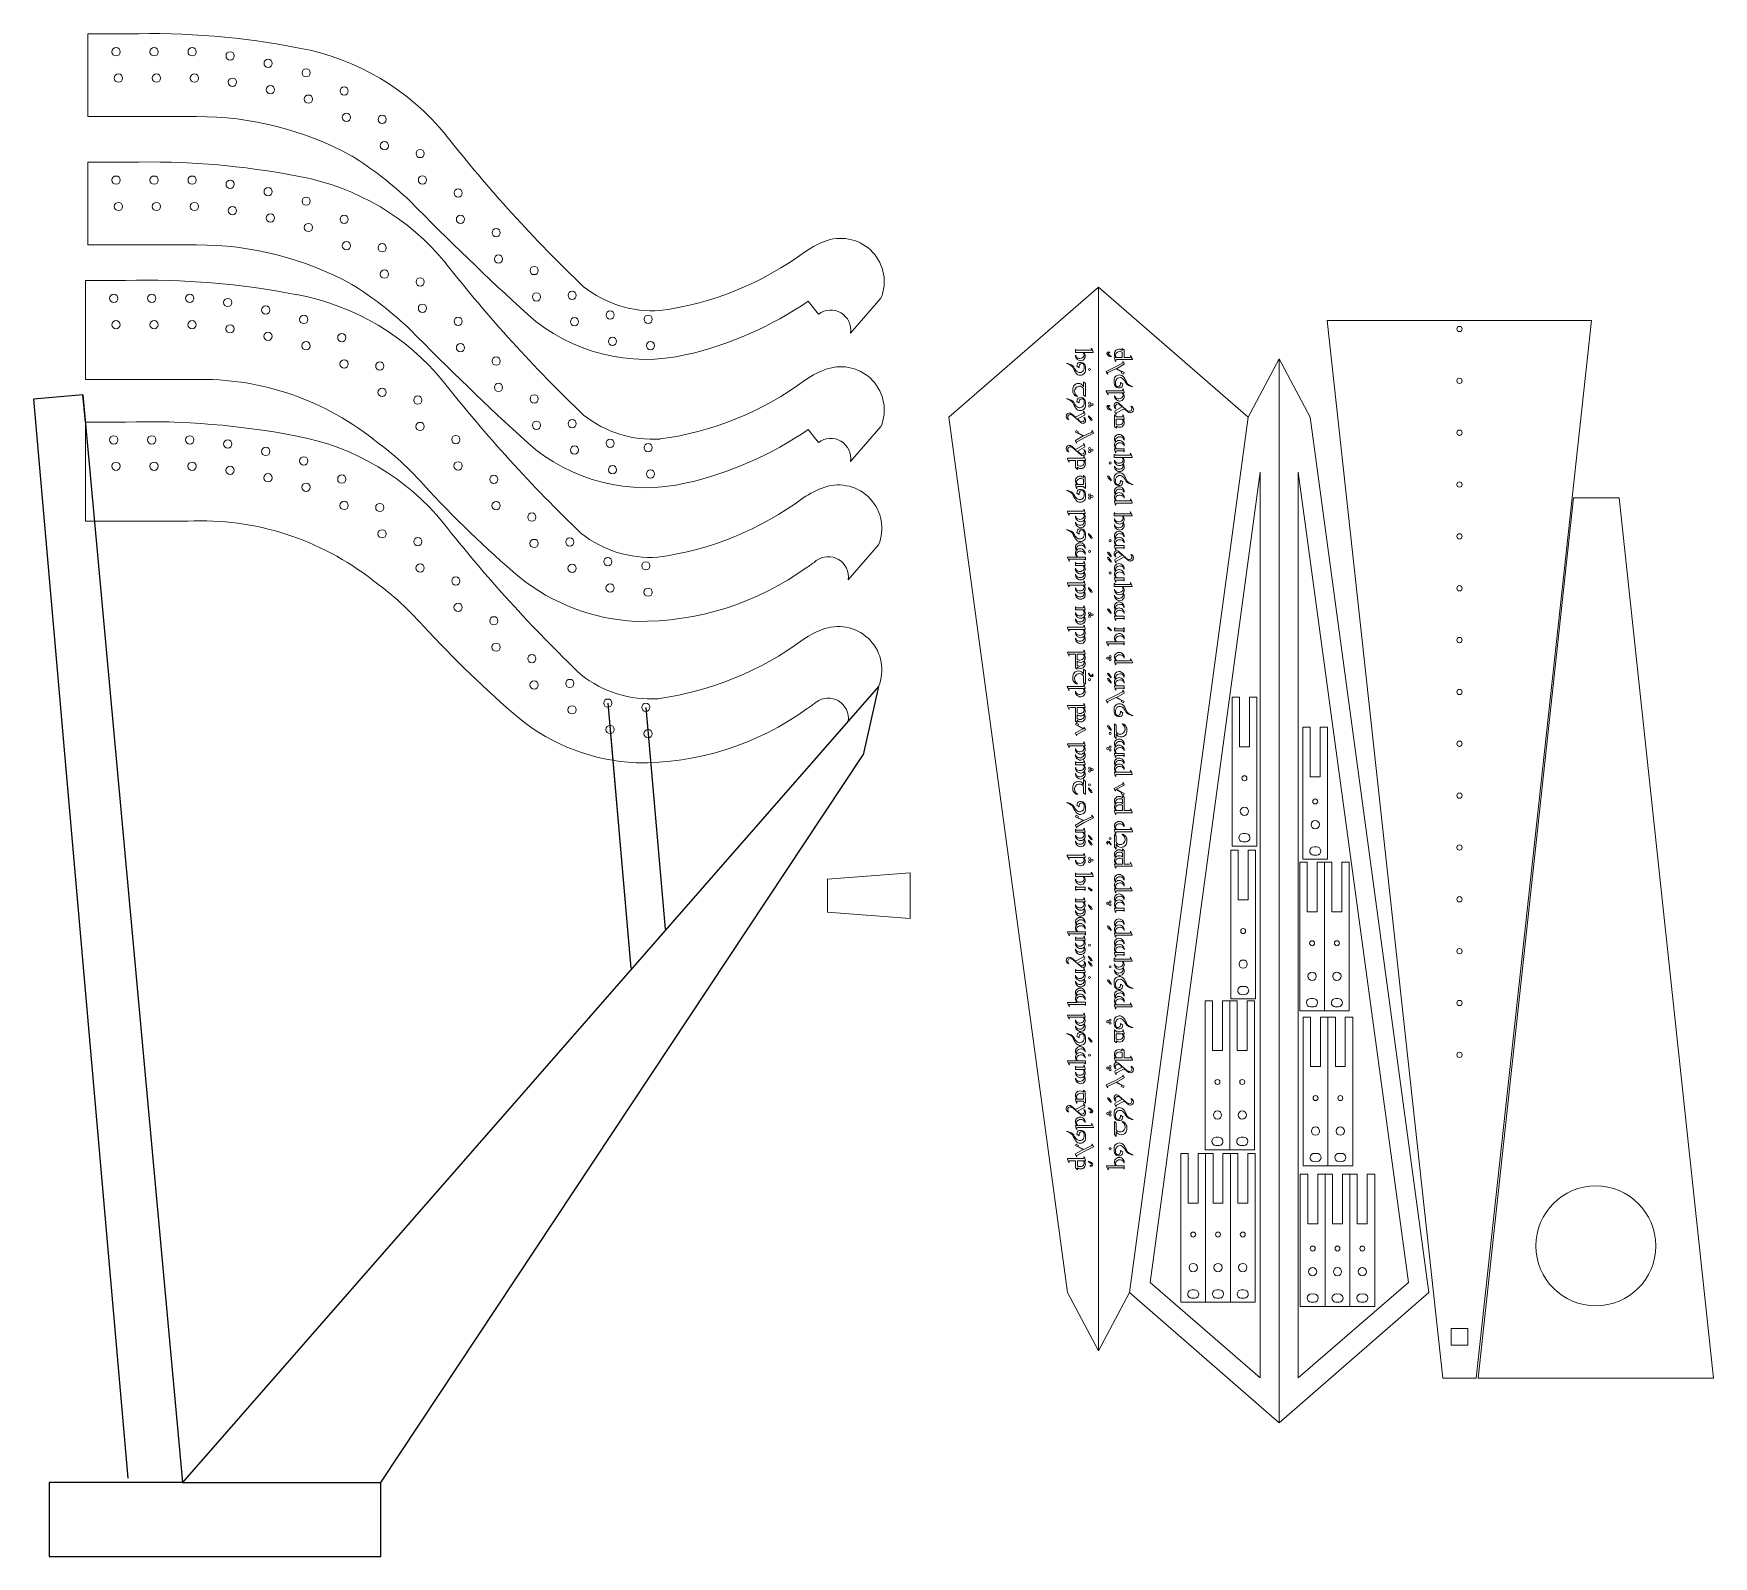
# Model space of a CAD drawing. Header units: inches. Extents: x 10.9 to 61.7, y -4.2 to 41.9.
import ezdxf

# ---------------------------------------------------------------- set-up
doc = ezdxf.new("R2010")
doc.units = ezdxf.units.IN
doc.header["$MEASUREMENT"] = 0
doc.layers.get('0').update_dxf_attribs({"plot": 0})
doc.layers.add('cut', color=6, linetype='Continuous', lineweight=0)
doc.layers.add('etch', color=1, linetype='Continuous', lineweight=0)

msp = doc.modelspace()

# ---------------------------------------------------------------- linework, layer by layer
for p, q in [((36.547, 33.904), (36.547, 33.904)), ((12.399, 30.985), (10.905, 30.854)), ((10.905, 30.854), (13.761, -1.793)), ((12.475, 30.161), (12.399, 30.985)), ((12.399, 30.985), (15.41, -1.927)), ((36.547, 30.02), (36.547, 30.02)), ((36.475, 26.442), (36.475, 26.442)), ((36.475, 22.161), (15.41, -1.927)), ((36.475, 22.161), (36.006, 20.095)), ((36.475, 22.161), (36.475, 22.161)), ((28.281, 21.655), (28.35, 20.858)), ((28.281, 21.655), (28.982, 13.638)), ((29.431, 21.527), (29.5, 20.731)), ((28.35, 20.858), (28.35, 20.858)), ((28.35, 20.858), (28.982, 13.638)), ((29.5, 20.731), (30.018, 14.816)), ((21.41, -1.927), (36.006, 20.095)), ((15.41, -1.927), (11.376, -1.927)), ((11.376, -1.927), (11.376, -4.162)), ((15.41, -1.927), (21.41, -1.927)), ((21.41, -4.162), (21.41, -1.927)), ((11.376, -4.162), (21.41, -4.162))]:
    msp.add_line(p, q)
at = {"layer": 'cut'}
for p, q in [((12.547, 41.904), (13.76, 41.904)), ((12.547, 41.904), (12.547, 39.404)), ((12.547, 39.404), (15.838, 39.404)), ((12.547, 38.02), (13.76, 38.02)), ((12.547, 38.02), (12.547, 35.52)), ((12.547, 35.52), (15.838, 35.52)), ((12.475, 34.442), (13.688, 34.442)), ((12.475, 34.442), (12.475, 31.442)), ((43.131, 34.245), (38.602, 30.309)), ((43.131, 34.245), (43.131, 2.055)), ((43.131, 34.245), (47.659, 30.309)), ((34.657, 33.428), (34.348, 33.821)), ((35.626, 32.85), (36.547, 33.904)), ((58.052, 33.233), (50.052, 33.233)), ((50.052, 33.233), (53.552, 1.233)), ((54.552, 1.233), (58.052, 33.233)), ((48.598, 32.075), (47.659, 30.309)), ((48.598, 32.075), (49.537, 30.309)), ((48.598, -0.116), (48.598, 32.075)), ((12.475, 31.442), (15.576, 31.442)), ((12.475, 30.161), (13.688, 30.161)), ((12.475, 30.161), (12.475, 27.161)), ((35.626, 28.966), (36.547, 30.02)), ((38.602, 30.309), (42.192, 3.821)), ((47.659, 30.309), (44.07, 3.821)), ((49.537, 30.309), (53.126, 3.821)), ((34.657, 29.544), (34.348, 29.937)), ((44.689, 4.129), (48.022, 28.645)), ((48.022, 28.645), (48.022, 1.244)), ((49.173, 28.645), (49.173, 1.244)), ((52.507, 4.129), (49.173, 28.645)), ((54.622, 1.233), (57.502, 27.864)), ((58.886, 27.864), (57.502, 27.864)), ((61.736, 1.233), (58.886, 27.864)), ((12.475, 27.161), (15.576, 27.161)), ((35.554, 25.388), (36.475, 26.442)), ((35.554, 21.107), (36.475, 22.161)), ((47.395, 21.832), (47.17, 21.832)), ((47.17, 21.832), (47.17, 17.332)), ((47.395, 20.332), (47.395, 21.832)), ((47.92, 21.832), (47.695, 21.832)), ((47.695, 21.832), (47.695, 20.332)), ((47.92, 21.832), (47.92, 17.332)), ((49.537, 20.93), (49.312, 20.93)), ((49.312, 16.93), (49.312, 20.93)), ((49.537, 19.43), (49.537, 20.93)), ((50.062, 20.93), (49.837, 20.93)), ((49.837, 20.93), (49.837, 19.43)), ((50.062, 16.93), (50.062, 20.93)), ((47.695, 20.332), (47.395, 20.332)), ((49.837, 19.43), (49.537, 19.43)), ((47.92, 17.332), (47.17, 17.332)), ((47.357, 17.208), (47.132, 17.208)), ((47.132, 12.708), (47.132, 17.208)), ((47.357, 15.708), (47.357, 17.208)), ((47.882, 17.208), (47.657, 17.208)), ((47.657, 17.208), (47.657, 15.708)), ((47.882, 12.708), (47.882, 17.208)), ((49.442, 16.841), (49.217, 16.841)), ((49.217, 16.841), (49.217, 12.341)), ((50.062, 16.93), (49.312, 16.93)), ((49.442, 15.341), (49.442, 16.841)), ((49.967, 16.841), (49.742, 16.841)), ((49.742, 16.841), (49.742, 15.341)), ((50.192, 16.841), (49.967, 16.841)), ((49.967, 12.341), (49.967, 16.841)), ((50.192, 15.341), (50.192, 16.841)), ((50.717, 16.841), (50.492, 16.841)), ((50.492, 16.841), (50.492, 15.341)), ((50.717, 16.841), (50.717, 12.341)), ((34.925, 16.331), (37.425, 16.523)), ((34.925, 15.331), (34.925, 16.331)), ((37.425, 15.139), (37.425, 16.523)), ((34.925, 15.331), (37.425, 15.139)), ((47.657, 15.708), (47.357, 15.708)), ((49.742, 15.341), (49.442, 15.341)), ((50.492, 15.341), (50.192, 15.341)), ((46.579, 12.643), (46.354, 12.643)), ((46.354, 8.143), (46.354, 12.643)), ((46.579, 11.143), (46.579, 12.643)), ((47.104, 12.643), (46.879, 12.643)), ((46.879, 12.643), (46.879, 11.143)), ((47.329, 12.643), (47.104, 12.643)), ((47.104, 8.143), (47.104, 12.643)), ((47.882, 12.708), (47.132, 12.708)), ((47.329, 11.143), (47.329, 12.643)), ((47.854, 12.643), (47.629, 12.643)), ((47.629, 12.643), (47.629, 11.143)), ((47.854, 12.643), (47.854, 8.143)), ((49.967, 12.341), (49.217, 12.341)), ((50.717, 12.341), (49.967, 12.341)), ((49.546, 12.156), (49.321, 12.156)), ((49.321, 12.156), (49.321, 7.656)), ((49.546, 10.656), (49.546, 12.156)), ((50.071, 12.156), (49.846, 12.156)), ((49.846, 12.156), (49.846, 10.656)), ((50.296, 12.156), (50.071, 12.156)), ((50.071, 7.656), (50.071, 12.156)), ((50.296, 10.656), (50.296, 12.156)), ((50.821, 12.156), (50.596, 12.156)), ((50.596, 12.156), (50.596, 10.656)), ((50.821, 7.656), (50.821, 12.156)), ((46.879, 11.143), (46.579, 11.143)), ((47.629, 11.143), (47.329, 11.143)), ((49.846, 10.656), (49.546, 10.656)), ((50.596, 10.656), (50.296, 10.656)), ((47.104, 8.143), (46.354, 8.143)), ((47.854, 8.143), (47.104, 8.143)), ((45.845, 8.027), (45.62, 8.027)), ((45.62, 3.527), (45.62, 8.027)), ((45.845, 6.527), (45.845, 8.027)), ((46.37, 8.027), (46.145, 8.027)), ((46.145, 8.027), (46.145, 6.527)), ((46.595, 8.027), (46.37, 8.027)), ((46.37, 3.527), (46.37, 8.027)), ((46.595, 6.527), (46.595, 8.027)), ((47.12, 8.027), (46.895, 8.027)), ((46.895, 8.027), (46.895, 6.527)), ((47.345, 8.027), (47.12, 8.027)), ((47.12, 3.527), (47.12, 8.027)), ((47.345, 6.527), (47.345, 8.027)), ((47.87, 8.027), (47.645, 8.027)), ((47.645, 8.027), (47.645, 6.527)), ((47.87, 3.527), (47.87, 8.027)), ((50.071, 7.656), (49.321, 7.656)), ((50.821, 7.656), (50.071, 7.656)), ((49.461, 7.402), (49.236, 7.402)), ((49.236, 7.402), (49.236, 3.402)), ((49.461, 5.902), (49.461, 7.402)), ((49.986, 7.402), (49.761, 7.402)), ((49.761, 7.402), (49.761, 5.902)), ((50.211, 7.402), (49.986, 7.402)), ((49.986, 3.402), (49.986, 7.402)), ((50.211, 5.902), (50.211, 7.402)), ((50.736, 7.402), (50.511, 7.402)), ((50.511, 7.402), (50.511, 5.902)), ((50.961, 7.402), (50.736, 7.402)), ((50.736, 3.402), (50.736, 7.402)), ((50.961, 5.902), (50.961, 7.402)), ((51.486, 7.402), (51.261, 7.402)), ((51.261, 7.402), (51.261, 5.902)), ((51.486, 7.402), (51.486, 3.402)), ((46.145, 6.527), (45.845, 6.527)), ((46.895, 6.527), (46.595, 6.527)), ((47.645, 6.527), (47.345, 6.527)), ((49.761, 5.902), (49.461, 5.902)), ((50.511, 5.902), (50.211, 5.902)), ((51.261, 5.902), (50.961, 5.902)), ((48.022, 1.244), (44.689, 4.129)), ((49.173, 1.244), (52.507, 4.129)), ((43.131, 2.055), (42.192, 3.821)), ((43.131, 2.055), (44.07, 3.821)), ((48.598, -0.116), (44.07, 3.821)), ((48.598, -0.116), (53.126, 3.821)), ((46.37, 3.527), (45.62, 3.527)), ((47.12, 3.527), (46.37, 3.527)), ((47.87, 3.527), (47.12, 3.527)), ((49.986, 3.402), (49.236, 3.402)), ((50.736, 3.402), (49.986, 3.402)), ((51.486, 3.402), (50.736, 3.402)), ((53.802, 2.233), (53.802, 2.733)), ((54.302, 2.733), (53.802, 2.733)), ((54.302, 2.233), (54.302, 2.733)), ((54.302, 2.233), (53.802, 2.233)), ((53.552, 1.233), (54.552, 1.233)), ((61.736, 1.233), (54.622, 1.233))]:
    msp.add_line(p, q, dxfattribs=at)
for centre, radius in [((13.402, 41.363), 0.125), ((14.552, 41.363), 0.125), ((15.702, 41.363), 0.125), ((16.852, 41.238), 0.125), ((13.472, 40.566), 0.125), ((14.622, 40.566), 0.125), ((15.772, 40.566), 0.125), ((18.002, 41.013), 0.125), ((19.152, 40.726), 0.125), ((16.922, 40.441), 0.125), ((18.072, 40.216), 0.125), ((20.302, 40.176), 0.125), ((19.222, 39.93), 0.125), ((20.372, 39.379), 0.125), ((21.452, 39.317), 0.125), ((21.522, 38.52), 0.125), ((22.602, 38.284), 0.125), ((13.402, 37.479), 0.125), ((14.552, 37.479), 0.125), ((15.702, 37.479), 0.125), ((16.852, 37.354), 0.125), ((18.002, 37.129), 0.125), ((22.672, 37.487), 0.125), ((23.752, 37.091), 0.125), ((13.472, 36.682), 0.125), ((14.622, 36.682), 0.125), ((15.772, 36.682), 0.125), ((16.922, 36.557), 0.125), ((19.152, 36.843), 0.125), ((18.072, 36.332), 0.125), ((19.222, 36.046), 0.125), ((20.302, 36.292), 0.125), ((23.822, 36.294), 0.125), ((20.372, 35.495), 0.125), ((24.902, 35.888), 0.125), ((21.452, 35.433), 0.125), ((24.972, 35.091), 0.125), ((21.522, 34.636), 0.125), ((26.052, 34.744), 0.125), ((22.602, 34.4), 0.125), ((26.122, 33.947), 0.125), ((27.202, 33.993), 0.125), ((13.331, 33.902), 0.125), ((14.481, 33.902), 0.125), ((15.631, 33.902), 0.125), ((16.781, 33.777), 0.125), ((17.931, 33.551), 0.125), ((22.672, 33.603), 0.125), ((13.4, 33.105), 0.125), ((14.55, 33.105), 0.125), ((15.7, 33.105), 0.125), ((16.85, 32.98), 0.125), ((19.081, 33.265), 0.125), ((23.752, 33.207), 0.125), ((27.272, 33.196), 0.125), ((28.352, 33.398), 0.125), ((29.502, 33.27), 0.125), ((54.052, 32.975), 0.0805), ((18, 32.754), 0.125), ((19.15, 32.468), 0.125), ((20.231, 32.715), 0.125), ((23.822, 32.41), 0.125), ((28.422, 32.601), 0.125), ((29.572, 32.473), 0.125), ((20.3, 31.918), 0.125), ((24.902, 32.004), 0.125), ((21.381, 31.855), 0.125), ((21.45, 31.058), 0.125), ((24.972, 31.207), 0.125), ((54.052, 31.406), 0.0805), ((22.531, 30.823), 0.125), ((26.052, 30.86), 0.125), ((22.6, 30.026), 0.125), ((26.122, 30.063), 0.125), ((27.202, 30.109), 0.125), ((13.331, 29.62), 0.125), ((14.481, 29.62), 0.125), ((15.631, 29.62), 0.125), ((16.781, 29.495), 0.125), ((23.681, 29.63), 0.125), ((28.352, 29.514), 0.125), ((29.502, 29.386), 0.125), ((54.052, 29.838), 0.0805), ((17.931, 29.27), 0.125), ((19.081, 28.984), 0.125), ((27.272, 29.312), 0.125), ((13.4, 28.823), 0.125), ((14.55, 28.823), 0.125), ((15.7, 28.823), 0.125), ((16.85, 28.698), 0.125), ((18, 28.473), 0.125), ((20.231, 28.434), 0.125), ((23.75, 28.833), 0.125), ((24.831, 28.427), 0.125), ((28.422, 28.717), 0.125), ((29.572, 28.589), 0.125), ((19.15, 28.187), 0.125), ((54.052, 28.269), 0.0805), ((20.3, 27.637), 0.125), ((21.381, 27.574), 0.125), ((24.9, 27.63), 0.125), ((25.981, 27.283), 0.125), ((21.45, 26.777), 0.125), ((22.531, 26.541), 0.125), ((26.05, 26.486), 0.125), ((27.131, 26.532), 0.125), ((54.052, 26.7), 0.0805), ((28.281, 25.937), 0.125), ((29.431, 25.809), 0.125), ((22.6, 25.744), 0.125), ((23.681, 25.349), 0.125), ((27.2, 25.735), 0.125), ((28.35, 25.14), 0.125), ((29.5, 25.012), 0.125), ((54.052, 25.132), 0.0805), ((23.75, 24.552), 0.125), ((24.831, 24.146), 0.125), ((24.9, 23.349), 0.125), ((54.052, 23.563), 0.0805), ((25.981, 23.002), 0.125), ((27.131, 22.25), 0.125), ((26.05, 22.205), 0.125), ((54.052, 21.994), 0.0805), ((27.2, 21.453), 0.125), ((28.281, 21.655), 0.125), ((29.431, 21.527), 0.125), ((28.35, 20.858), 0.125), ((29.5, 20.731), 0.125), ((54.052, 20.426), 0.0805), ((47.545, 19.382), 0.075), ((54.052, 18.857), 0.0805), ((47.545, 18.382), 0.125), ((49.687, 18.68), 0.075), ((49.687, 17.98), 0.125), ((54.052, 17.288), 0.0805), ((54.052, 15.719), 0.0805), ((47.507, 14.758), 0.075), ((49.592, 14.391), 0.075), ((50.342, 14.391), 0.075), ((47.507, 13.758), 0.125), ((54.052, 14.151), 0.0805), ((49.592, 13.391), 0.125), ((50.342, 13.391), 0.125), ((54.052, 12.582), 0.0805), ((54.052, 11.013), 0.0805), ((46.729, 10.193), 0.075), ((47.479, 10.193), 0.075), ((49.696, 9.706), 0.075), ((50.446, 9.706), 0.075), ((46.729, 9.193), 0.125), ((47.479, 9.193), 0.125), ((49.696, 8.706), 0.125), ((50.446, 8.706), 0.125), ((58.178, 5.233), 1.815), ((45.995, 5.577), 0.075), ((46.745, 5.577), 0.075), ((47.495, 5.577), 0.075), ((49.611, 5.152), 0.075), ((50.361, 5.152), 0.075), ((51.111, 5.152), 0.075), ((45.995, 4.577), 0.125), ((46.745, 4.577), 0.125), ((47.495, 4.577), 0.125), ((49.611, 4.452), 0.125), ((50.361, 4.452), 0.125), ((51.111, 4.452), 0.125)]:
    msp.add_circle(centre, radius, dxfattribs=at)
for centre, radius, start, end in [((14.421, 18.31), 23.603, 78.9512, 91.6052), ((17.577, 34.116), 7.486, 39.1164, 79.4694), ((15.875, 29.718), 9.685, 61.2531, 90.2202), ((57.629, 65.745), 43.551, 218.1573, 226.3154), ((14.641, 28.77), 11.128, 46.5297, 58.0292), ((14.421, 14.426), 23.603, 78.9512, 91.6052), ((17.577, 30.232), 7.486, 39.1164, 79.4694), ((83.582, 96.909), 85.811, 224.42289, 227.72317), ((35.752, 33.177), 2.611, 108.5922, 124.6926), ((35.332, 34.404), 1.314, 337.6246, 108.2736), ((15.875, 25.834), 9.685, 61.2531, 90.2202), ((28.582, 42.981), 9.536, 277.7082, 306.5892), ((57.629, 61.861), 43.551, 218.1573, 226.3154), ((14.35, 10.848), 23.603, 78.9512, 91.6052), ((14.641, 24.886), 11.128, 46.5297, 58.0292), ((29.648, 36.917), 3.393, 231.7816, 273.5914), ((17.505, 26.654), 7.486, 39.1164, 79.4694), ((28.212, 42.764), 10.846, 283.0622, 304.4543), ((29.433, 37.439), 5.383, 228.3522, 283.2139), ((35.021, 32.938), 0.611, 351.728, 126.6561), ((83.582, 93.025), 85.811, 224.42289, 227.72317), ((35.752, 29.293), 2.611, 108.5922, 124.6926), ((35.332, 30.52), 1.314, 337.6246, 108.2736), ((15.973, 23.051), 8.401, 51.739, 92.7116), ((57.558, 58.284), 43.551, 218.1573, 226.3154), ((28.582, 39.097), 9.536, 277.7082, 306.5892), ((14.35, 6.567), 23.603, 78.9512, 91.6052), ((29.648, 33.033), 3.393, 231.7816, 273.5914), ((17.505, 22.373), 7.486, 39.1164, 79.4694), ((11.962, 17.197), 15.488, 49.9929, 53.4984), ((29.433, 33.556), 5.383, 228.3522, 283.2139), ((28.212, 38.881), 10.846, 283.0622, 304.4543), ((35.021, 29.054), 0.611, 351.728, 126.6561), ((11.252, 17.69), 15.591, 42.7251, 46.8263), ((46.329, 49.829), 31.983, 222.3858, 229.6132), ((35.681, 25.716), 2.611, 108.5922, 124.6926), ((35.26, 26.942), 1.314, 337.6246, 108.2736), ((28.51, 35.52), 9.536, 277.7082, 306.5892), ((15.973, 18.77), 8.401, 51.739, 92.7116), ((57.558, 54.003), 43.551, 218.1573, 226.3154), ((29.577, 29.456), 3.393, 231.7816, 273.5914), ((32.746, 28.204), 2.896, 302.8584, 309.4132), ((34.95, 25.476), 0.611, 351.728, 126.6561), ((29.43, 30.232), 6.11, 231.2442, 267.2368), ((29.254, 32.754), 8.625, 269.2092, 305.944), ((11.962, 12.916), 15.488, 49.9929, 53.4984), ((11.252, 13.409), 15.591, 42.7251, 46.8263), ((46.329, 45.548), 31.983, 222.3858, 229.6132), ((35.681, 21.435), 2.611, 108.5922, 124.6926), ((35.26, 22.661), 1.314, 337.6246, 108.2736), ((28.51, 31.238), 9.536, 277.7082, 306.5892), ((29.577, 25.174), 3.393, 231.7816, 273.5914), ((29.254, 28.473), 8.625, 269.2092, 305.944), ((32.746, 23.923), 2.896, 302.8584, 309.4132), ((34.95, 21.195), 0.611, 351.728, 126.6561), ((29.43, 25.951), 6.11, 231.2442, 267.2368), ((47.503, 17.583), 0.125, 87, 267), ((47.545, 18.382), 0.925, 267, 273), ((47.545, 18.382), 0.675, 267, 273), ((47.545, 18.382), 0.675, 267, 273), ((47.587, 17.583), 0.125, 273, 93), ((49.645, 17.181), 0.125, 87, 267), ((49.687, 17.98), 0.675, 267, 273), ((49.687, 17.98), 0.675, 267, 273), ((49.729, 17.181), 0.125, 273, 93), ((49.687, 17.98), 0.925, 267, 273), ((47.465, 12.959), 0.125, 87, 267), ((47.507, 13.758), 0.925, 267, 273), ((47.507, 13.758), 0.675, 267, 273), ((47.507, 13.758), 0.675, 267, 273), ((47.549, 12.959), 0.125, 273, 93), ((49.55, 12.592), 0.125, 87, 267), ((49.592, 13.391), 0.675, 267, 273), ((49.592, 13.391), 0.675, 267, 273), ((49.633, 12.592), 0.125, 273, 93), ((50.3, 12.592), 0.125, 87, 267), ((50.342, 13.391), 0.675, 267, 273), ((50.342, 13.391), 0.675, 267, 273), ((50.383, 12.592), 0.125, 273, 93), ((49.592, 13.391), 0.925, 267, 273), ((50.342, 13.391), 0.925, 267, 273), ((46.687, 8.395), 0.125, 87, 267), ((46.729, 9.193), 0.925, 267, 273), ((46.729, 9.193), 0.675, 267, 273), ((46.729, 9.193), 0.675, 267, 273), ((46.771, 8.395), 0.125, 273, 93), ((47.437, 8.395), 0.125, 87, 267), ((47.479, 9.193), 0.925, 267, 273), ((47.479, 9.193), 0.675, 267, 273), ((47.479, 9.193), 0.675, 267, 273), ((47.521, 8.395), 0.125, 273, 93), ((49.654, 7.908), 0.125, 87, 267), ((49.696, 8.706), 0.925, 267, 273), ((49.696, 8.706), 0.675, 267, 273), ((49.696, 8.706), 0.675, 267, 273), ((49.738, 7.908), 0.125, 273, 93), ((50.404, 7.908), 0.125, 87, 267), ((50.446, 8.706), 0.925, 267, 273), ((50.446, 8.706), 0.675, 267, 273), ((50.446, 8.706), 0.675, 267, 273), ((50.488, 7.908), 0.125, 273, 93), ((45.953, 3.778), 0.125, 87, 267), ((45.995, 4.577), 0.925, 267, 273), ((45.995, 4.577), 0.675, 267, 273), ((45.995, 4.577), 0.675, 267, 273), ((46.037, 3.778), 0.125, 273, 93), ((46.703, 3.778), 0.125, 87, 267), ((46.745, 4.577), 0.925, 267, 273), ((46.745, 4.577), 0.675, 267, 273), ((46.745, 4.577), 0.675, 267, 273), ((46.787, 3.778), 0.125, 273, 93), ((47.453, 3.778), 0.125, 87, 267), ((47.495, 4.577), 0.925, 267, 273), ((47.495, 4.577), 0.675, 267, 273), ((47.495, 4.577), 0.675, 267, 273), ((47.537, 3.778), 0.125, 273, 93), ((49.569, 3.653), 0.125, 87, 267), ((49.611, 4.452), 0.675, 267, 273), ((49.611, 4.452), 0.675, 267, 273), ((49.653, 3.653), 0.125, 273, 93), ((50.319, 3.653), 0.125, 87, 267), ((50.361, 4.452), 0.675, 267, 273), ((50.361, 4.452), 0.675, 267, 273), ((50.403, 3.653), 0.125, 273, 93), ((51.069, 3.653), 0.125, 87, 267), ((51.111, 4.452), 0.675, 267, 273), ((51.111, 4.452), 0.675, 267, 273), ((51.153, 3.653), 0.125, 273, 93), ((49.611, 4.452), 0.925, 267, 273), ((50.361, 4.452), 0.925, 267, 273), ((51.111, 4.452), 0.925, 267, 273)]:
    msp.add_arc(centre, radius, start, end, dxfattribs=at)
at = {"layer": 'etch', "color": 1, "lineweight": 0}
for p, q in [((42.442, 32.357), (42.43, 32.359)), ((42.43, 32.359), (42.43, 32.266)), ((42.43, 32.266), (42.665, 32.264)), ((42.438, 32.17), (42.43, 32.184)), ((42.43, 32.184), (42.43, 32.172)), ((42.43, 32.172), (42.435, 32.135)), ((42.435, 32.135), (42.437, 32.129)), ((42.437, 32.129), (42.451, 32.094)), ((42.458, 32.135), (42.438, 32.17)), ((42.458, 32.33), (42.442, 32.357)), ((42.451, 32.094), (42.456, 32.087)), ((42.456, 32.087), (42.48, 32.058)), ((42.877, 32.33), (42.458, 32.33)), ((42.477, 32.115), (42.458, 32.135)), ((42.506, 32.096), (42.477, 32.115)), ((42.48, 32.058), (42.488, 32.051)), ((42.488, 32.051), (42.519, 32.03)), ((42.542, 32.086), (42.506, 32.096)), ((42.519, 32.03), (42.552, 32.018)), ((42.564, 32.086), (42.542, 32.086)), ((42.603, 32.09), (42.564, 32.086)), ((42.636, 32.102), (42.603, 32.09)), ((42.627, 32.019), (42.66, 32.034)), ((42.662, 32.122), (42.636, 32.102)), ((42.66, 32.034), (42.688, 32.057)), ((42.683, 32.152), (42.662, 32.122)), ((42.665, 32.264), (42.666, 32.263)), ((42.666, 32.263), (42.686, 32.23)), ((42.692, 32.187), (42.683, 32.152)), ((42.686, 32.23), (42.692, 32.196)), ((42.687, 32.265), (42.97, 32.265)), ((42.708, 32.233), (42.687, 32.265)), ((42.688, 32.057), (42.69, 32.06)), ((42.69, 32.06), (42.71, 32.09)), ((42.692, 32.196), (42.692, 32.187)), ((42.718, 32.215), (42.708, 32.233)), ((42.71, 32.09), (42.724, 32.123)), ((42.726, 32.18), (42.718, 32.215)), ((42.724, 32.123), (42.727, 32.161)), ((42.727, 32.161), (42.726, 32.18)), ((42.904, 32.331), (42.877, 32.33)), ((42.919, 32.337), (42.904, 32.331)), ((42.92, 32.386), (42.911, 32.379)), ((42.911, 32.379), (42.922, 32.357)), ((42.922, 32.357), (42.919, 32.337)), ((42.947, 32.33), (42.92, 32.386)), ((42.97, 32.279), (42.947, 32.33)), ((42.97, 32.265), (42.97, 32.279)), ((43.397, 32.264), (43.385, 32.231)), ((43.385, 32.231), (43.394, 32.199)), ((43.394, 32.199), (43.397, 32.195)), ((43.401, 32.269), (43.397, 32.264)), ((43.397, 32.195), (43.424, 32.169)), ((43.416, 32.277), (43.401, 32.269)), ((43.44, 32.28), (43.416, 32.277)), ((43.424, 32.169), (43.426, 32.167)), ((43.426, 32.231), (43.434, 32.248)), ((43.433, 32.212), (43.426, 32.231)), ((43.426, 32.167), (43.459, 32.148)), ((43.45, 32.193), (43.433, 32.212)), ((43.434, 32.248), (43.455, 32.255)), ((43.453, 32.274), (43.44, 32.28)), ((43.479, 32.169), (43.45, 32.193)), ((43.463, 32.269), (43.453, 32.274)), ((43.455, 32.255), (43.467, 32.254)), ((43.459, 32.148), (43.475, 32.142)), ((43.472, 32.262), (43.463, 32.269)), ((43.467, 32.254), (43.472, 32.262)), ((43.475, 32.142), (43.514, 32.129)), ((43.48, 32.168), (43.479, 32.169)), ((43.511, 32.148), (43.48, 32.168)), ((43.517, 32.146), (43.511, 32.148)), ((43.514, 32.129), (43.517, 32.146)), ((43.612, 32.256), (43.608, 32.218)), ((43.608, 32.218), (43.609, 32.198)), ((43.608, 32.115), (43.608, 32.097)), ((43.649, 32.115), (43.608, 32.115)), ((43.608, 32.097), (43.641, 31.993)), ((43.609, 32.198), (43.618, 32.164)), ((43.625, 32.289), (43.612, 32.256)), ((43.618, 32.164), (43.627, 32.146)), ((43.646, 32.319), (43.625, 32.289)), ((43.627, 32.146), (43.649, 32.115)), ((43.642, 32.183), (43.643, 32.192)), ((43.649, 32.149), (43.642, 32.183)), ((43.643, 32.192), (43.652, 32.226)), ((43.648, 32.32), (43.646, 32.319)), ((43.676, 32.344), (43.648, 32.32)), ((43.669, 32.117), (43.649, 32.149)), ((43.649, 32.023), (43.654, 32.039)), ((43.652, 32.226), (43.673, 32.257)), ((43.654, 32.039), (43.67, 32.048)), ((43.671, 32.115), (43.669, 32.117)), ((43.67, 32.048), (43.683, 32.049)), ((43.849, 32.115), (43.671, 32.115)), ((43.673, 32.257), (43.699, 32.275)), ((43.709, 32.359), (43.676, 32.344)), ((43.683, 32.049), (43.73, 32.05)), ((43.699, 32.275), (43.732, 32.288)), ((43.746, 32.364), (43.709, 32.359)), ((43.73, 32.05), (44.153, 32.05)), ((43.732, 32.288), (43.772, 32.291)), ((43.747, 32.364), (43.746, 32.364)), ((43.783, 32.36), (43.747, 32.364)), ((43.772, 32.291), (43.78, 32.291)), ((43.78, 32.291), (43.818, 32.286)), ((43.817, 32.347), (43.783, 32.36)), ((43.848, 32.326), (43.817, 32.347)), ((43.818, 32.286), (43.849, 32.272)), ((43.849, 32.324), (43.848, 32.326)), ((43.908, 32.334), (43.849, 32.387)), ((43.849, 32.387), (43.849, 32.324)), ((43.849, 32.272), (43.849, 32.115)), ((43.908, 32.115), (43.908, 32.334)), ((44.062, 32.115), (43.908, 32.115)), ((44.087, 32.115), (44.062, 32.115)), ((44.102, 32.121), (44.087, 32.115)), ((44.103, 32.17), (44.095, 32.163)), ((44.095, 32.163), (44.104, 32.141)), ((44.104, 32.141), (44.102, 32.121)), ((44.13, 32.115), (44.103, 32.17)), ((44.153, 32.065), (44.13, 32.115)), ((44.153, 32.05), (44.153, 32.065)), ((42.173, 31.94), (42.17, 31.93)), ((42.17, 31.93), (42.252, 31.897)), ((42.25, 31.914), (42.173, 31.94)), ((42.301, 31.891), (42.25, 31.914)), ((42.252, 31.897), (42.295, 31.871)), ((42.295, 31.871), (42.337, 31.833)), ((42.349, 31.857), (42.301, 31.891)), ((42.337, 31.833), (42.365, 31.785)), ((42.38, 31.817), (42.349, 31.857)), ((42.365, 31.785), (42.39, 31.732)), ((42.4, 31.783), (42.38, 31.817)), ((42.39, 31.732), (42.418, 31.681)), ((42.425, 31.745), (42.4, 31.783)), ((42.418, 31.681), (42.446, 31.64)), ((42.453, 31.711), (42.425, 31.745)), ((42.446, 31.64), (42.449, 31.636)), ((42.449, 31.636), (42.474, 31.61)), ((42.486, 31.683), (42.453, 31.711)), ((42.474, 31.61), (42.506, 31.591)), ((42.48, 31.885), (42.478, 31.849)), ((42.478, 31.849), (42.512, 31.823)), ((42.49, 31.924), (42.48, 31.885)), ((42.518, 31.665), (42.486, 31.683)), ((42.512, 31.949), (42.49, 31.924)), ((42.506, 31.591), (42.509, 31.59)), ((42.509, 31.59), (42.546, 31.579)), ((42.552, 31.963), (42.512, 31.949)), ((42.512, 31.823), (42.541, 31.805)), ((42.548, 31.657), (42.518, 31.665)), ((42.541, 31.845), (42.55, 31.884)), ((42.541, 31.805), (42.541, 31.845)), ((42.546, 31.579), (42.583, 31.575)), ((42.557, 31.657), (42.548, 31.657)), ((42.55, 31.884), (42.572, 31.911)), ((42.552, 32.018), (42.588, 32.013)), ((42.609, 31.965), (42.552, 31.963)), ((42.596, 31.663), (42.557, 31.657)), ((42.572, 31.911), (42.611, 31.929)), ((42.583, 31.575), (42.618, 31.58)), ((42.588, 32.013), (42.591, 32.014)), ((42.591, 32.014), (42.627, 32.019)), ((42.621, 31.674), (42.596, 31.663)), ((42.651, 31.956), (42.609, 31.965)), ((42.611, 31.929), (42.645, 31.928)), ((42.618, 31.58), (42.649, 31.59)), ((42.652, 31.695), (42.621, 31.674)), ((42.645, 31.928), (42.667, 31.917)), ((42.649, 31.59), (42.679, 31.608)), ((42.69, 31.93), (42.651, 31.956)), ((42.67, 31.713), (42.652, 31.695)), ((42.667, 31.917), (42.677, 31.904)), ((42.687, 31.745), (42.67, 31.713)), ((42.677, 31.904), (42.689, 31.887)), ((42.679, 31.608), (42.703, 31.634)), ((42.693, 31.766), (42.687, 31.745)), ((42.689, 31.887), (42.694, 31.872)), ((42.711, 31.898), (42.69, 31.93)), ((42.698, 31.803), (42.693, 31.766)), ((42.694, 31.872), (42.699, 31.835)), ((42.699, 31.835), (42.698, 31.803)), ((42.703, 31.634), (42.721, 31.664)), ((42.726, 31.865), (42.711, 31.898)), ((42.721, 31.664), (42.732, 31.7)), ((42.727, 31.862), (42.726, 31.865)), ((42.736, 31.828), (42.727, 31.862)), ((42.732, 31.7), (42.734, 31.71)), ((42.734, 31.71), (42.739, 31.745)), ((42.739, 31.789), (42.736, 31.828)), ((42.739, 31.786), (42.739, 31.789)), ((42.739, 31.745), (42.739, 31.786)), ((42.827, 31.751), (42.836, 31.773)), ((42.836, 31.728), (42.827, 31.751)), ((42.827, 31.751), (42.827, 31.751)), ((42.836, 31.773), (42.859, 31.782)), ((42.836, 31.773), (42.836, 31.773)), ((42.859, 31.719), (42.836, 31.728)), ((42.836, 31.728), (42.836, 31.728)), ((42.859, 31.782), (42.859, 31.782)), ((42.859, 31.782), (42.88, 31.773)), ((42.88, 31.728), (42.859, 31.719)), ((42.859, 31.719), (42.859, 31.719)), ((42.859, 31.719), (42.859, 31.719)), ((42.859, 31.719), (42.859, 31.719)), ((42.88, 31.773), (42.88, 31.773)), ((42.88, 31.773), (42.89, 31.751)), ((42.89, 31.751), (42.88, 31.728)), ((42.88, 31.728), (42.88, 31.728)), ((42.89, 31.751), (42.89, 31.751)), ((43.647, 31.831), (43.359, 31.692)), ((43.359, 31.692), (43.359, 31.681)), ((43.359, 31.681), (43.401, 31.609)), ((43.4, 31.631), (43.402, 31.645)), ((43.409, 31.615), (43.4, 31.631)), ((43.401, 31.609), (43.409, 31.615)), ((43.402, 31.645), (43.41, 31.654)), ((43.41, 31.654), (43.656, 31.77)), ((43.636, 31.526), (43.618, 31.497)), ((43.659, 31.553), (43.636, 31.526)), ((43.641, 31.993), (43.653, 31.998)), ((43.85, 31.945), (43.647, 31.831)), ((43.653, 31.998), (43.649, 32.023)), ((43.656, 31.77), (43.83, 31.684)), ((43.689, 31.571), (43.659, 31.553)), ((43.672, 31.773), (43.908, 31.909)), ((43.906, 31.656), (43.672, 31.773)), ((43.72, 31.581), (43.689, 31.571)), ((43.756, 31.586), (43.72, 31.581)), ((43.793, 31.582), (43.756, 31.586)), ((43.83, 31.571), (43.793, 31.582)), ((43.83, 31.684), (43.815, 31.649)), ((43.815, 31.649), (43.883, 31.611)), ((43.832, 31.57), (43.83, 31.571)), ((43.864, 31.551), (43.832, 31.57)), ((43.867, 31.958), (43.85, 31.945)), ((43.89, 31.524), (43.864, 31.551)), ((43.876, 31.992), (43.867, 31.99)), ((43.867, 31.99), (43.872, 31.97)), ((43.872, 31.97), (43.867, 31.958)), ((43.908, 31.926), (43.876, 31.992)), ((43.883, 31.611), (43.906, 31.656)), ((43.892, 31.521), (43.89, 31.524)), ((43.921, 31.479), (43.892, 31.521)), ((43.908, 31.909), (43.908, 31.926)), ((42.349, 31.169), (42.348, 31.13)), ((42.348, 31.13), (42.349, 31.096)), ((42.358, 31.204), (42.349, 31.169)), ((42.349, 31.096), (42.357, 31.059)), ((42.357, 31.059), (42.367, 31.03)), ((42.359, 31.207), (42.358, 31.204)), ((42.375, 31.241), (42.359, 31.207)), ((42.367, 31.03), (42.385, 30.998)), ((42.396, 31.27), (42.375, 31.241)), ((42.423, 31.295), (42.396, 31.27)), ((42.405, 31.089), (42.406, 31.106)), ((42.409, 31.05), (42.405, 31.089)), ((42.406, 31.106), (42.413, 31.143)), ((42.419, 31.016), (42.409, 31.05)), ((42.413, 31.143), (42.428, 31.175)), ((42.422, 31.01), (42.419, 31.016)), ((42.443, 30.98), (42.422, 31.01)), ((42.453, 31.313), (42.423, 31.295)), ((42.428, 31.175), (42.451, 31.201)), ((42.451, 31.201), (42.457, 31.207)), ((42.487, 31.324), (42.453, 31.313)), ((42.457, 31.207), (42.487, 31.227)), ((42.524, 31.328), (42.487, 31.324)), ((42.487, 31.227), (42.521, 31.239)), ((42.521, 31.239), (42.558, 31.243)), ((42.526, 31.328), (42.524, 31.328)), ((42.564, 31.323), (42.526, 31.328)), ((42.558, 31.243), (42.583, 31.241)), ((42.598, 31.311), (42.564, 31.323)), ((42.583, 31.241), (42.618, 31.23)), ((42.615, 31.3), (42.598, 31.311)), ((42.644, 31.275), (42.615, 31.3)), ((42.618, 31.23), (42.647, 31.21)), ((42.665, 31.245), (42.644, 31.275)), ((42.647, 31.21), (42.665, 31.185)), ((42.673, 31.229), (42.665, 31.245)), ((42.665, 31.185), (42.673, 31.154)), ((42.731, 31.324), (42.673, 31.379)), ((42.673, 31.379), (42.673, 31.229)), ((42.673, 31.154), (42.673, 30.976)), ((42.731, 30.929), (42.731, 31.324)), ((43.365, 31.108), (43.365, 31.093)), ((43.786, 31.108), (43.365, 31.108)), ((43.365, 31.093), (43.388, 31.042)), ((43.388, 31.042), (43.415, 30.987)), ((43.414, 31.016), (43.416, 31.036)), ((43.424, 30.994), (43.414, 31.016)), ((43.416, 31.036), (43.431, 31.041)), ((43.431, 31.041), (43.456, 31.043)), ((43.456, 31.043), (43.845, 31.043)), ((43.6, 31.415), (43.599, 31.375)), ((43.599, 31.375), (43.599, 31.372)), ((43.599, 31.372), (43.603, 31.333)), ((43.605, 31.451), (43.6, 31.415)), ((43.603, 31.333), (43.611, 31.299)), ((43.607, 31.461), (43.605, 31.451)), ((43.618, 31.497), (43.607, 31.461)), ((43.611, 31.299), (43.612, 31.296)), ((43.612, 31.296), (43.627, 31.263)), ((43.627, 31.263), (43.649, 31.23)), ((43.64, 31.326), (43.641, 31.358)), ((43.644, 31.289), (43.64, 31.326)), ((43.641, 31.358), (43.645, 31.395)), ((43.65, 31.274), (43.644, 31.289)), ((43.645, 31.395), (43.652, 31.415)), ((43.649, 31.23), (43.688, 31.205)), ((43.661, 31.257), (43.65, 31.274)), ((43.652, 31.415), (43.669, 31.447)), ((43.672, 31.244), (43.661, 31.257)), ((43.669, 31.447), (43.687, 31.466)), ((43.694, 31.234), (43.672, 31.244)), ((43.687, 31.466), (43.718, 31.487)), ((43.688, 31.205), (43.73, 31.196)), ((43.728, 31.232), (43.694, 31.234)), ((43.718, 31.487), (43.743, 31.498)), ((43.767, 31.25), (43.728, 31.232)), ((43.73, 31.196), (43.787, 31.197)), ((43.743, 31.498), (43.782, 31.504)), ((43.789, 31.276), (43.767, 31.25)), ((43.782, 31.504), (43.791, 31.504)), ((43.83, 31.109), (43.786, 31.108)), ((43.787, 31.197), (43.827, 31.212)), ((43.798, 31.316), (43.789, 31.276)), ((43.791, 31.504), (43.821, 31.495)), ((43.827, 31.337), (43.798, 31.355)), ((43.798, 31.355), (43.798, 31.316)), ((43.821, 31.495), (43.853, 31.477)), ((43.861, 31.312), (43.827, 31.337)), ((43.827, 31.212), (43.848, 31.237)), ((43.845, 31.109), (43.83, 31.109)), ((43.861, 31.118), (43.845, 31.109)), ((43.845, 31.043), (43.847, 31.041)), ((43.847, 31.041), (43.867, 31.009)), ((43.848, 31.237), (43.859, 31.275)), ((43.853, 31.477), (43.886, 31.449)), ((43.859, 31.275), (43.861, 31.312)), ((43.873, 31.167), (43.861, 31.163)), ((43.861, 31.163), (43.867, 31.135)), ((43.867, 31.135), (43.861, 31.118)), ((43.89, 31.012), (43.867, 31.043)), ((43.867, 31.043), (43.908, 31.043)), ((43.867, 31.009), (43.874, 30.975)), ((43.908, 31.06), (43.873, 31.167)), ((43.886, 31.449), (43.914, 31.415)), ((43.898, 30.994), (43.89, 31.012)), ((43.908, 31.043), (43.908, 31.06)), ((43.914, 31.415), (43.939, 31.379)), ((43.949, 31.429), (43.921, 31.479)), ((43.939, 31.379), (43.958, 31.344)), ((43.973, 31.376), (43.949, 31.429)), ((43.958, 31.344), (43.989, 31.304)), ((44.001, 31.328), (43.973, 31.376)), ((43.989, 31.304), (44.038, 31.27)), ((44.044, 31.29), (44.001, 31.328)), ((44.038, 31.27), (44.089, 31.247)), ((44.087, 31.264), (44.044, 31.29)), ((44.169, 31.23), (44.087, 31.264)), ((44.089, 31.247), (44.166, 31.221)), ((44.166, 31.221), (44.169, 31.23)), ((42.173, 30.872), (42.17, 30.863)), ((42.17, 30.863), (42.252, 30.829)), ((42.25, 30.845), (42.173, 30.872)), ((42.301, 30.823), (42.25, 30.845)), ((42.252, 30.829), (42.295, 30.804)), ((42.295, 30.804), (42.337, 30.765)), ((42.349, 30.79), (42.301, 30.823)), ((42.337, 30.765), (42.365, 30.717)), ((42.38, 30.749), (42.349, 30.79)), ((42.365, 30.717), (42.39, 30.665)), ((42.4, 30.714), (42.38, 30.749)), ((42.385, 30.998), (42.389, 30.994)), ((42.389, 30.994), (42.413, 30.966)), ((42.39, 30.665), (42.418, 30.614)), ((42.425, 30.678), (42.4, 30.714)), ((42.413, 30.966), (42.414, 30.965)), ((42.414, 30.965), (42.445, 30.945)), ((42.418, 30.614), (42.446, 30.572)), ((42.453, 30.644), (42.425, 30.678)), ((42.469, 30.955), (42.443, 30.98)), ((42.445, 30.945), (42.45, 30.942)), ((42.446, 30.572), (42.449, 30.569)), ((42.449, 30.569), (42.474, 30.542)), ((42.45, 30.942), (42.486, 30.929)), ((42.486, 30.616), (42.453, 30.644)), ((42.49, 30.941), (42.469, 30.955)), ((42.474, 30.542), (42.506, 30.524)), ((42.48, 30.818), (42.478, 30.781)), ((42.478, 30.781), (42.512, 30.756)), ((42.49, 30.856), (42.48, 30.818)), ((42.486, 30.929), (42.49, 30.941)), ((42.518, 30.598), (42.486, 30.616)), ((42.512, 30.882), (42.49, 30.856)), ((42.506, 30.524), (42.509, 30.522)), ((42.509, 30.522), (42.546, 30.511)), ((42.552, 30.896), (42.512, 30.882)), ((42.512, 30.756), (42.541, 30.737)), ((42.548, 30.589), (42.518, 30.598)), ((42.541, 30.777), (42.55, 30.817)), ((42.541, 30.737), (42.541, 30.777)), ((42.546, 30.511), (42.583, 30.508)), ((42.557, 30.589), (42.548, 30.589)), ((42.55, 30.817), (42.572, 30.843)), ((42.609, 30.898), (42.552, 30.896)), ((42.596, 30.595), (42.557, 30.589)), ((42.572, 30.843), (42.611, 30.861)), ((42.583, 30.508), (42.618, 30.512)), ((42.621, 30.605), (42.596, 30.595)), ((42.651, 30.888), (42.609, 30.898)), ((42.611, 30.861), (42.645, 30.859)), ((42.618, 30.512), (42.649, 30.523)), ((42.652, 30.626), (42.621, 30.605)), ((42.645, 30.859), (42.667, 30.849)), ((42.649, 30.523), (42.679, 30.54)), ((42.69, 30.862), (42.651, 30.888)), ((42.67, 30.646), (42.652, 30.626)), ((42.667, 30.849), (42.677, 30.837)), ((42.687, 30.677), (42.67, 30.646)), ((42.673, 30.976), (42.731, 30.929)), ((42.677, 30.837), (42.689, 30.82)), ((42.679, 30.54), (42.703, 30.567)), ((42.693, 30.698), (42.687, 30.677)), ((42.689, 30.82), (42.694, 30.805)), ((42.711, 30.83), (42.69, 30.862)), ((42.698, 30.735), (42.693, 30.698)), ((42.694, 30.805), (42.699, 30.767)), ((42.699, 30.767), (42.698, 30.735)), ((42.703, 30.567), (42.721, 30.596)), ((42.726, 30.797), (42.711, 30.83)), ((42.721, 30.596), (42.732, 30.633)), ((42.727, 30.794), (42.726, 30.797)), ((42.736, 30.759), (42.727, 30.794)), ((42.732, 30.633), (42.734, 30.642)), ((42.734, 30.642), (42.739, 30.678)), ((42.739, 30.721), (42.736, 30.759)), ((42.739, 30.718), (42.739, 30.721)), ((42.739, 30.678), (42.739, 30.718)), ((42.835, 30.753), (42.825, 30.731)), ((42.825, 30.731), (42.835, 30.709)), ((42.835, 30.661), (42.825, 30.638)), ((42.825, 30.638), (42.835, 30.616)), ((42.857, 30.762), (42.835, 30.753)), ((42.835, 30.709), (42.857, 30.699)), ((42.857, 30.67), (42.835, 30.661)), ((42.835, 30.616), (42.857, 30.606)), ((42.88, 30.753), (42.857, 30.762)), ((42.857, 30.699), (42.88, 30.709)), ((42.88, 30.661), (42.857, 30.67)), ((42.857, 30.606), (42.88, 30.616)), ((42.889, 30.731), (42.88, 30.753)), ((42.88, 30.709), (42.889, 30.731)), ((42.889, 30.638), (42.88, 30.661)), ((42.88, 30.616), (42.889, 30.638)), ((42.91, 30.705), (42.9, 30.683)), ((42.9, 30.683), (42.91, 30.662)), ((42.931, 30.714), (42.91, 30.705)), ((42.91, 30.662), (42.931, 30.652)), ((42.954, 30.706), (42.931, 30.714)), ((42.931, 30.652), (42.954, 30.662)), ((42.963, 30.683), (42.954, 30.706)), ((42.954, 30.662), (42.963, 30.683)), ((43.397, 30.648), (43.385, 30.615)), ((43.385, 30.615), (43.394, 30.583)), ((43.394, 30.583), (43.397, 30.579)), ((43.401, 30.651), (43.397, 30.648)), ((43.397, 30.579), (43.424, 30.553)), ((43.416, 30.661), (43.401, 30.651)), ((43.415, 30.987), (43.424, 30.994)), ((43.44, 30.664), (43.416, 30.661)), ((43.424, 30.553), (43.426, 30.551)), ((43.426, 30.615), (43.434, 30.632)), ((43.433, 30.595), (43.426, 30.615)), ((43.426, 30.551), (43.459, 30.532)), ((43.45, 30.576), (43.433, 30.595)), ((43.434, 30.632), (43.455, 30.637)), ((43.453, 30.658), (43.44, 30.664)), ((43.479, 30.553), (43.45, 30.576)), ((43.463, 30.652), (43.453, 30.658)), ((43.455, 30.637), (43.467, 30.637)), ((43.459, 30.532), (43.475, 30.525)), ((43.472, 30.646), (43.463, 30.652)), ((43.467, 30.637), (43.472, 30.646)), ((43.475, 30.525), (43.514, 30.512)), ((43.48, 30.552), (43.479, 30.553)), ((43.511, 30.532), (43.48, 30.552)), ((43.517, 30.528), (43.511, 30.532)), ((43.514, 30.512), (43.517, 30.528)), ((43.607, 30.694), (43.601, 30.659)), ((43.601, 30.659), (43.603, 30.637)), ((43.603, 30.637), (43.617, 30.603)), ((43.625, 30.727), (43.607, 30.694)), ((43.611, 30.962), (43.614, 30.926)), ((43.618, 30.947), (43.611, 30.962)), ((43.614, 30.926), (43.624, 30.892)), ((43.617, 30.603), (43.628, 30.587)), ((43.639, 30.913), (43.618, 30.947)), ((43.638, 30.501), (43.62, 30.48)), ((43.624, 30.892), (43.637, 30.866)), ((43.627, 30.73), (43.625, 30.727)), ((43.658, 30.751), (43.627, 30.73)), ((43.628, 30.587), (43.656, 30.564)), ((43.636, 30.627), (43.637, 30.638)), ((43.642, 30.594), (43.636, 30.627)), ((43.637, 30.866), (43.661, 30.837)), ((43.637, 30.638), (43.651, 30.673)), ((43.846, 30.618), (43.638, 30.501)), ((43.658, 30.892), (43.639, 30.913)), ((43.656, 30.564), (43.642, 30.594)), ((43.651, 30.673), (43.679, 30.696)), ((43.688, 30.875), (43.658, 30.892)), ((43.679, 30.754), (43.658, 30.751)), ((43.661, 30.837), (43.669, 30.83)), ((43.669, 30.83), (43.7, 30.809)), ((43.674, 30.439), (43.908, 30.564)), ((43.711, 30.747), (43.679, 30.754)), ((43.679, 30.696), (43.685, 30.699)), ((43.685, 30.699), (43.72, 30.707)), ((43.724, 30.866), (43.688, 30.875)), ((43.7, 30.809), (43.734, 30.797)), ((43.747, 30.727), (43.711, 30.747)), ((43.72, 30.707), (43.732, 30.706)), ((43.745, 30.865), (43.724, 30.866)), ((43.732, 30.706), (43.765, 30.691)), ((43.734, 30.797), (43.769, 30.793)), ((43.784, 30.868), (43.745, 30.865)), ((43.978, 30.522), (43.747, 30.727)), ((43.747, 30.727), (43.747, 30.727)), ((43.765, 30.691), (43.846, 30.618)), ((43.769, 30.793), (43.771, 30.793)), ((43.771, 30.793), (43.808, 30.799)), ((43.817, 30.882), (43.784, 30.868)), ((43.808, 30.799), (43.841, 30.813)), ((43.844, 30.901), (43.817, 30.882)), ((43.841, 30.813), (43.869, 30.837)), ((43.864, 30.931), (43.844, 30.901)), ((43.874, 30.966), (43.864, 30.931)), ((43.869, 30.837), (43.87, 30.838)), ((43.87, 30.838), (43.892, 30.868)), ((43.874, 30.975), (43.874, 30.974)), ((43.874, 30.974), (43.874, 30.966)), ((43.892, 30.868), (43.904, 30.901)), ((43.908, 30.96), (43.898, 30.994)), ((43.904, 30.901), (43.908, 30.938)), ((43.908, 30.94), (43.908, 30.96)), ((43.908, 30.938), (43.908, 30.94)), ((43.908, 30.564), (43.985, 30.495)), ((44.013, 30.498), (43.978, 30.522)), ((44.119, 30.503), (44.098, 30.492)), ((44.105, 30.64), (44.114, 30.632)), ((44.139, 30.626), (44.105, 30.64)), ((44.114, 30.632), (44.135, 30.601)), ((44.137, 30.538), (44.119, 30.503)), ((44.135, 30.601), (44.142, 30.568)), ((44.142, 30.568), (44.137, 30.538)), ((44.146, 30.62), (44.139, 30.626)), ((44.171, 30.592), (44.146, 30.62)), ((44.175, 30.585), (44.171, 30.592)), ((44.174, 30.489), (44.18, 30.503)), ((44.186, 30.55), (44.175, 30.585)), ((44.18, 30.503), (44.186, 30.539)), ((44.186, 30.539), (44.186, 30.55)), ((42.159, 30.369), (42.153, 30.333)), ((42.153, 30.333), (42.153, 30.322)), ((42.153, 30.322), (42.163, 30.288)), ((42.164, 30.384), (42.159, 30.369)), ((42.163, 30.288), (42.168, 30.279)), ((42.189, 30.411), (42.164, 30.384)), ((42.168, 30.279), (42.193, 30.252)), ((42.194, 30.416), (42.189, 30.411)), ((42.193, 30.252), (42.2, 30.246)), ((42.227, 30.43), (42.194, 30.416)), ((42.196, 30.305), (42.202, 30.335)), ((42.204, 30.271), (42.196, 30.305)), ((42.2, 30.246), (42.234, 30.231)), ((42.202, 30.335), (42.22, 30.369)), ((42.224, 30.241), (42.204, 30.271)), ((42.22, 30.369), (42.24, 30.381)), ((42.234, 30.231), (42.224, 30.241)), ((42.243, 30.431), (42.227, 30.43)), ((42.24, 30.381), (42.274, 30.387)), ((42.278, 30.425), (42.243, 30.431)), ((42.274, 30.387), (42.293, 30.385)), ((42.294, 30.418), (42.278, 30.425)), ((42.293, 30.385), (42.326, 30.373)), ((42.323, 30.401), (42.294, 30.418)), ((42.354, 30.376), (42.323, 30.401)), ((42.326, 30.373), (42.361, 30.35)), ((42.431, 30.307), (42.354, 30.376)), ((42.361, 30.35), (42.592, 30.146)), ((42.664, 30.433), (42.431, 30.307)), ((42.492, 30.255), (42.701, 30.37)), ((42.574, 30.181), (42.492, 30.255)), ((42.607, 30.166), (42.574, 30.181)), ((42.592, 30.146), (42.592, 30.145)), ((42.592, 30.145), (42.628, 30.125)), ((42.618, 30.166), (42.607, 30.166)), ((42.654, 30.173), (42.618, 30.166)), ((42.628, 30.125), (42.66, 30.119)), ((42.66, 30.176), (42.654, 30.173)), ((42.688, 30.198), (42.66, 30.176)), ((42.66, 30.119), (42.68, 30.121)), ((42.679, 30.44), (42.664, 30.433)), ((42.679, 30.489), (42.671, 30.482)), ((42.671, 30.482), (42.681, 30.46)), ((42.707, 30.434), (42.679, 30.489)), ((42.681, 30.46), (42.679, 30.44)), ((42.68, 30.121), (42.711, 30.141)), ((42.71, 30.284), (42.683, 30.307)), ((42.683, 30.307), (42.697, 30.277)), ((42.702, 30.233), (42.688, 30.198)), ((42.697, 30.277), (42.703, 30.245)), ((42.701, 30.37), (42.719, 30.391)), ((42.703, 30.245), (42.702, 30.233)), ((42.719, 30.407), (42.707, 30.434)), ((42.722, 30.269), (42.71, 30.284)), ((42.711, 30.141), (42.714, 30.145)), ((42.714, 30.145), (42.732, 30.179)), ((42.719, 30.391), (42.719, 30.407)), ((42.736, 30.235), (42.722, 30.269)), ((42.732, 30.179), (42.738, 30.213)), ((42.738, 30.213), (42.736, 30.235)), ((42.825, 30.326), (42.825, 30.352)), ((42.825, 30.352), (42.913, 30.264)), ((42.883, 30.234), (42.825, 30.326)), ((42.897, 30.216), (42.883, 30.234)), ((42.883, 30.234), (42.883, 30.234)), ((42.914, 30.209), (42.897, 30.216)), ((42.897, 30.216), (42.897, 30.216)), ((42.913, 30.264), (42.928, 30.244)), ((42.927, 30.214), (42.914, 30.209)), ((42.914, 30.209), (42.914, 30.209)), ((42.914, 30.209), (42.914, 30.209)), ((42.914, 30.209), (42.914, 30.209)), ((42.934, 30.226), (42.927, 30.214)), ((42.927, 30.214), (42.927, 30.214)), ((42.928, 30.244), (42.928, 30.244)), ((42.928, 30.244), (42.934, 30.226)), ((42.934, 30.226), (42.934, 30.226)), ((43.608, 30.373), (43.609, 30.03)), ((43.667, 30.327), (43.608, 30.373)), ((43.609, 30.03), (43.669, 29.978)), ((43.62, 30.48), (43.62, 30.465)), ((43.62, 30.465), (43.632, 30.437)), ((43.632, 30.437), (43.659, 30.383)), ((43.658, 30.412), (43.659, 30.431)), ((43.668, 30.39), (43.658, 30.412)), ((43.659, 30.431), (43.674, 30.439)), ((43.659, 30.383), (43.668, 30.39)), ((43.667, 30.314), (43.667, 30.327)), ((43.787, 30.314), (43.667, 30.314)), ((43.667, 30.25), (43.846, 30.25)), ((43.667, 30.093), (43.667, 30.25)), ((43.698, 30.078), (43.667, 30.093)), ((43.669, 29.978), (43.669, 30.038)), ((43.669, 30.038), (43.669, 30.038)), ((43.669, 30.038), (43.701, 30.017)), ((43.736, 30.072), (43.698, 30.078)), ((43.701, 30.017), (43.735, 30.005)), ((43.735, 30.005), (43.771, 30)), ((43.745, 30.072), (43.736, 30.072)), ((43.784, 30.075), (43.745, 30.072)), ((43.771, 30), (43.772, 30)), ((43.772, 30), (43.809, 30.005)), ((43.818, 30.088), (43.784, 30.075)), ((43.833, 30.315), (43.787, 30.314)), ((43.809, 30.005), (43.841, 30.019)), ((43.844, 30.107), (43.818, 30.088)), ((43.846, 30.316), (43.833, 30.315)), ((43.841, 30.019), (43.869, 30.043)), ((43.865, 30.137), (43.844, 30.107)), ((43.862, 30.324), (43.846, 30.316)), ((43.846, 30.25), (43.848, 30.247)), ((43.848, 30.247), (43.868, 30.214)), ((43.872, 30.373), (43.861, 30.369)), ((43.861, 30.369), (43.867, 30.341)), ((43.867, 30.341), (43.862, 30.324)), ((43.874, 30.172), (43.865, 30.137)), ((43.891, 30.217), (43.868, 30.249)), ((43.868, 30.249), (43.908, 30.249)), ((43.868, 30.214), (43.874, 30.181)), ((43.869, 30.043), (43.87, 30.044)), ((43.87, 30.044), (43.892, 30.074)), ((43.908, 30.267), (43.872, 30.373)), ((43.874, 30.181), (43.874, 30.172)), ((43.898, 30.201), (43.891, 30.217)), ((43.892, 30.074), (43.904, 30.108)), ((43.908, 30.166), (43.898, 30.201)), ((43.904, 30.108), (43.908, 30.145)), ((43.908, 30.249), (43.908, 30.267)), ((43.908, 30.152), (43.908, 30.166)), ((43.908, 30.145), (43.908, 30.152)), ((43.985, 30.495), (44.016, 30.471)), ((44.046, 30.486), (44.013, 30.498)), ((44.016, 30.471), (44.045, 30.453)), ((44.045, 30.453), (44.061, 30.447)), ((44.064, 30.484), (44.046, 30.486)), ((44.061, 30.447), (44.095, 30.441)), ((44.098, 30.492), (44.064, 30.484)), ((44.095, 30.441), (44.111, 30.443)), ((44.111, 30.443), (44.144, 30.456)), ((44.144, 30.456), (44.15, 30.461)), ((44.15, 30.461), (44.174, 30.489)), ((42.667, 29.74), (42.43, 29.604)), ((42.43, 29.604), (42.43, 29.588)), ((42.43, 29.588), (42.462, 29.52)), ((42.456, 29.902), (42.433, 29.856)), ((42.433, 29.856), (42.667, 29.74)), ((42.523, 29.864), (42.456, 29.902)), ((42.462, 29.52), (42.472, 29.523)), ((42.467, 29.543), (42.472, 29.556)), ((42.472, 29.523), (42.467, 29.543)), ((42.472, 29.556), (42.489, 29.568)), ((42.489, 29.568), (42.692, 29.682)), ((42.508, 29.829), (42.523, 29.864)), ((42.683, 29.744), (42.508, 29.829)), ((42.679, 29.513), (42.671, 29.506)), ((42.671, 29.506), (42.681, 29.484)), ((42.707, 29.458), (42.679, 29.513)), ((42.681, 29.484), (42.679, 29.464)), ((42.928, 29.858), (42.683, 29.744)), ((42.692, 29.682), (42.98, 29.821)), ((42.937, 29.868), (42.928, 29.858)), ((42.938, 29.903), (42.929, 29.898)), ((42.929, 29.898), (42.939, 29.883)), ((42.939, 29.883), (42.937, 29.868)), ((42.98, 29.831), (42.938, 29.903)), ((42.98, 29.821), (42.98, 29.831)), ((43.614, 29.675), (43.61, 29.637)), ((43.61, 29.637), (43.611, 29.618)), ((43.611, 29.618), (43.62, 29.583)), ((43.615, 29.493), (43.611, 29.455)), ((43.627, 29.709), (43.614, 29.675)), ((43.628, 29.526), (43.615, 29.493)), ((43.62, 29.583), (43.623, 29.577)), ((43.623, 29.577), (43.642, 29.545)), ((43.648, 29.738), (43.627, 29.709)), ((43.642, 29.545), (43.628, 29.526)), ((43.644, 29.603), (43.645, 29.612)), ((43.653, 29.567), (43.644, 29.603)), ((43.645, 29.612), (43.654, 29.647)), ((43.65, 29.741), (43.648, 29.738)), ((43.678, 29.765), (43.65, 29.741)), ((43.655, 29.562), (43.653, 29.567)), ((43.654, 29.647), (43.675, 29.676)), ((43.683, 29.585), (43.655, 29.562)), ((43.656, 29.463), (43.676, 29.494)), ((43.675, 29.676), (43.701, 29.696)), ((43.676, 29.494), (43.703, 29.513)), ((43.71, 29.779), (43.678, 29.765)), ((43.717, 29.598), (43.683, 29.585)), ((43.701, 29.696), (43.735, 29.709)), ((43.703, 29.513), (43.736, 29.526)), ((43.747, 29.785), (43.71, 29.779)), ((43.751, 29.602), (43.717, 29.598)), ((43.735, 29.709), (43.774, 29.713)), ((43.736, 29.526), (43.775, 29.529)), ((43.749, 29.785), (43.747, 29.785)), ((43.785, 29.78), (43.749, 29.785)), ((43.786, 29.598), (43.751, 29.602)), ((43.774, 29.713), (43.796, 29.712)), ((43.775, 29.529), (43.797, 29.528)), ((43.818, 29.768), (43.785, 29.78)), ((43.82, 29.585), (43.786, 29.598)), ((43.796, 29.712), (43.831, 29.702)), ((43.797, 29.528), (43.832, 29.519)), ((43.849, 29.747), (43.818, 29.768)), ((43.851, 29.564), (43.82, 29.585)), ((43.831, 29.702), (43.861, 29.684)), ((43.832, 29.519), (43.861, 29.501)), ((43.858, 29.74), (43.849, 29.747)), ((43.859, 29.557), (43.851, 29.564)), ((43.882, 29.712), (43.858, 29.74)), ((43.883, 29.528), (43.859, 29.557)), ((43.861, 29.684), (43.88, 29.664)), ((43.861, 29.501), (43.881, 29.48)), ((43.88, 29.664), (43.9, 29.628)), ((43.886, 29.705), (43.882, 29.712)), ((43.888, 29.521), (43.883, 29.528)), ((43.901, 29.67), (43.886, 29.705)), ((43.902, 29.487), (43.888, 29.521)), ((43.9, 29.628), (43.908, 29.614)), ((43.903, 29.664), (43.901, 29.67)), ((43.904, 29.48), (43.902, 29.487)), ((43.907, 29.627), (43.903, 29.664)), ((43.908, 29.614), (43.907, 29.627)), ((42.159, 29.393), (42.153, 29.357)), ((42.153, 29.357), (42.153, 29.346)), ((42.153, 29.346), (42.163, 29.311)), ((42.164, 29.407), (42.159, 29.393)), ((42.163, 29.311), (42.168, 29.304)), ((42.189, 29.434), (42.164, 29.407)), ((42.168, 29.304), (42.193, 29.276)), ((42.609, 29.066), (42.186, 29.066)), ((42.186, 29.066), (42.186, 29.051)), ((42.186, 29.051), (42.208, 29.001)), ((42.194, 29.44), (42.189, 29.434)), ((42.193, 29.276), (42.2, 29.27)), ((42.227, 29.453), (42.194, 29.44)), ((42.196, 29.328), (42.202, 29.358)), ((42.204, 29.295), (42.196, 29.328)), ((42.2, 29.27), (42.234, 29.256)), ((42.202, 29.358), (42.22, 29.393)), ((42.224, 29.264), (42.204, 29.295)), ((42.208, 29.001), (42.236, 28.946)), ((42.22, 29.393), (42.24, 29.404)), ((42.234, 29.256), (42.224, 29.264)), ((42.243, 29.455), (42.227, 29.453)), ((42.235, 28.974), (42.237, 28.995)), ((42.244, 28.953), (42.235, 28.974)), ((42.237, 28.995), (42.252, 29)), ((42.24, 29.404), (42.274, 29.412)), ((42.278, 29.448), (42.243, 29.455)), ((42.252, 29), (42.277, 29.001)), ((42.274, 29.412), (42.293, 29.41)), ((42.277, 29.001), (42.43, 29.001)), ((42.294, 29.443), (42.278, 29.448)), ((42.293, 29.41), (42.326, 29.397)), ((42.323, 29.425), (42.294, 29.443)), ((42.354, 29.401), (42.323, 29.425)), ((42.326, 29.397), (42.361, 29.373)), ((42.431, 29.332), (42.354, 29.401)), ((42.361, 29.373), (42.592, 29.169)), ((42.43, 29.001), (42.43, 28.781)), ((42.664, 29.457), (42.431, 29.332)), ((42.489, 28.843), (42.489, 29.001)), ((42.489, 29.001), (42.668, 29.001)), ((42.492, 29.278), (42.701, 29.395)), ((42.574, 29.205), (42.492, 29.278)), ((42.607, 29.19), (42.574, 29.205)), ((42.592, 29.169), (42.592, 29.169)), ((42.592, 29.169), (42.628, 29.149)), ((42.618, 29.189), (42.607, 29.19)), ((42.656, 29.067), (42.609, 29.066)), ((42.654, 29.197), (42.618, 29.189)), ((42.628, 29.149), (42.66, 29.142)), ((42.66, 29.199), (42.654, 29.197)), ((42.669, 29.068), (42.656, 29.067)), ((42.688, 29.222), (42.66, 29.199)), ((42.66, 29.142), (42.68, 29.145)), ((42.679, 29.464), (42.664, 29.457)), ((42.668, 29.001), (42.67, 28.999)), ((42.685, 29.076), (42.669, 29.068)), ((42.67, 28.999), (42.69, 28.966)), ((42.68, 29.145), (42.711, 29.166)), ((42.71, 29.308), (42.683, 29.332)), ((42.683, 29.332), (42.697, 29.302)), ((42.69, 29.093), (42.685, 29.076)), ((42.698, 29.122), (42.686, 29.118)), ((42.686, 29.118), (42.69, 29.093)), ((42.702, 29.258), (42.688, 29.222)), ((42.69, 29.001), (42.731, 29.001)), ((42.712, 28.969), (42.69, 29.001)), ((42.697, 29.302), (42.703, 29.269)), ((42.731, 29.019), (42.698, 29.122)), ((42.701, 29.395), (42.719, 29.416)), ((42.703, 29.269), (42.702, 29.258)), ((42.719, 29.431), (42.707, 29.458)), ((42.722, 29.292), (42.71, 29.308)), ((42.711, 29.166), (42.714, 29.169)), ((42.714, 29.169), (42.732, 29.202)), ((42.719, 29.416), (42.719, 29.431)), ((42.736, 29.259), (42.722, 29.292)), ((42.731, 29.001), (42.731, 29.019)), ((42.732, 29.202), (42.738, 29.237)), ((42.738, 29.237), (42.736, 29.259)), ((42.835, 29.38), (42.825, 29.358)), ((42.825, 29.358), (42.835, 29.336)), ((42.835, 29.288), (42.825, 29.265)), ((42.825, 29.265), (42.835, 29.243)), ((42.857, 29.389), (42.835, 29.38)), ((42.835, 29.336), (42.857, 29.326)), ((42.857, 29.297), (42.835, 29.288)), ((42.835, 29.243), (42.857, 29.233)), ((42.88, 29.38), (42.857, 29.389)), ((42.857, 29.326), (42.88, 29.336)), ((42.88, 29.288), (42.857, 29.297)), ((42.857, 29.233), (42.88, 29.243)), ((42.889, 29.358), (42.88, 29.38)), ((42.88, 29.336), (42.889, 29.358)), ((42.889, 29.265), (42.88, 29.288)), ((42.88, 29.243), (42.889, 29.265)), ((42.91, 29.332), (42.9, 29.31)), ((42.9, 29.31), (42.91, 29.288)), ((42.931, 29.341), (42.91, 29.332)), ((42.91, 29.288), (42.931, 29.279)), ((42.954, 29.333), (42.931, 29.341)), ((42.931, 29.279), (42.954, 29.288)), ((42.963, 29.31), (42.954, 29.333)), ((42.954, 29.288), (42.963, 29.31)), ((43.607, 29.181), (43.607, 29.09)), ((43.619, 29.181), (43.607, 29.181)), ((43.607, 29.09), (43.845, 29.09)), ((43.61, 29.01), (43.611, 28.998)), ((43.617, 28.996), (43.61, 29.01)), ((43.611, 29.455), (43.612, 29.435)), ((43.611, 29.351), (43.611, 29.333)), ((43.652, 29.351), (43.611, 29.351)), ((43.611, 29.333), (43.646, 29.226)), ((43.611, 28.998), (43.614, 28.962)), ((43.612, 29.435), (43.621, 29.401)), ((43.637, 28.962), (43.617, 28.996)), ((43.633, 29.156), (43.619, 29.181)), ((43.621, 29.401), (43.63, 29.383)), ((43.63, 29.383), (43.652, 29.351)), ((44.056, 29.156), (43.633, 29.156)), ((43.646, 29.429), (43.656, 29.463)), ((43.646, 29.42), (43.646, 29.429)), ((43.653, 29.385), (43.646, 29.42)), ((43.646, 29.226), (43.658, 29.229)), ((43.652, 29.258), (43.657, 29.275)), ((43.658, 29.229), (43.652, 29.258)), ((43.673, 29.354), (43.653, 29.385)), ((43.657, 29.275), (43.673, 29.284)), ((43.674, 29.351), (43.673, 29.354)), ((43.673, 29.284), (43.689, 29.285)), ((43.908, 29.351), (43.674, 29.351)), ((43.689, 29.285), (43.733, 29.286)), ((43.733, 29.286), (43.882, 29.286)), ((43.863, 28.979), (43.842, 28.948)), ((43.845, 29.09), (43.846, 29.088)), ((43.846, 29.088), (43.866, 29.055)), ((43.888, 29.059), (43.863, 29.092)), ((43.863, 29.092), (44.15, 29.092)), ((43.873, 29.013), (43.863, 28.979)), ((43.866, 29.055), (43.873, 29.021)), ((43.873, 29.021), (43.873, 29.013)), ((43.881, 29.48), (43.901, 29.445)), ((43.882, 29.286), (43.896, 29.26)), ((43.897, 29.041), (43.888, 29.059)), ((43.896, 29.26), (43.908, 29.26)), ((43.907, 29.006), (43.897, 29.041)), ((43.901, 29.445), (43.908, 29.431)), ((43.903, 28.948), (43.908, 28.986)), ((43.908, 29.444), (43.904, 29.48)), ((43.908, 28.986), (43.907, 29.006)), ((43.908, 29.431), (43.908, 29.444)), ((43.908, 29.26), (43.908, 29.351)), ((44.084, 29.156), (44.056, 29.156)), ((44.098, 29.163), (44.084, 29.156)), ((44.099, 29.212), (44.091, 29.204)), ((44.091, 29.204), (44.101, 29.182)), ((44.101, 29.182), (44.098, 29.163)), ((44.126, 29.156), (44.099, 29.212)), ((44.15, 29.105), (44.126, 29.156)), ((44.15, 29.092), (44.15, 29.105)), ((42.236, 28.946), (42.244, 28.953)), ((42.43, 28.781), (42.489, 28.728)), ((42.469, 28.479), (42.447, 28.449)), ((42.47, 28.48), (42.469, 28.479)), ((42.498, 28.504), (42.47, 28.48)), ((42.521, 28.83), (42.489, 28.843)), ((42.489, 28.792), (42.49, 28.79)), ((42.489, 28.728), (42.489, 28.792)), ((42.49, 28.79), (42.521, 28.769)), ((42.53, 28.518), (42.498, 28.504)), ((42.559, 28.824), (42.521, 28.83)), ((42.521, 28.769), (42.555, 28.756)), ((42.567, 28.524), (42.53, 28.518)), ((42.555, 28.756), (42.592, 28.752)), ((42.567, 28.823), (42.559, 28.824)), ((42.607, 28.828), (42.567, 28.823)), ((42.604, 28.519), (42.567, 28.524)), ((42.567, 28.524), (42.567, 28.524)), ((42.592, 28.752), (42.593, 28.752)), ((42.593, 28.752), (42.63, 28.757)), ((42.638, 28.506), (42.604, 28.519)), ((42.64, 28.84), (42.607, 28.828)), ((42.63, 28.757), (42.662, 28.771)), ((42.67, 28.485), (42.638, 28.506)), ((42.665, 28.859), (42.64, 28.84)), ((42.662, 28.771), (42.691, 28.795)), ((42.687, 28.889), (42.665, 28.859)), ((42.73, 28.493), (42.67, 28.546)), ((42.67, 28.546), (42.67, 28.485)), ((42.67, 28.485), (42.67, 28.485)), ((42.695, 28.924), (42.687, 28.889)), ((42.69, 28.966), (42.696, 28.933)), ((42.691, 28.795), (42.692, 28.797)), ((42.692, 28.797), (42.714, 28.827)), ((42.696, 28.933), (42.695, 28.924)), ((42.721, 28.952), (42.712, 28.969)), ((42.714, 28.827), (42.726, 28.86)), ((42.73, 28.917), (42.721, 28.952)), ((42.726, 28.86), (42.731, 28.898)), ((42.731, 28.898), (42.73, 28.917)), ((42.731, 28.15), (42.73, 28.493)), ((43.405, 28.511), (43.411, 28.522)), ((43.41, 28.491), (43.405, 28.511)), ((43.405, 28.511), (43.405, 28.511)), ((43.425, 28.472), (43.41, 28.491)), ((43.41, 28.491), (43.41, 28.491)), ((43.411, 28.522), (43.424, 28.527)), ((43.411, 28.522), (43.411, 28.522)), ((43.424, 28.527), (43.441, 28.52)), ((43.424, 28.527), (43.424, 28.527)), ((43.424, 28.527), (43.424, 28.527)), ((43.424, 28.527), (43.424, 28.527)), ((43.514, 28.384), (43.425, 28.472)), ((43.441, 28.52), (43.441, 28.52)), ((43.441, 28.52), (43.455, 28.501)), ((43.45, 28.921), (43.459, 28.944)), ((43.459, 28.899), (43.45, 28.921)), ((43.45, 28.921), (43.45, 28.921)), ((43.455, 28.501), (43.455, 28.501)), ((43.455, 28.501), (43.514, 28.409)), ((43.459, 28.944), (43.482, 28.952)), ((43.459, 28.944), (43.459, 28.944)), ((43.482, 28.89), (43.459, 28.899)), ((43.459, 28.899), (43.459, 28.899)), ((43.482, 28.952), (43.503, 28.944)), ((43.482, 28.952), (43.482, 28.952)), ((43.482, 28.952), (43.482, 28.952)), ((43.482, 28.952), (43.482, 28.952)), ((43.503, 28.9), (43.482, 28.89)), ((43.482, 28.89), (43.482, 28.89)), ((43.503, 28.944), (43.503, 28.944)), ((43.503, 28.944), (43.514, 28.921)), ((43.514, 28.921), (43.503, 28.9)), ((43.503, 28.9), (43.503, 28.9)), ((43.514, 28.921), (43.514, 28.921)), ((43.605, 28.491), (43.6, 28.455)), ((43.607, 28.501), (43.605, 28.491)), ((43.618, 28.537), (43.607, 28.501)), ((43.611, 28.829), (43.613, 28.792)), ((43.618, 28.815), (43.611, 28.829)), ((43.613, 28.792), (43.623, 28.759)), ((43.614, 28.962), (43.616, 28.955)), ((43.616, 28.955), (43.63, 28.921)), ((43.638, 28.78), (43.618, 28.815)), ((43.636, 28.567), (43.618, 28.537)), ((43.623, 28.759), (43.636, 28.733)), ((43.63, 28.921), (43.635, 28.915)), ((43.635, 28.915), (43.659, 28.886)), ((43.636, 28.733), (43.66, 28.705)), ((43.659, 28.592), (43.636, 28.567)), ((43.658, 28.942), (43.637, 28.962)), ((43.658, 28.761), (43.638, 28.78)), ((43.652, 28.456), (43.669, 28.487)), ((43.686, 28.923), (43.658, 28.942)), ((43.688, 28.742), (43.658, 28.761)), ((43.659, 28.886), (43.667, 28.879)), ((43.689, 28.61), (43.659, 28.592)), ((43.66, 28.705), (43.669, 28.698)), ((43.667, 28.879), (43.698, 28.858)), ((43.669, 28.698), (43.699, 28.676)), ((43.669, 28.487), (43.687, 28.507)), ((43.721, 28.914), (43.686, 28.923)), ((43.687, 28.507), (43.718, 28.527)), ((43.723, 28.732), (43.688, 28.742)), ((43.72, 28.621), (43.689, 28.61)), ((43.698, 28.858), (43.732, 28.845)), ((43.699, 28.676), (43.733, 28.664)), ((43.718, 28.527), (43.743, 28.538)), ((43.756, 28.626), (43.72, 28.621)), ((43.743, 28.912), (43.721, 28.914)), ((43.744, 28.73), (43.723, 28.732)), ((43.732, 28.845), (43.767, 28.841)), ((43.733, 28.664), (43.768, 28.659)), ((43.783, 28.917), (43.743, 28.912)), ((43.743, 28.538), (43.782, 28.544)), ((43.783, 28.735), (43.744, 28.73)), ((43.793, 28.622), (43.756, 28.626)), ((43.767, 28.841), (43.768, 28.841)), ((43.768, 28.841), (43.801, 28.845)), ((43.768, 28.659), (43.769, 28.659)), ((43.769, 28.659), (43.771, 28.659)), ((43.771, 28.659), (43.808, 28.665)), ((43.782, 28.544), (43.791, 28.543)), ((43.816, 28.929), (43.783, 28.917)), ((43.817, 28.747), (43.783, 28.735)), ((43.791, 28.543), (43.821, 28.536)), ((43.83, 28.611), (43.793, 28.622)), ((43.801, 28.845), (43.835, 28.858)), ((43.808, 28.665), (43.84, 28.679)), ((43.842, 28.948), (43.816, 28.929)), ((43.843, 28.767), (43.817, 28.747)), ((43.821, 28.536), (43.853, 28.517)), ((43.832, 28.61), (43.83, 28.611)), ((43.864, 28.591), (43.832, 28.61)), ((43.835, 28.858), (43.863, 28.882)), ((43.84, 28.679), (43.868, 28.703)), ((43.864, 28.797), (43.843, 28.767)), ((43.853, 28.517), (43.886, 28.489)), ((43.863, 28.882), (43.866, 28.875)), ((43.874, 28.832), (43.864, 28.797)), ((43.89, 28.565), (43.864, 28.591)), ((43.866, 28.875), (43.874, 28.839)), ((43.868, 28.703), (43.869, 28.704)), ((43.869, 28.704), (43.892, 28.734)), ((43.874, 28.839), (43.874, 28.832)), ((43.876, 28.896), (43.89, 28.915)), ((43.897, 28.863), (43.876, 28.896)), ((43.886, 28.489), (43.914, 28.456)), ((43.89, 28.915), (43.903, 28.948)), ((43.892, 28.561), (43.89, 28.565)), ((43.892, 28.734), (43.904, 28.767)), ((43.921, 28.52), (43.892, 28.561)), ((43.898, 28.859), (43.897, 28.863)), ((43.908, 28.824), (43.898, 28.859)), ((43.904, 28.767), (43.908, 28.805)), ((43.908, 28.805), (43.908, 28.824)), ((43.949, 28.468), (43.921, 28.52)), ((43.973, 28.416), (43.949, 28.468)), ((42.173, 28.096), (42.17, 28.087)), ((42.17, 28.087), (42.252, 28.052)), ((42.25, 28.069), (42.173, 28.096)), ((42.301, 28.047), (42.25, 28.069)), ((42.252, 28.052), (42.295, 28.027)), ((42.295, 28.027), (42.337, 27.988)), ((42.349, 28.012), (42.301, 28.047)), ((42.337, 27.988), (42.365, 27.941)), ((42.38, 27.972), (42.349, 28.012)), ((42.4, 27.938), (42.38, 27.972)), ((42.435, 28.415), (42.43, 28.378)), ((42.43, 28.378), (42.43, 28.371)), ((42.43, 28.371), (42.431, 28.357)), ((42.471, 28.275), (42.43, 28.275)), ((42.43, 28.275), (42.43, 28.256)), ((42.43, 28.256), (42.467, 28.15)), ((42.431, 28.357), (42.441, 28.322)), ((42.447, 28.449), (42.435, 28.415)), ((42.441, 28.322), (42.448, 28.307)), ((42.448, 28.307), (42.471, 28.275)), ((42.465, 28.351), (42.474, 28.386)), ((42.465, 28.342), (42.465, 28.351)), ((42.471, 28.308), (42.465, 28.342)), ((42.467, 28.15), (42.478, 28.154)), ((42.49, 28.276), (42.471, 28.308)), ((42.472, 28.182), (42.476, 28.199)), ((42.478, 28.154), (42.472, 28.182)), ((42.474, 28.386), (42.495, 28.416)), ((42.476, 28.199), (42.492, 28.207)), ((42.48, 28.042), (42.478, 28.004)), ((42.478, 28.004), (42.512, 27.98)), ((42.49, 28.08), (42.48, 28.042)), ((42.492, 28.273), (42.49, 28.276)), ((42.512, 28.105), (42.49, 28.08)), ((42.672, 28.273), (42.492, 28.273)), ((42.492, 28.207), (42.505, 28.208)), ((42.495, 28.416), (42.521, 28.435)), ((42.505, 28.208), (42.552, 28.209)), ((42.552, 28.119), (42.512, 28.105)), ((42.512, 27.98), (42.541, 27.961)), ((42.521, 28.435), (42.554, 28.448)), ((42.541, 28.001), (42.55, 28.04)), ((42.541, 27.961), (42.541, 28.001)), ((42.55, 28.04), (42.572, 28.066)), ((42.552, 28.209), (42.672, 28.209)), ((42.609, 28.121), (42.552, 28.119)), ((42.554, 28.448), (42.594, 28.452)), ((42.572, 28.066), (42.611, 28.084)), ((42.594, 28.452), (42.602, 28.451)), ((42.602, 28.451), (42.641, 28.446)), ((42.651, 28.111), (42.609, 28.121)), ((42.611, 28.084), (42.645, 28.083)), ((42.641, 28.446), (42.672, 28.431)), ((42.645, 28.083), (42.667, 28.073)), ((42.69, 28.086), (42.651, 28.111)), ((42.667, 28.073), (42.677, 28.059)), ((42.672, 28.431), (42.672, 28.273)), ((42.672, 28.209), (42.672, 28.196)), ((42.672, 28.196), (42.731, 28.15)), ((42.677, 28.059), (42.689, 28.043)), ((42.689, 28.043), (42.694, 28.028)), ((42.711, 28.054), (42.69, 28.086)), ((42.698, 27.958), (42.693, 27.922)), ((42.694, 28.028), (42.699, 27.991)), ((42.699, 27.991), (42.698, 27.958)), ((42.726, 28.021), (42.711, 28.054)), ((42.727, 28.018), (42.726, 28.021)), ((42.736, 27.983), (42.727, 28.018)), ((42.739, 27.945), (42.736, 27.983)), ((42.835, 27.976), (42.825, 27.954)), ((42.857, 27.985), (42.835, 27.976)), ((42.88, 27.976), (42.857, 27.985)), ((42.889, 27.954), (42.88, 27.976)), ((43.514, 28.409), (43.514, 28.384)), ((43.6, 28.455), (43.599, 28.416)), ((43.599, 28.416), (43.599, 28.412)), ((43.599, 28.412), (43.603, 28.373)), ((43.603, 28.373), (43.611, 28.339)), ((43.614, 28.095), (43.61, 28.058)), ((43.61, 28.058), (43.611, 28.038)), ((43.611, 28.339), (43.612, 28.337)), ((43.611, 28.038), (43.62, 28.003)), ((43.612, 28.337), (43.627, 28.304)), ((43.627, 28.128), (43.614, 28.095)), ((43.62, 28.003), (43.622, 27.998)), ((43.622, 27.998), (43.642, 27.966)), ((43.627, 28.304), (43.649, 28.271)), ((43.648, 28.158), (43.627, 28.128)), ((43.642, 27.966), (43.628, 27.948)), ((43.64, 28.366), (43.641, 28.399)), ((43.644, 28.328), (43.64, 28.366)), ((43.641, 28.399), (43.645, 28.435)), ((43.65, 28.314), (43.644, 28.328)), ((43.644, 28.023), (43.645, 28.031)), ((43.653, 27.987), (43.644, 28.023)), ((43.645, 28.435), (43.652, 28.456)), ((43.645, 28.031), (43.654, 28.066)), ((43.65, 28.16), (43.648, 28.158)), ((43.649, 28.271), (43.688, 28.246)), ((43.661, 28.297), (43.65, 28.314)), ((43.678, 28.184), (43.65, 28.16)), ((43.655, 27.982), (43.653, 27.987)), ((43.654, 28.066), (43.675, 28.096)), ((43.684, 28.005), (43.655, 27.982)), ((43.672, 28.284), (43.661, 28.297)), ((43.694, 28.274), (43.672, 28.284)), ((43.675, 28.096), (43.701, 28.115)), ((43.711, 28.199), (43.678, 28.184)), ((43.717, 28.019), (43.684, 28.005)), ((43.688, 28.246), (43.73, 28.236)), ((43.728, 28.273), (43.694, 28.274)), ((43.701, 28.115), (43.735, 28.128)), ((43.748, 28.203), (43.711, 28.199)), ((43.751, 28.023), (43.717, 28.019)), ((43.767, 28.291), (43.728, 28.273)), ((43.73, 28.236), (43.787, 28.238)), ((43.735, 28.128), (43.774, 28.132)), ((43.749, 28.203), (43.748, 28.203)), ((43.785, 28.199), (43.749, 28.203)), ((43.786, 28.018), (43.751, 28.023)), ((43.789, 28.317), (43.767, 28.291)), ((43.774, 28.132), (43.796, 28.131)), ((43.818, 28.187), (43.785, 28.199)), ((43.82, 28.006), (43.786, 28.018)), ((43.787, 28.238), (43.827, 28.251)), ((43.798, 28.355), (43.789, 28.317)), ((43.796, 28.131), (43.831, 28.121)), ((43.827, 28.377), (43.798, 28.396)), ((43.798, 28.396), (43.798, 28.355)), ((43.85, 28.167), (43.818, 28.187)), ((43.851, 27.985), (43.82, 28.006)), ((43.861, 28.353), (43.827, 28.377)), ((43.827, 28.251), (43.848, 28.277)), ((43.831, 28.121), (43.861, 28.104)), ((43.848, 28.277), (43.859, 28.315)), ((43.858, 28.16), (43.85, 28.167)), ((43.859, 27.978), (43.851, 27.985)), ((43.882, 28.131), (43.858, 28.16)), ((43.859, 28.315), (43.861, 28.353)), ((43.883, 27.949), (43.859, 27.978)), ((43.861, 28.104), (43.88, 28.083)), ((43.88, 28.083), (43.9, 28.048)), ((43.886, 28.123), (43.882, 28.131)), ((43.901, 28.089), (43.886, 28.123)), ((43.9, 28.048), (43.908, 28.035)), ((43.903, 28.083), (43.901, 28.089)), ((43.907, 28.046), (43.903, 28.083)), ((43.908, 28.035), (43.907, 28.046)), ((43.914, 28.456), (43.939, 28.418)), ((43.939, 28.418), (43.958, 28.385)), ((43.958, 28.385), (43.989, 28.344)), ((44.001, 28.369), (43.973, 28.416)), ((43.989, 28.344), (44.038, 28.309)), ((44.044, 28.329), (44.001, 28.369)), ((44.038, 28.309), (44.089, 28.288)), ((44.087, 28.305), (44.044, 28.329)), ((44.169, 28.27), (44.087, 28.305)), ((44.089, 28.288), (44.166, 28.261)), ((44.166, 28.261), (44.169, 28.27)), ((42.606, 27.459), (42.187, 27.459)), ((42.187, 27.459), (42.187, 27.445)), ((42.365, 27.941), (42.39, 27.888)), ((42.39, 27.888), (42.418, 27.837)), ((42.425, 27.901), (42.4, 27.938)), ((42.418, 27.837), (42.446, 27.795)), ((42.453, 27.868), (42.425, 27.901)), ((42.446, 27.795), (42.449, 27.792)), ((42.449, 27.792), (42.474, 27.765)), ((42.486, 27.84), (42.453, 27.868)), ((42.474, 27.765), (42.506, 27.746)), ((42.518, 27.822), (42.486, 27.84)), ((42.506, 27.746), (42.509, 27.746)), ((42.509, 27.746), (42.546, 27.734)), ((42.548, 27.813), (42.518, 27.822)), ((42.546, 27.734), (42.583, 27.731)), ((42.557, 27.812), (42.548, 27.813)), ((42.596, 27.819), (42.557, 27.812)), ((42.583, 27.731), (42.618, 27.736)), ((42.621, 27.829), (42.596, 27.819)), ((42.647, 27.46), (42.606, 27.459)), ((42.618, 27.736), (42.649, 27.746)), ((42.652, 27.85), (42.621, 27.829)), ((42.665, 27.461), (42.647, 27.46)), ((42.649, 27.746), (42.679, 27.764)), ((42.67, 27.87), (42.652, 27.85)), ((42.682, 27.469), (42.665, 27.461)), ((42.687, 27.901), (42.67, 27.87)), ((42.679, 27.764), (42.703, 27.791)), ((42.692, 27.518), (42.681, 27.513)), ((42.681, 27.513), (42.687, 27.486)), ((42.687, 27.486), (42.682, 27.469)), ((42.693, 27.922), (42.687, 27.901)), ((42.727, 27.412), (42.692, 27.518)), ((42.703, 27.791), (42.721, 27.82)), ((42.721, 27.82), (42.732, 27.856)), ((42.732, 27.856), (42.734, 27.866)), ((42.734, 27.866), (42.739, 27.902)), ((42.739, 27.942), (42.739, 27.945)), ((42.739, 27.902), (42.739, 27.942)), ((42.825, 27.954), (42.835, 27.932)), ((42.835, 27.884), (42.825, 27.862)), ((42.825, 27.862), (42.835, 27.84)), ((42.835, 27.932), (42.857, 27.922)), ((42.857, 27.893), (42.835, 27.884)), ((42.835, 27.84), (42.857, 27.83)), ((42.857, 27.922), (42.88, 27.932)), ((42.88, 27.884), (42.857, 27.893)), ((42.857, 27.83), (42.88, 27.84)), ((42.88, 27.932), (42.889, 27.954)), ((42.889, 27.862), (42.88, 27.884)), ((42.88, 27.84), (42.889, 27.862)), ((42.91, 27.928), (42.9, 27.906)), ((42.9, 27.906), (42.91, 27.885)), ((42.931, 27.937), (42.91, 27.928)), ((42.91, 27.885), (42.931, 27.875)), ((42.954, 27.929), (42.931, 27.937)), ((42.931, 27.875), (42.954, 27.885)), ((42.963, 27.906), (42.954, 27.929)), ((42.954, 27.885), (42.963, 27.906)), ((43.615, 27.914), (43.611, 27.877)), ((43.611, 27.877), (43.612, 27.856)), ((43.611, 27.773), (43.611, 27.755)), ((43.652, 27.773), (43.611, 27.773)), ((43.611, 27.755), (43.646, 27.649)), ((43.612, 27.856), (43.621, 27.822)), ((43.628, 27.948), (43.615, 27.914)), ((43.621, 27.822), (43.629, 27.805)), ((43.629, 27.805), (43.652, 27.773)), ((43.646, 27.85), (43.656, 27.885)), ((43.646, 27.841), (43.646, 27.85)), ((43.653, 27.808), (43.646, 27.841)), ((43.646, 27.649), (43.658, 27.653)), ((43.652, 27.681), (43.657, 27.698)), ((43.658, 27.653), (43.652, 27.681)), ((43.673, 27.775), (43.653, 27.808)), ((43.656, 27.885), (43.676, 27.915)), ((43.657, 27.698), (43.673, 27.706)), ((43.674, 27.773), (43.673, 27.775)), ((43.673, 27.706), (43.691, 27.707)), ((44.06, 27.773), (43.674, 27.773)), ((43.676, 27.915), (43.703, 27.933)), ((43.691, 27.707), (43.733, 27.708)), ((43.703, 27.933), (43.736, 27.947)), ((43.733, 27.708), (44.152, 27.708)), ((43.736, 27.947), (43.775, 27.95)), ((43.775, 27.95), (43.797, 27.949)), ((43.797, 27.949), (43.832, 27.94)), ((43.832, 27.94), (43.861, 27.922)), ((43.861, 27.922), (43.881, 27.902)), ((43.881, 27.902), (43.901, 27.867)), ((43.888, 27.942), (43.883, 27.949)), ((43.902, 27.907), (43.888, 27.942)), ((43.901, 27.867), (43.908, 27.853)), ((43.904, 27.902), (43.902, 27.907)), ((43.908, 27.865), (43.904, 27.902)), ((43.908, 27.853), (43.908, 27.865)), ((44.085, 27.774), (44.06, 27.773)), ((44.1, 27.779), (44.085, 27.774)), ((44.101, 27.828), (44.093, 27.821)), ((44.093, 27.821), (44.102, 27.8)), ((44.102, 27.8), (44.1, 27.779)), ((44.128, 27.773), (44.101, 27.828)), ((44.152, 27.722), (44.128, 27.773)), ((44.152, 27.708), (44.152, 27.722)), ((42.187, 27.445), (42.21, 27.394)), ((42.21, 27.394), (42.238, 27.339)), ((42.237, 27.367), (42.239, 27.387)), ((42.246, 27.345), (42.237, 27.367)), ((42.238, 27.339), (42.246, 27.345)), ((42.239, 27.387), (42.254, 27.393)), ((42.254, 27.393), (42.279, 27.394)), ((42.279, 27.394), (42.664, 27.394)), ((42.438, 27.3), (42.43, 27.314)), ((42.43, 27.314), (42.43, 27.302)), ((42.43, 27.302), (42.435, 27.265)), ((42.439, 27.119), (42.431, 27.132)), ((42.431, 27.132), (42.432, 27.121)), ((42.432, 27.121), (42.436, 27.084)), ((42.435, 27.265), (42.437, 27.259)), ((42.436, 27.084), (42.438, 27.077)), ((42.437, 27.259), (42.451, 27.225)), ((42.458, 27.265), (42.438, 27.3)), ((42.438, 27.077), (42.453, 27.044)), ((42.458, 27.084), (42.439, 27.119)), ((42.451, 27.225), (42.456, 27.217)), ((42.453, 27.044), (42.457, 27.036)), ((42.456, 27.217), (42.48, 27.188)), ((42.457, 27.036), (42.481, 27.007)), ((42.477, 27.245), (42.458, 27.265)), ((42.478, 27.063), (42.458, 27.084)), ((42.506, 27.227), (42.477, 27.245)), ((42.507, 27.045), (42.478, 27.063)), ((42.48, 27.188), (42.488, 27.182)), ((42.481, 27.007), (42.489, 27)), ((42.488, 27.182), (42.519, 27.161)), ((42.489, 27), (42.521, 26.98)), ((42.542, 27.217), (42.506, 27.227)), ((42.543, 27.036), (42.507, 27.045)), ((42.519, 27.161), (42.552, 27.149)), ((42.521, 26.98), (42.553, 26.967)), ((42.564, 27.216), (42.542, 27.217)), ((42.565, 27.035), (42.543, 27.036)), ((42.552, 27.149), (42.588, 27.144)), ((42.553, 26.967), (42.59, 26.964)), ((42.603, 27.22), (42.564, 27.216)), ((42.604, 27.039), (42.565, 27.035)), ((42.588, 27.144), (42.622, 27.148)), ((42.59, 26.964), (42.591, 26.964)), ((42.591, 26.964), (42.628, 26.968)), ((42.636, 27.233), (42.603, 27.22)), ((42.638, 27.051), (42.604, 27.039)), ((42.622, 27.148), (42.655, 27.161)), ((42.628, 26.968), (42.661, 26.982)), ((42.662, 27.252), (42.636, 27.233)), ((42.663, 27.071), (42.638, 27.051)), ((42.655, 27.161), (42.684, 27.184)), ((42.661, 26.982), (42.689, 27.007)), ((42.683, 27.282), (42.662, 27.252)), ((42.685, 27.101), (42.663, 27.071)), ((42.664, 27.394), (42.666, 27.392)), ((42.666, 27.392), (42.686, 27.359)), ((42.692, 27.317), (42.683, 27.282)), ((42.684, 27.184), (42.686, 27.18)), ((42.693, 27.136), (42.685, 27.101)), ((42.686, 27.359), (42.692, 27.325)), ((42.686, 27.18), (42.694, 27.144)), ((42.687, 27.394), (42.727, 27.394)), ((42.709, 27.362), (42.687, 27.394)), ((42.689, 27.007), (42.691, 27.009)), ((42.691, 27.009), (42.712, 27.038)), ((42.692, 27.325), (42.692, 27.317)), ((42.694, 27.144), (42.693, 27.136)), ((42.697, 27.2), (42.71, 27.219)), ((42.717, 27.169), (42.697, 27.2)), ((42.718, 27.345), (42.709, 27.362)), ((42.71, 27.219), (42.724, 27.252)), ((42.712, 27.038), (42.724, 27.072)), ((42.719, 27.164), (42.717, 27.169)), ((42.726, 27.309), (42.718, 27.345)), ((42.727, 27.129), (42.719, 27.164)), ((42.724, 27.252), (42.727, 27.29)), ((42.724, 27.072), (42.729, 27.109)), ((42.727, 27.29), (42.726, 27.309)), ((42.727, 27.394), (42.727, 27.412)), ((42.729, 27.109), (42.727, 27.129)), ((43.607, 27.411), (43.607, 27.321)), ((43.619, 27.411), (43.607, 27.411)), ((43.607, 27.321), (43.845, 27.321)), ((43.61, 27.241), (43.611, 27.229)), ((43.617, 27.228), (43.61, 27.241)), ((43.611, 27.229), (43.614, 27.193)), ((43.611, 27.059), (43.613, 27.023)), ((43.618, 27.045), (43.611, 27.059)), ((43.613, 27.023), (43.623, 26.989)), ((43.614, 27.193), (43.616, 27.185)), ((43.616, 27.185), (43.63, 27.152)), ((43.637, 27.192), (43.617, 27.228)), ((43.638, 27.011), (43.618, 27.045)), ((43.633, 27.387), (43.619, 27.411)), ((43.623, 26.989), (43.636, 26.964)), ((43.63, 27.152), (43.635, 27.145)), ((44.056, 27.387), (43.633, 27.387)), ((43.635, 27.145), (43.659, 27.117)), ((43.636, 26.964), (43.66, 26.935)), ((43.658, 27.172), (43.637, 27.192)), ((43.658, 26.991), (43.638, 27.011)), ((43.686, 27.153), (43.658, 27.172)), ((43.688, 26.972), (43.658, 26.991)), ((43.659, 27.117), (43.667, 27.109)), ((43.667, 27.109), (43.698, 27.089)), ((43.721, 27.144), (43.686, 27.153)), ((43.723, 26.963), (43.688, 26.972)), ((43.698, 27.089), (43.732, 27.075)), ((43.743, 27.142), (43.721, 27.144)), ((43.744, 26.962), (43.723, 26.963)), ((43.732, 27.075), (43.767, 27.072)), ((43.783, 27.147), (43.743, 27.142)), ((43.783, 26.965), (43.744, 26.962)), ((43.767, 27.072), (43.768, 27.072)), ((43.768, 27.072), (43.801, 27.075)), ((43.816, 27.159), (43.783, 27.147)), ((43.817, 26.978), (43.783, 26.965)), ((43.801, 27.075), (43.835, 27.089)), ((43.842, 27.179), (43.816, 27.159)), ((43.843, 26.997), (43.817, 26.978)), ((43.835, 27.089), (43.863, 27.112)), ((43.863, 27.209), (43.842, 27.179)), ((43.864, 27.028), (43.843, 26.997)), ((43.845, 27.321), (43.846, 27.318)), ((43.846, 27.318), (43.866, 27.285)), ((43.888, 27.29), (43.863, 27.323)), ((43.863, 27.323), (44.15, 27.323)), ((43.873, 27.244), (43.863, 27.209)), ((43.863, 27.112), (43.866, 27.106)), ((43.874, 27.062), (43.864, 27.028)), ((43.866, 27.285), (43.873, 27.251)), ((43.866, 27.106), (43.874, 27.07)), ((43.869, 26.935), (43.892, 26.965)), ((43.873, 27.251), (43.873, 27.244)), ((43.874, 27.07), (43.874, 27.062)), ((43.876, 27.126), (43.89, 27.145)), ((43.897, 27.093), (43.876, 27.126)), ((43.897, 27.271), (43.888, 27.29)), ((43.89, 27.145), (43.903, 27.179)), ((43.892, 26.965), (43.904, 26.997)), ((43.907, 27.236), (43.897, 27.271)), ((43.898, 27.09), (43.897, 27.093)), ((43.908, 27.055), (43.898, 27.09)), ((43.903, 27.179), (43.908, 27.216)), ((43.904, 26.997), (43.908, 27.035)), ((43.908, 27.216), (43.907, 27.236)), ((43.908, 27.035), (43.908, 27.055)), ((44.084, 27.387), (44.056, 27.387)), ((44.098, 27.393), (44.084, 27.387)), ((44.099, 27.442), (44.091, 27.434)), ((44.091, 27.434), (44.101, 27.413)), ((44.101, 27.413), (44.098, 27.393)), ((44.126, 27.387), (44.099, 27.442)), ((44.15, 27.337), (44.126, 27.387)), ((44.15, 27.323), (44.15, 27.337)), ((42.173, 26.905), (42.17, 26.897)), ((42.17, 26.897), (42.252, 26.862)), ((42.25, 26.879), (42.173, 26.905)), ((42.301, 26.856), (42.25, 26.879)), ((42.252, 26.862), (42.295, 26.838)), ((42.295, 26.838), (42.337, 26.798)), ((42.349, 26.823), (42.301, 26.856)), ((42.337, 26.798), (42.365, 26.751)), ((42.38, 26.782), (42.349, 26.823)), ((42.365, 26.751), (42.39, 26.699)), ((42.4, 26.748), (42.38, 26.782)), ((42.39, 26.699), (42.418, 26.647)), ((42.425, 26.711), (42.4, 26.748)), ((42.418, 26.647), (42.446, 26.606)), ((42.453, 26.678), (42.425, 26.711)), ((42.447, 26.433), (42.435, 26.4)), ((42.446, 26.606), (42.449, 26.602)), ((42.47, 26.462), (42.447, 26.433)), ((42.449, 26.602), (42.474, 26.575)), ((42.486, 26.65), (42.453, 26.678)), ((42.471, 26.464), (42.47, 26.462)), ((42.499, 26.487), (42.471, 26.464)), ((42.474, 26.575), (42.506, 26.557)), ((42.48, 26.851), (42.478, 26.814)), ((42.478, 26.814), (42.512, 26.79)), ((42.49, 26.889), (42.48, 26.851)), ((42.518, 26.631), (42.486, 26.65)), ((42.512, 26.916), (42.49, 26.889)), ((42.531, 26.502), (42.499, 26.487)), ((42.506, 26.557), (42.509, 26.556)), ((42.509, 26.556), (42.546, 26.544)), ((42.552, 26.929), (42.512, 26.916)), ((42.512, 26.79), (42.541, 26.771)), ((42.548, 26.623), (42.518, 26.631)), ((42.567, 26.507), (42.531, 26.502)), ((42.541, 26.811), (42.55, 26.85)), ((42.541, 26.771), (42.541, 26.811)), ((42.546, 26.544), (42.583, 26.541)), ((42.557, 26.622), (42.548, 26.623)), ((42.55, 26.85), (42.572, 26.876)), ((42.609, 26.931), (42.552, 26.929)), ((42.555, 26.432), (42.595, 26.435)), ((42.596, 26.628), (42.557, 26.622)), ((42.569, 26.507), (42.567, 26.507)), ((42.57, 26.507), (42.569, 26.507)), ((42.606, 26.503), (42.57, 26.507)), ((42.572, 26.876), (42.611, 26.894)), ((42.583, 26.541), (42.618, 26.545)), ((42.595, 26.435), (42.615, 26.435)), ((42.621, 26.639), (42.596, 26.628)), ((42.64, 26.49), (42.606, 26.503)), ((42.651, 26.921), (42.609, 26.931)), ((42.611, 26.894), (42.645, 26.893)), ((42.615, 26.435), (42.651, 26.425)), ((42.618, 26.545), (42.649, 26.556)), ((42.652, 26.66), (42.621, 26.639)), ((42.67, 26.469), (42.64, 26.49)), ((42.645, 26.893), (42.667, 26.883)), ((42.649, 26.556), (42.679, 26.574)), ((42.69, 26.896), (42.651, 26.921)), ((42.67, 26.68), (42.652, 26.66)), ((42.667, 26.883), (42.677, 26.87)), ((42.687, 26.711), (42.67, 26.68)), ((42.678, 26.462), (42.67, 26.469)), ((42.677, 26.87), (42.689, 26.853)), ((42.703, 26.434), (42.678, 26.462)), ((42.679, 26.574), (42.703, 26.6)), ((42.693, 26.731), (42.687, 26.711)), ((42.689, 26.853), (42.694, 26.839)), ((42.711, 26.863), (42.69, 26.896)), ((42.698, 26.768), (42.693, 26.731)), ((42.694, 26.839), (42.699, 26.801)), ((42.699, 26.801), (42.698, 26.768)), ((42.703, 26.6), (42.721, 26.63)), ((42.716, 26.408), (42.703, 26.434)), ((42.726, 26.83), (42.711, 26.863)), ((42.721, 26.63), (42.732, 26.666)), ((42.727, 26.827), (42.726, 26.83)), ((42.736, 26.794), (42.727, 26.827)), ((42.732, 26.666), (42.734, 26.676)), ((42.734, 26.676), (42.739, 26.712)), ((42.739, 26.755), (42.736, 26.794)), ((42.739, 26.751), (42.739, 26.755)), ((42.739, 26.712), (42.739, 26.751)), ((42.825, 26.758), (42.825, 26.783)), ((42.825, 26.783), (42.913, 26.695)), ((42.883, 26.666), (42.825, 26.758)), ((42.897, 26.647), (42.883, 26.666)), ((42.883, 26.666), (42.883, 26.666)), ((42.914, 26.639), (42.897, 26.647)), ((42.897, 26.647), (42.897, 26.647)), ((42.913, 26.695), (42.928, 26.676)), ((42.927, 26.645), (42.914, 26.639)), ((42.914, 26.639), (42.914, 26.639)), ((42.914, 26.639), (42.914, 26.639)), ((42.914, 26.639), (42.914, 26.639)), ((42.934, 26.656), (42.927, 26.645)), ((42.927, 26.645), (42.927, 26.645)), ((42.928, 26.676), (42.928, 26.676)), ((42.928, 26.676), (42.934, 26.656)), ((42.934, 26.656), (42.934, 26.656)), ((43.45, 26.572), (43.459, 26.594)), ((43.459, 26.549), (43.45, 26.572)), ((43.45, 26.572), (43.45, 26.572)), ((43.459, 26.594), (43.482, 26.603)), ((43.459, 26.594), (43.459, 26.594)), ((43.482, 26.54), (43.459, 26.549)), ((43.459, 26.549), (43.459, 26.549)), ((43.482, 26.603), (43.503, 26.594)), ((43.482, 26.603), (43.482, 26.603)), ((43.482, 26.603), (43.482, 26.603)), ((43.482, 26.603), (43.482, 26.603)), ((43.503, 26.55), (43.482, 26.54)), ((43.482, 26.54), (43.482, 26.54)), ((43.503, 26.594), (43.503, 26.594)), ((43.503, 26.594), (43.514, 26.572)), ((43.514, 26.572), (43.503, 26.55)), ((43.503, 26.55), (43.503, 26.55)), ((43.514, 26.572), (43.514, 26.572)), ((43.614, 26.746), (43.61, 26.708)), ((43.61, 26.708), (43.611, 26.688)), ((43.611, 26.688), (43.62, 26.653)), ((43.615, 26.563), (43.611, 26.526)), ((43.611, 26.526), (43.612, 26.505)), ((43.612, 26.505), (43.621, 26.47)), ((43.627, 26.778), (43.614, 26.746)), ((43.628, 26.596), (43.615, 26.563)), ((43.62, 26.653), (43.623, 26.648)), ((43.621, 26.47), (43.63, 26.452)), ((43.623, 26.648), (43.642, 26.616)), ((43.648, 26.809), (43.627, 26.778)), ((43.642, 26.616), (43.628, 26.596)), ((43.63, 26.452), (43.652, 26.42)), ((43.644, 26.673), (43.645, 26.682)), ((43.653, 26.637), (43.644, 26.673)), ((43.645, 26.682), (43.654, 26.716)), ((43.646, 26.499), (43.656, 26.534)), ((43.646, 26.49), (43.646, 26.499)), ((43.653, 26.456), (43.646, 26.49)), ((43.65, 26.811), (43.648, 26.809)), ((43.678, 26.835), (43.65, 26.811)), ((43.655, 26.632), (43.653, 26.637)), ((43.673, 26.423), (43.653, 26.456)), ((43.654, 26.716), (43.675, 26.747)), ((43.683, 26.654), (43.655, 26.632)), ((43.656, 26.534), (43.676, 26.564)), ((43.66, 26.935), (43.669, 26.928)), ((43.669, 26.928), (43.699, 26.907)), ((43.675, 26.747), (43.701, 26.766)), ((43.676, 26.564), (43.703, 26.583)), ((43.71, 26.85), (43.678, 26.835)), ((43.717, 26.668), (43.683, 26.654)), ((43.699, 26.907), (43.733, 26.894)), ((43.701, 26.766), (43.735, 26.778)), ((43.703, 26.583), (43.736, 26.596)), ((43.747, 26.855), (43.71, 26.85)), ((43.751, 26.672), (43.717, 26.668)), ((43.733, 26.894), (43.768, 26.89)), ((43.735, 26.778), (43.774, 26.783)), ((43.736, 26.596), (43.775, 26.6)), ((43.749, 26.855), (43.747, 26.855)), ((43.785, 26.851), (43.749, 26.855)), ((43.786, 26.668), (43.751, 26.672)), ((43.768, 26.89), (43.769, 26.89)), ((43.769, 26.89), (43.771, 26.89)), ((43.771, 26.89), (43.808, 26.895)), ((43.774, 26.783), (43.796, 26.781)), ((43.775, 26.6), (43.797, 26.599)), ((43.818, 26.839), (43.785, 26.851)), ((43.82, 26.655), (43.786, 26.668)), ((43.796, 26.781), (43.831, 26.773)), ((43.797, 26.599), (43.832, 26.59)), ((43.808, 26.895), (43.84, 26.91)), ((43.849, 26.818), (43.818, 26.839)), ((43.851, 26.634), (43.82, 26.655)), ((43.831, 26.773), (43.861, 26.754)), ((43.832, 26.59), (43.861, 26.572)), ((43.84, 26.91), (43.868, 26.934)), ((43.858, 26.81), (43.849, 26.818)), ((43.859, 26.627), (43.851, 26.634)), ((43.882, 26.781), (43.858, 26.81)), ((43.883, 26.598), (43.859, 26.627)), ((43.861, 26.754), (43.88, 26.733)), ((43.861, 26.572), (43.881, 26.55)), ((43.868, 26.934), (43.869, 26.935)), ((43.88, 26.733), (43.9, 26.699)), ((43.881, 26.55), (43.901, 26.515)), ((43.886, 26.776), (43.882, 26.781)), ((43.888, 26.591), (43.883, 26.598)), ((43.901, 26.741), (43.886, 26.776)), ((43.902, 26.557), (43.888, 26.591)), ((43.9, 26.699), (43.908, 26.684)), ((43.903, 26.733), (43.901, 26.741)), ((43.901, 26.515), (43.908, 26.501)), ((43.904, 26.55), (43.902, 26.557)), ((43.907, 26.697), (43.903, 26.733)), ((43.908, 26.513), (43.904, 26.55)), ((43.908, 26.684), (43.907, 26.697)), ((43.908, 26.501), (43.908, 26.513)), ((42.475, 26.075), (42.189, 26.075)), ((42.189, 26.075), (42.189, 26.06)), ((42.189, 26.06), (42.212, 26.011)), ((42.212, 26.011), (42.24, 25.955)), ((42.238, 25.984), (42.24, 26.004)), ((42.248, 25.963), (42.238, 25.984)), ((42.24, 26.004), (42.255, 26.011)), ((42.24, 25.955), (42.248, 25.963)), ((42.255, 26.011), (42.283, 26.011)), ((42.283, 26.011), (42.706, 26.011)), ((42.435, 26.4), (42.43, 26.362)), ((42.43, 26.362), (42.431, 26.342)), ((42.431, 26.342), (42.441, 26.308)), ((42.436, 26.218), (42.431, 26.181)), ((42.431, 26.181), (42.432, 26.161)), ((42.432, 26.161), (42.442, 26.126)), ((42.449, 26.252), (42.436, 26.218)), ((42.441, 26.308), (42.442, 26.304)), ((42.442, 26.304), (42.462, 26.271)), ((42.442, 26.126), (42.451, 26.107)), ((42.462, 26.271), (42.449, 26.252)), ((42.451, 26.107), (42.475, 26.075)), ((42.465, 26.335), (42.474, 26.37)), ((42.465, 26.327), (42.465, 26.335)), ((42.473, 26.292), (42.465, 26.327)), ((42.466, 26.154), (42.475, 26.188)), ((42.466, 26.146), (42.466, 26.154)), ((42.473, 26.112), (42.466, 26.146)), ((42.475, 26.285), (42.473, 26.292)), ((42.492, 26.079), (42.473, 26.112)), ((42.474, 26.37), (42.496, 26.4)), ((42.504, 26.309), (42.475, 26.285)), ((42.475, 26.188), (42.497, 26.218)), ((42.494, 26.076), (42.492, 26.079)), ((42.732, 26.076), (42.494, 26.076)), ((42.496, 26.4), (42.521, 26.419)), ((42.497, 26.218), (42.522, 26.238)), ((42.537, 26.322), (42.504, 26.309)), ((42.521, 26.419), (42.555, 26.432)), ((42.522, 26.238), (42.556, 26.25)), ((42.57, 26.326), (42.537, 26.322)), ((42.556, 26.25), (42.596, 26.255)), ((42.571, 26.326), (42.57, 26.326)), ((42.607, 26.322), (42.571, 26.326)), ((42.596, 26.255), (42.617, 26.253)), ((42.641, 26.309), (42.607, 26.322)), ((42.617, 26.253), (42.653, 26.244)), ((42.672, 26.288), (42.641, 26.309)), ((42.651, 26.425), (42.68, 26.406)), ((42.653, 26.244), (42.681, 26.225)), ((42.679, 26.28), (42.672, 26.288)), ((42.704, 26.252), (42.679, 26.28)), ((42.68, 26.406), (42.701, 26.387)), ((42.681, 26.225), (42.702, 26.205)), ((42.692, 25.941), (42.681, 25.937)), ((42.681, 25.937), (42.687, 25.909)), ((42.727, 25.834), (42.692, 25.941)), ((42.701, 26.387), (42.721, 26.352)), ((42.702, 26.205), (42.722, 26.169)), ((42.708, 26.246), (42.704, 26.252)), ((42.706, 26.011), (42.72, 25.986)), ((42.723, 26.212), (42.708, 26.246)), ((42.725, 26.374), (42.716, 26.408)), ((42.72, 25.986), (42.732, 25.986)), ((42.721, 26.352), (42.727, 26.338)), ((42.722, 26.169), (42.729, 26.156)), ((42.724, 26.205), (42.723, 26.212)), ((42.728, 26.169), (42.724, 26.205)), ((42.727, 26.338), (42.725, 26.374)), ((42.729, 26.156), (42.728, 26.169)), ((42.732, 25.986), (42.732, 26.076)), ((42.825, 26.247), (42.835, 26.268)), ((42.835, 26.224), (42.825, 26.247)), ((42.825, 26.247), (42.825, 26.247)), ((42.835, 26.268), (42.857, 26.278)), ((42.835, 26.268), (42.835, 26.268)), ((42.857, 26.215), (42.835, 26.224)), ((42.835, 26.224), (42.835, 26.224)), ((42.857, 26.278), (42.857, 26.278)), ((42.857, 26.278), (42.88, 26.269)), ((42.88, 26.224), (42.857, 26.215)), ((42.857, 26.215), (42.857, 26.215)), ((42.857, 26.215), (42.857, 26.215)), ((42.857, 26.215), (42.857, 26.215)), ((42.88, 26.269), (42.88, 26.269)), ((42.88, 26.269), (42.889, 26.247)), ((42.889, 26.247), (42.88, 26.224)), ((42.88, 26.224), (42.88, 26.224)), ((42.889, 26.247), (42.889, 26.247)), ((43.403, 26.05), (43.41, 26.061)), ((43.409, 26.03), (43.403, 26.05)), ((43.403, 26.05), (43.403, 26.05)), ((43.405, 26.208), (43.411, 26.219)), ((43.41, 26.188), (43.405, 26.208)), ((43.405, 26.208), (43.405, 26.208)), ((43.424, 26.013), (43.409, 26.03)), ((43.409, 26.03), (43.409, 26.03)), ((43.425, 26.169), (43.41, 26.188)), ((43.41, 26.188), (43.41, 26.188)), ((43.41, 26.061), (43.424, 26.067)), ((43.41, 26.061), (43.41, 26.061)), ((43.411, 26.219), (43.424, 26.224)), ((43.411, 26.219), (43.411, 26.219)), ((43.424, 26.224), (43.441, 26.217)), ((43.424, 26.224), (43.424, 26.224)), ((43.424, 26.224), (43.424, 26.224)), ((43.424, 26.224), (43.424, 26.224)), ((43.424, 26.067), (43.44, 26.06)), ((43.424, 26.067), (43.424, 26.067)), ((43.424, 26.067), (43.424, 26.067)), ((43.424, 26.067), (43.424, 26.067)), ((43.513, 25.924), (43.424, 26.013)), ((43.514, 26.082), (43.425, 26.169)), ((43.44, 26.06), (43.44, 26.06)), ((43.44, 26.06), (43.455, 26.042)), ((43.441, 26.217), (43.441, 26.217)), ((43.441, 26.217), (43.455, 26.199)), ((43.455, 26.199), (43.455, 26.199)), ((43.455, 26.199), (43.514, 26.107)), ((43.455, 26.042), (43.455, 26.042)), ((43.455, 26.042), (43.513, 25.95)), ((43.513, 25.95), (43.513, 25.924)), ((43.514, 26.107), (43.514, 26.082)), ((43.607, 26.207), (43.601, 26.172)), ((43.601, 26.172), (43.603, 26.151)), ((43.603, 26.151), (43.617, 26.117)), ((43.625, 26.241), (43.607, 26.207)), ((43.611, 26.42), (43.611, 26.403)), ((43.652, 26.42), (43.611, 26.42)), ((43.611, 26.403), (43.646, 26.295)), ((43.617, 26.117), (43.628, 26.102)), ((43.638, 26.015), (43.62, 25.995)), ((43.62, 25.995), (43.62, 25.98)), ((43.62, 25.98), (43.632, 25.951)), ((43.627, 26.245), (43.625, 26.241)), ((43.658, 26.264), (43.627, 26.245)), ((43.628, 26.102), (43.656, 26.078)), ((43.632, 25.951), (43.659, 25.897)), ((43.636, 26.141), (43.637, 26.153)), ((43.642, 26.108), (43.636, 26.141)), ((43.637, 26.153), (43.651, 26.187)), ((43.846, 26.131), (43.638, 26.015)), ((43.656, 26.078), (43.642, 26.108)), ((43.646, 26.295), (43.658, 26.3)), ((43.651, 26.187), (43.679, 26.21)), ((43.652, 26.328), (43.657, 26.344)), ((43.658, 26.3), (43.652, 26.328)), ((43.657, 26.344), (43.673, 26.354)), ((43.679, 26.268), (43.658, 26.264)), ((43.658, 25.926), (43.659, 25.946)), ((43.668, 25.904), (43.658, 25.926)), ((43.659, 25.946), (43.674, 25.952)), ((43.674, 26.42), (43.673, 26.423)), ((43.673, 26.354), (43.689, 26.355)), ((43.908, 26.42), (43.674, 26.42)), ((43.674, 25.952), (43.908, 26.078)), ((43.711, 26.261), (43.679, 26.268)), ((43.679, 26.21), (43.685, 26.213)), ((43.685, 26.213), (43.72, 26.221)), ((43.689, 26.355), (43.733, 26.356)), ((43.747, 26.241), (43.711, 26.261)), ((43.72, 26.221), (43.732, 26.22)), ((43.732, 26.22), (43.765, 26.204)), ((43.733, 26.356), (43.882, 26.356)), ((43.747, 26.24), (43.747, 26.241)), ((43.978, 26.036), (43.747, 26.24)), ((43.765, 26.204), (43.846, 26.131)), ((43.882, 26.356), (43.896, 26.33)), ((43.896, 26.33), (43.908, 26.33)), ((43.908, 26.33), (43.908, 26.42)), ((43.908, 26.078), (43.985, 26.01)), ((44.013, 26.013), (43.978, 26.036)), ((43.985, 26.01), (44.016, 25.984)), ((44.046, 26), (44.013, 26.013)), ((44.016, 25.984), (44.045, 25.967)), ((44.045, 25.967), (44.061, 25.961)), ((44.064, 25.998), (44.046, 26)), ((44.061, 25.961), (44.095, 25.955)), ((44.098, 26.006), (44.064, 25.998)), ((44.095, 25.955), (44.111, 25.956)), ((44.119, 26.016), (44.098, 26.006)), ((44.105, 26.154), (44.114, 26.145)), ((44.139, 26.139), (44.105, 26.154)), ((44.111, 25.956), (44.144, 25.97)), ((44.114, 26.145), (44.135, 26.115)), ((44.137, 26.051), (44.119, 26.016)), ((44.135, 26.115), (44.142, 26.082)), ((44.142, 26.082), (44.137, 26.051)), ((44.146, 26.134), (44.139, 26.139)), ((44.144, 25.97), (44.15, 25.975)), ((44.171, 26.107), (44.146, 26.134)), ((44.15, 25.975), (44.174, 26.003)), ((44.175, 26.099), (44.171, 26.107)), ((44.174, 26.003), (44.18, 26.016)), ((44.186, 26.063), (44.175, 26.099)), ((44.18, 26.016), (44.186, 26.053)), ((44.186, 26.053), (44.186, 26.063)), ((42.443, 25.906), (42.43, 25.906)), ((42.43, 25.906), (42.43, 25.816)), ((42.43, 25.816), (42.664, 25.816)), ((42.438, 25.722), (42.43, 25.735)), ((42.43, 25.735), (42.43, 25.723)), ((42.43, 25.723), (42.435, 25.686)), ((42.439, 25.539), (42.431, 25.553)), ((42.431, 25.553), (42.432, 25.54)), ((42.432, 25.54), (42.436, 25.503)), ((42.435, 25.686), (42.437, 25.68)), ((42.436, 25.503), (42.438, 25.497)), ((42.437, 25.68), (42.451, 25.646)), ((42.458, 25.686), (42.438, 25.722)), ((42.438, 25.497), (42.453, 25.462)), ((42.458, 25.503), (42.439, 25.539)), ((42.457, 25.881), (42.443, 25.906)), ((42.451, 25.646), (42.456, 25.639)), ((42.453, 25.462), (42.457, 25.455)), ((42.456, 25.639), (42.48, 25.609)), ((42.606, 25.881), (42.457, 25.881)), ((42.457, 25.455), (42.481, 25.427)), ((42.477, 25.666), (42.458, 25.686)), ((42.478, 25.483), (42.458, 25.503)), ((42.506, 25.648), (42.477, 25.666)), ((42.507, 25.465), (42.478, 25.483)), ((42.48, 25.609), (42.488, 25.603)), ((42.481, 25.427), (42.489, 25.42)), ((42.488, 25.603), (42.519, 25.582)), ((42.489, 25.42), (42.521, 25.399)), ((42.542, 25.639), (42.506, 25.648)), ((42.543, 25.455), (42.507, 25.465)), ((42.519, 25.582), (42.552, 25.569)), ((42.564, 25.638), (42.542, 25.639)), ((42.565, 25.454), (42.543, 25.455)), ((42.552, 25.569), (42.588, 25.565)), ((42.603, 25.641), (42.564, 25.638)), ((42.604, 25.458), (42.565, 25.454)), ((42.588, 25.565), (42.622, 25.569)), ((42.636, 25.654), (42.603, 25.641)), ((42.638, 25.471), (42.604, 25.458)), ((42.649, 25.882), (42.606, 25.881)), ((42.622, 25.569), (42.656, 25.582)), ((42.662, 25.673), (42.636, 25.654)), ((42.663, 25.491), (42.638, 25.471)), ((42.665, 25.883), (42.649, 25.882)), ((42.656, 25.582), (42.684, 25.605)), ((42.661, 25.402), (42.689, 25.426)), ((42.683, 25.703), (42.662, 25.673)), ((42.685, 25.52), (42.663, 25.491)), ((42.664, 25.816), (42.666, 25.813)), ((42.682, 25.892), (42.665, 25.883)), ((42.666, 25.813), (42.686, 25.781)), ((42.687, 25.909), (42.682, 25.892)), ((42.692, 25.738), (42.683, 25.703)), ((42.684, 25.605), (42.686, 25.6)), ((42.693, 25.555), (42.685, 25.52)), ((42.686, 25.781), (42.692, 25.747)), ((42.686, 25.6), (42.694, 25.564)), ((42.687, 25.816), (42.727, 25.816)), ((42.708, 25.784), (42.687, 25.816)), ((42.689, 25.426), (42.691, 25.429)), ((42.691, 25.429), (42.712, 25.458)), ((42.692, 25.747), (42.692, 25.738)), ((42.694, 25.564), (42.693, 25.555)), ((42.697, 25.622), (42.71, 25.64)), ((42.716, 25.59), (42.697, 25.622)), ((42.718, 25.766), (42.708, 25.784)), ((42.71, 25.64), (42.724, 25.674)), ((42.712, 25.458), (42.724, 25.492)), ((42.719, 25.584), (42.716, 25.59)), ((42.726, 25.732), (42.718, 25.766)), ((42.727, 25.549), (42.719, 25.584)), ((42.724, 25.674), (42.727, 25.711)), ((42.724, 25.492), (42.729, 25.529)), ((42.727, 25.711), (42.726, 25.732)), ((42.727, 25.816), (42.727, 25.834)), ((42.729, 25.529), (42.727, 25.549)), ((43.45, 25.592), (43.459, 25.616)), ((43.459, 25.571), (43.45, 25.592)), ((43.45, 25.592), (43.45, 25.592)), ((43.459, 25.616), (43.482, 25.624)), ((43.459, 25.616), (43.459, 25.616)), ((43.482, 25.561), (43.459, 25.571)), ((43.459, 25.571), (43.459, 25.571)), ((43.482, 25.624), (43.503, 25.616)), ((43.482, 25.624), (43.482, 25.624)), ((43.482, 25.624), (43.482, 25.624)), ((43.482, 25.624), (43.482, 25.624)), ((43.503, 25.572), (43.482, 25.561)), ((43.482, 25.561), (43.482, 25.561)), ((43.503, 25.616), (43.503, 25.616)), ((43.503, 25.616), (43.514, 25.592)), ((43.514, 25.592), (43.503, 25.572)), ((43.503, 25.572), (43.503, 25.572)), ((43.514, 25.592), (43.514, 25.592)), ((43.614, 25.767), (43.61, 25.731)), ((43.61, 25.731), (43.611, 25.71)), ((43.611, 25.71), (43.62, 25.675)), ((43.615, 25.585), (43.611, 25.548)), ((43.611, 25.548), (43.612, 25.528)), ((43.611, 25.443), (43.611, 25.425)), ((43.652, 25.443), (43.611, 25.443)), ((43.611, 25.425), (43.646, 25.318)), ((43.612, 25.528), (43.621, 25.493)), ((43.627, 25.801), (43.614, 25.767)), ((43.628, 25.619), (43.615, 25.585)), ((43.62, 25.675), (43.623, 25.67)), ((43.621, 25.493), (43.63, 25.475)), ((43.623, 25.67), (43.642, 25.638)), ((43.648, 25.831), (43.627, 25.801)), ((43.642, 25.638), (43.628, 25.619)), ((43.63, 25.475), (43.652, 25.443)), ((43.644, 25.695), (43.645, 25.704)), ((43.653, 25.659), (43.644, 25.695)), ((43.645, 25.704), (43.654, 25.739)), ((43.646, 25.521), (43.656, 25.556)), ((43.646, 25.513), (43.646, 25.521)), ((43.653, 25.478), (43.646, 25.513)), ((43.65, 25.833), (43.648, 25.831)), ((43.678, 25.857), (43.65, 25.833)), ((43.655, 25.654), (43.653, 25.659)), ((43.673, 25.446), (43.653, 25.478)), ((43.654, 25.739), (43.675, 25.769)), ((43.683, 25.677), (43.655, 25.654)), ((43.656, 25.556), (43.676, 25.586)), ((43.659, 25.897), (43.668, 25.904)), ((43.674, 25.443), (43.673, 25.446)), ((43.908, 25.443), (43.674, 25.443)), ((43.675, 25.769), (43.701, 25.789)), ((43.676, 25.586), (43.703, 25.606)), ((43.71, 25.873), (43.678, 25.857)), ((43.717, 25.69), (43.683, 25.677)), ((43.701, 25.789), (43.735, 25.801)), ((43.703, 25.606), (43.736, 25.618)), ((43.747, 25.877), (43.71, 25.873)), ((43.751, 25.694), (43.717, 25.69)), ((43.735, 25.801), (43.774, 25.805)), ((43.736, 25.618), (43.775, 25.623)), ((43.749, 25.877), (43.747, 25.877)), ((43.785, 25.873), (43.749, 25.877)), ((43.786, 25.69), (43.751, 25.694)), ((43.774, 25.805), (43.796, 25.804)), ((43.775, 25.623), (43.797, 25.621)), ((43.818, 25.861), (43.785, 25.873)), ((43.82, 25.677), (43.786, 25.69)), ((43.796, 25.804), (43.831, 25.795)), ((43.797, 25.621), (43.832, 25.612)), ((43.849, 25.84), (43.818, 25.861)), ((43.851, 25.656), (43.82, 25.677)), ((43.831, 25.795), (43.861, 25.777)), ((43.832, 25.612), (43.861, 25.593)), ((43.858, 25.833), (43.849, 25.84)), ((43.859, 25.65), (43.851, 25.656)), ((43.882, 25.804), (43.858, 25.833)), ((43.883, 25.621), (43.859, 25.65)), ((43.861, 25.777), (43.88, 25.756)), ((43.861, 25.593), (43.881, 25.573)), ((43.88, 25.756), (43.9, 25.721)), ((43.881, 25.573), (43.901, 25.537)), ((43.886, 25.797), (43.882, 25.804)), ((43.888, 25.613), (43.883, 25.621)), ((43.901, 25.763), (43.886, 25.797)), ((43.902, 25.579), (43.888, 25.613)), ((43.9, 25.721), (43.908, 25.706)), ((43.903, 25.756), (43.901, 25.763)), ((43.901, 25.537), (43.908, 25.524)), ((43.904, 25.573), (43.902, 25.579)), ((43.907, 25.719), (43.903, 25.756)), ((43.908, 25.536), (43.904, 25.573)), ((43.908, 25.706), (43.907, 25.719)), ((43.908, 25.524), (43.908, 25.536)), ((43.908, 25.353), (43.908, 25.443)), ((42.606, 25.292), (42.187, 25.292)), ((42.187, 25.292), (42.187, 25.278)), ((42.187, 25.278), (42.21, 25.227)), ((42.21, 25.227), (42.238, 25.171)), ((42.237, 25.2), (42.239, 25.22)), ((42.246, 25.179), (42.237, 25.2)), ((42.238, 25.171), (42.246, 25.179)), ((42.239, 25.22), (42.254, 25.226)), ((42.254, 25.226), (42.279, 25.227)), ((42.279, 25.227), (42.664, 25.227)), ((42.438, 25.133), (42.43, 25.147)), ((42.43, 25.147), (42.43, 25.136)), ((42.43, 25.136), (42.435, 25.099)), ((42.439, 24.952), (42.431, 24.966)), ((42.431, 24.966), (42.432, 24.954)), ((42.432, 24.954), (42.436, 24.918)), ((42.435, 25.099), (42.437, 25.092)), ((42.436, 24.918), (42.438, 24.911)), ((42.437, 25.092), (42.451, 25.058)), ((42.458, 25.098), (42.438, 25.133)), ((42.438, 24.911), (42.453, 24.876)), ((42.458, 24.917), (42.439, 24.952)), ((42.451, 25.058), (42.456, 25.051)), ((42.456, 25.051), (42.48, 25.022)), ((42.477, 25.077), (42.458, 25.098)), ((42.478, 24.897), (42.458, 24.917)), ((42.506, 25.06), (42.477, 25.077)), ((42.48, 25.022), (42.488, 25.015)), ((42.488, 25.015), (42.519, 24.994)), ((42.542, 25.051), (42.506, 25.06)), ((42.519, 24.994), (42.552, 24.982)), ((42.521, 25.399), (42.553, 25.386)), ((42.564, 25.049), (42.542, 25.051)), ((42.552, 24.982), (42.588, 24.978)), ((42.553, 25.386), (42.59, 25.382)), ((42.603, 25.054), (42.564, 25.049)), ((42.588, 24.978), (42.622, 24.982)), ((42.59, 25.382), (42.592, 25.382)), ((42.592, 25.382), (42.629, 25.388)), ((42.636, 25.066), (42.603, 25.054)), ((42.647, 25.293), (42.606, 25.292)), ((42.622, 24.982), (42.655, 24.995)), ((42.629, 25.388), (42.661, 25.402)), ((42.662, 25.085), (42.636, 25.066)), ((42.665, 25.294), (42.647, 25.293)), ((42.655, 24.995), (42.684, 25.017)), ((42.683, 25.115), (42.662, 25.085)), ((42.685, 24.934), (42.663, 24.904)), ((42.664, 25.227), (42.666, 25.225)), ((42.682, 25.303), (42.665, 25.294)), ((42.666, 25.225), (42.686, 25.192)), ((42.692, 25.352), (42.681, 25.347)), ((42.681, 25.347), (42.687, 25.319)), ((42.687, 25.319), (42.682, 25.303)), ((42.692, 25.15), (42.683, 25.115)), ((42.684, 25.017), (42.686, 25.013)), ((42.693, 24.968), (42.685, 24.934)), ((42.686, 25.192), (42.692, 25.158)), ((42.686, 25.013), (42.694, 24.977)), ((42.687, 25.227), (42.727, 25.227)), ((42.709, 25.196), (42.687, 25.227)), ((42.727, 25.245), (42.692, 25.352)), ((42.692, 25.158), (42.692, 25.15)), ((42.694, 24.977), (42.693, 24.968)), ((42.697, 25.033), (42.71, 25.052)), ((42.717, 25.001), (42.697, 25.033)), ((42.718, 25.178), (42.709, 25.196)), ((42.71, 25.052), (42.724, 25.086)), ((42.719, 24.997), (42.717, 25.001)), ((42.726, 25.143), (42.718, 25.178)), ((42.727, 24.962), (42.719, 24.997)), ((42.724, 25.086), (42.727, 25.123)), ((42.724, 24.905), (42.729, 24.942)), ((42.727, 25.123), (42.726, 25.143)), ((42.727, 25.227), (42.727, 25.245)), ((42.729, 24.942), (42.727, 24.962)), ((42.826, 25.127), (42.826, 25.153)), ((42.826, 25.153), (42.914, 25.064)), ((42.884, 25.035), (42.826, 25.127)), ((42.898, 25.017), (42.884, 25.035)), ((42.884, 25.035), (42.884, 25.035)), ((42.915, 25.01), (42.898, 25.017)), ((42.898, 25.017), (42.898, 25.017)), ((42.914, 25.064), (42.929, 25.045)), ((42.928, 25.015), (42.915, 25.01)), ((42.915, 25.01), (42.915, 25.01)), ((42.915, 25.01), (42.915, 25.01)), ((42.915, 25.01), (42.915, 25.01)), ((42.936, 25.027), (42.928, 25.015)), ((42.928, 25.015), (42.928, 25.015)), ((42.929, 25.045), (42.929, 25.045)), ((42.929, 25.045), (42.936, 25.027)), ((42.936, 25.027), (42.936, 25.027)), ((43.607, 25.274), (43.607, 25.184)), ((43.619, 25.274), (43.607, 25.274)), ((43.607, 25.184), (43.845, 25.184)), ((43.61, 25.104), (43.611, 25.092)), ((43.617, 25.09), (43.61, 25.104)), ((43.611, 25.092), (43.614, 25.055)), ((43.611, 24.922), (43.613, 24.886)), ((43.618, 24.908), (43.611, 24.922)), ((43.614, 25.055), (43.616, 25.048)), ((43.616, 25.048), (43.63, 25.014)), ((43.637, 25.055), (43.617, 25.09)), ((43.638, 24.874), (43.618, 24.908)), ((43.633, 25.249), (43.619, 25.274)), ((43.63, 25.014), (43.635, 25.008)), ((44.056, 25.249), (43.633, 25.249)), ((43.635, 25.008), (43.659, 24.98)), ((43.658, 25.035), (43.637, 25.055)), ((43.646, 25.318), (43.658, 25.323)), ((43.652, 25.35), (43.657, 25.367)), ((43.658, 25.323), (43.652, 25.35)), ((43.657, 25.367), (43.673, 25.376)), ((43.686, 25.016), (43.658, 25.035)), ((43.659, 24.98), (43.667, 24.972)), ((43.667, 24.972), (43.698, 24.952)), ((43.673, 25.376), (43.689, 25.377)), ((43.721, 25.007), (43.686, 25.016)), ((43.689, 25.377), (43.733, 25.378)), ((43.698, 24.952), (43.732, 24.938)), ((43.743, 25.005), (43.721, 25.007)), ((43.732, 24.938), (43.767, 24.935)), ((43.733, 25.378), (43.882, 25.378)), ((43.783, 25.009), (43.743, 25.005)), ((43.767, 24.935), (43.768, 24.935)), ((43.768, 24.935), (43.801, 24.938)), ((43.816, 25.022), (43.783, 25.009)), ((43.801, 24.938), (43.835, 24.952)), ((43.842, 25.042), (43.816, 25.022)), ((43.835, 24.952), (43.863, 24.974)), ((43.863, 25.072), (43.842, 25.042)), ((43.845, 25.184), (43.846, 25.181)), ((43.846, 25.181), (43.866, 25.148)), ((43.888, 25.153), (43.863, 25.185)), ((43.863, 25.185), (44.15, 25.185)), ((43.873, 25.107), (43.863, 25.072)), ((43.863, 24.974), (43.866, 24.968)), ((43.874, 24.925), (43.864, 24.889)), ((43.866, 25.148), (43.873, 25.114)), ((43.866, 24.968), (43.874, 24.933)), ((43.873, 25.114), (43.873, 25.107)), ((43.874, 24.933), (43.874, 24.925)), ((43.876, 24.989), (43.89, 25.008)), ((43.897, 24.956), (43.876, 24.989)), ((43.882, 25.378), (43.896, 25.353)), ((43.897, 25.134), (43.888, 25.153)), ((43.89, 25.008), (43.903, 25.042)), ((43.896, 25.353), (43.908, 25.353)), ((43.907, 25.098), (43.897, 25.134)), ((43.898, 24.952), (43.897, 24.956)), ((43.908, 24.918), (43.898, 24.952)), ((43.903, 25.042), (43.908, 25.079)), ((43.908, 25.079), (43.907, 25.098)), ((43.908, 24.898), (43.908, 24.918)), ((44.084, 25.249), (44.056, 25.249)), ((44.098, 25.256), (44.084, 25.249)), ((44.099, 25.305), (44.091, 25.297)), ((44.091, 25.297), (44.101, 25.276)), ((44.101, 25.276), (44.098, 25.256)), ((44.126, 25.249), (44.099, 25.305)), ((44.15, 25.199), (44.126, 25.249)), ((44.15, 25.185), (44.15, 25.199)), ((42.443, 24.564), (42.43, 24.564)), ((42.43, 24.564), (42.43, 24.474)), ((42.43, 24.474), (42.664, 24.474)), ((42.457, 24.539), (42.443, 24.564)), ((42.453, 24.876), (42.457, 24.87)), ((42.457, 24.87), (42.481, 24.841)), ((42.606, 24.539), (42.457, 24.539)), ((42.507, 24.878), (42.478, 24.897)), ((42.481, 24.841), (42.489, 24.833)), ((42.489, 24.833), (42.521, 24.812)), ((42.543, 24.869), (42.507, 24.878)), ((42.521, 24.812), (42.553, 24.8)), ((42.565, 24.868), (42.543, 24.869)), ((42.553, 24.8), (42.59, 24.796)), ((42.604, 24.873), (42.565, 24.868)), ((42.59, 24.796), (42.591, 24.796)), ((42.591, 24.796), (42.628, 24.801)), ((42.638, 24.885), (42.604, 24.873)), ((42.649, 24.54), (42.606, 24.539)), ((42.628, 24.801), (42.661, 24.816)), ((42.663, 24.904), (42.638, 24.885)), ((42.665, 24.541), (42.649, 24.54)), ((42.661, 24.816), (42.689, 24.84)), ((42.664, 24.474), (42.666, 24.471)), ((42.682, 24.55), (42.665, 24.541)), ((42.666, 24.471), (42.686, 24.438)), ((42.692, 24.599), (42.681, 24.594)), ((42.681, 24.594), (42.687, 24.566)), ((42.687, 24.566), (42.682, 24.55)), ((42.686, 24.438), (42.692, 24.405)), ((42.687, 24.474), (42.727, 24.474)), ((42.708, 24.442), (42.687, 24.474)), ((42.689, 24.84), (42.691, 24.842)), ((42.691, 24.842), (42.712, 24.872)), ((42.727, 24.492), (42.692, 24.599)), ((42.692, 24.405), (42.692, 24.395)), ((42.718, 24.424), (42.708, 24.442)), ((42.712, 24.872), (42.724, 24.905)), ((42.726, 24.39), (42.718, 24.424)), ((42.727, 24.474), (42.727, 24.492)), ((42.857, 24.404), (42.835, 24.394)), ((42.88, 24.394), (42.857, 24.404)), ((43.403, 24.493), (43.41, 24.504)), ((43.409, 24.473), (43.403, 24.493)), ((43.403, 24.493), (43.403, 24.493)), ((43.424, 24.454), (43.409, 24.473)), ((43.409, 24.473), (43.409, 24.473)), ((43.41, 24.504), (43.424, 24.51)), ((43.41, 24.504), (43.41, 24.504)), ((43.424, 24.51), (43.44, 24.502)), ((43.424, 24.51), (43.424, 24.51)), ((43.424, 24.51), (43.424, 24.51)), ((43.424, 24.51), (43.424, 24.51)), ((43.513, 24.367), (43.424, 24.454)), ((43.44, 24.502), (43.44, 24.502)), ((43.44, 24.502), (43.455, 24.483)), ((43.455, 24.483), (43.455, 24.483)), ((43.455, 24.483), (43.513, 24.392)), ((43.614, 24.608), (43.61, 24.571)), ((43.61, 24.571), (43.611, 24.55)), ((43.611, 24.55), (43.62, 24.515)), ((43.615, 24.425), (43.611, 24.389)), ((43.613, 24.886), (43.623, 24.852)), ((43.627, 24.641), (43.614, 24.608)), ((43.628, 24.459), (43.615, 24.425)), ((43.62, 24.515), (43.623, 24.51)), ((43.623, 24.852), (43.636, 24.827)), ((43.623, 24.51), (43.642, 24.479)), ((43.648, 24.671), (43.627, 24.641)), ((43.642, 24.479), (43.628, 24.459)), ((43.636, 24.827), (43.66, 24.798)), ((43.658, 24.853), (43.638, 24.874)), ((43.644, 24.535), (43.645, 24.545)), ((43.653, 24.499), (43.644, 24.535)), ((43.645, 24.545), (43.654, 24.579)), ((43.65, 24.673), (43.648, 24.671)), ((43.678, 24.698), (43.65, 24.673)), ((43.655, 24.495), (43.653, 24.499)), ((43.654, 24.579), (43.675, 24.609)), ((43.683, 24.517), (43.655, 24.495)), ((43.656, 24.396), (43.676, 24.426)), ((43.688, 24.835), (43.658, 24.853)), ((43.66, 24.798), (43.669, 24.791)), ((43.669, 24.791), (43.699, 24.769)), ((43.675, 24.609), (43.701, 24.629)), ((43.676, 24.426), (43.703, 24.446)), ((43.71, 24.713), (43.678, 24.698)), ((43.717, 24.53), (43.683, 24.517)), ((43.723, 24.826), (43.688, 24.835)), ((43.699, 24.769), (43.733, 24.757)), ((43.701, 24.629), (43.735, 24.641)), ((43.703, 24.446), (43.736, 24.458)), ((43.747, 24.717), (43.71, 24.713)), ((43.751, 24.534), (43.717, 24.53)), ((43.744, 24.824), (43.723, 24.826)), ((43.733, 24.757), (43.768, 24.752)), ((43.735, 24.641), (43.774, 24.646)), ((43.736, 24.458), (43.775, 24.463)), ((43.783, 24.828), (43.744, 24.824)), ((43.749, 24.717), (43.747, 24.717)), ((43.785, 24.714), (43.749, 24.717)), ((43.786, 24.53), (43.751, 24.534)), ((43.768, 24.752), (43.769, 24.752)), ((43.769, 24.752), (43.771, 24.752)), ((43.771, 24.752), (43.808, 24.758)), ((43.774, 24.646), (43.796, 24.644)), ((43.775, 24.463), (43.797, 24.461)), ((43.817, 24.841), (43.783, 24.828)), ((43.818, 24.702), (43.785, 24.714)), ((43.82, 24.518), (43.786, 24.53)), ((43.796, 24.644), (43.831, 24.636)), ((43.797, 24.461), (43.832, 24.452)), ((43.808, 24.758), (43.84, 24.772)), ((43.843, 24.86), (43.817, 24.841)), ((43.849, 24.681), (43.818, 24.702)), ((43.851, 24.497), (43.82, 24.518)), ((43.831, 24.636), (43.861, 24.617)), ((43.832, 24.452), (43.861, 24.434)), ((43.84, 24.772), (43.868, 24.796)), ((43.864, 24.889), (43.843, 24.86)), ((43.858, 24.673), (43.849, 24.681)), ((43.859, 24.49), (43.851, 24.497)), ((43.882, 24.644), (43.858, 24.673)), ((43.883, 24.461), (43.859, 24.49)), ((43.861, 24.617), (43.88, 24.596)), ((43.861, 24.434), (43.881, 24.413)), ((43.868, 24.796), (43.869, 24.797)), ((43.869, 24.797), (43.892, 24.827)), ((43.88, 24.596), (43.9, 24.561)), ((43.881, 24.413), (43.901, 24.377)), ((43.886, 24.638), (43.882, 24.644)), ((43.888, 24.454), (43.883, 24.461)), ((43.901, 24.604), (43.886, 24.638)), ((43.902, 24.42), (43.888, 24.454)), ((43.892, 24.827), (43.904, 24.86)), ((43.9, 24.561), (43.908, 24.546)), ((43.903, 24.596), (43.901, 24.604)), ((43.904, 24.413), (43.902, 24.42)), ((43.907, 24.56), (43.903, 24.596)), ((43.904, 24.86), (43.908, 24.898)), ((43.908, 24.376), (43.904, 24.413)), ((43.908, 24.546), (43.907, 24.56)), ((42.606, 23.949), (42.187, 23.949)), ((42.187, 23.949), (42.187, 23.935)), ((42.187, 23.935), (42.21, 23.884)), ((42.438, 24.379), (42.43, 24.393)), ((42.43, 24.393), (42.43, 24.381)), ((42.43, 24.381), (42.435, 24.344)), ((42.439, 24.196), (42.431, 24.21)), ((42.431, 24.21), (42.432, 24.198)), ((42.432, 24.198), (42.436, 24.161)), ((42.435, 24.344), (42.437, 24.338)), ((42.436, 24.161), (42.438, 24.154)), ((42.437, 24.338), (42.451, 24.303)), ((42.458, 24.344), (42.438, 24.379)), ((42.438, 24.154), (42.453, 24.119)), ((42.458, 24.161), (42.439, 24.196)), ((42.451, 24.303), (42.456, 24.296)), ((42.453, 24.119), (42.457, 24.113)), ((42.456, 24.296), (42.48, 24.267)), ((42.457, 24.113), (42.481, 24.084)), ((42.477, 24.324), (42.458, 24.344)), ((42.478, 24.14), (42.458, 24.161)), ((42.506, 24.305), (42.477, 24.324)), ((42.507, 24.122), (42.478, 24.14)), ((42.48, 24.267), (42.488, 24.261)), ((42.481, 24.084), (42.489, 24.077)), ((42.488, 24.261), (42.519, 24.239)), ((42.489, 24.077), (42.521, 24.056)), ((42.542, 24.296), (42.506, 24.305)), ((42.543, 24.113), (42.507, 24.122)), ((42.519, 24.239), (42.552, 24.227)), ((42.521, 24.056), (42.553, 24.044)), ((42.564, 24.295), (42.542, 24.296)), ((42.565, 24.111), (42.543, 24.113)), ((42.552, 24.227), (42.588, 24.222)), ((42.553, 24.044), (42.59, 24.04)), ((42.603, 24.299), (42.564, 24.295)), ((42.604, 24.116), (42.565, 24.111)), ((42.588, 24.222), (42.622, 24.227)), ((42.59, 24.04), (42.592, 24.04)), ((42.592, 24.04), (42.629, 24.045)), ((42.636, 24.312), (42.603, 24.299)), ((42.638, 24.128), (42.604, 24.116)), ((42.647, 23.95), (42.606, 23.949)), ((42.622, 24.227), (42.656, 24.24)), ((42.629, 24.045), (42.661, 24.06)), ((42.662, 24.33), (42.636, 24.312)), ((42.663, 24.148), (42.638, 24.128)), ((42.665, 23.951), (42.647, 23.95)), ((42.656, 24.24), (42.684, 24.263)), ((42.661, 24.06), (42.689, 24.083)), ((42.683, 24.36), (42.662, 24.33)), ((42.685, 24.178), (42.663, 24.148)), ((42.682, 23.96), (42.665, 23.951)), ((42.692, 24.009), (42.681, 24.003)), ((42.681, 24.003), (42.687, 23.976)), ((42.687, 23.976), (42.682, 23.96)), ((42.692, 24.395), (42.683, 24.36)), ((42.684, 24.263), (42.686, 24.258)), ((42.693, 24.213), (42.685, 24.178)), ((42.686, 24.258), (42.694, 24.221)), ((42.689, 24.083), (42.691, 24.086)), ((42.691, 24.086), (42.712, 24.116)), ((42.727, 23.902), (42.692, 24.009)), ((42.694, 24.221), (42.693, 24.213)), ((42.697, 24.279), (42.71, 24.298)), ((42.716, 24.247), (42.697, 24.279)), ((42.71, 24.298), (42.724, 24.331)), ((42.712, 24.116), (42.724, 24.149)), ((42.719, 24.242), (42.716, 24.247)), ((42.727, 24.206), (42.719, 24.242)), ((42.724, 24.331), (42.727, 24.369)), ((42.724, 24.149), (42.729, 24.187)), ((42.727, 24.369), (42.726, 24.39)), ((42.729, 24.187), (42.727, 24.206)), ((42.727, 23.884), (42.727, 23.902)), ((42.835, 24.394), (42.825, 24.373)), ((42.825, 24.373), (42.835, 24.35)), ((42.835, 24.301), (42.825, 24.28)), ((42.825, 24.28), (42.835, 24.257)), ((42.835, 24.35), (42.857, 24.341)), ((42.857, 24.312), (42.835, 24.301)), ((42.835, 24.257), (42.857, 24.248)), ((42.857, 24.341), (42.88, 24.35)), ((42.88, 24.301), (42.857, 24.312)), ((42.857, 24.248), (42.88, 24.257)), ((42.889, 24.373), (42.88, 24.394)), ((42.88, 24.35), (42.889, 24.373)), ((42.889, 24.28), (42.88, 24.301)), ((42.88, 24.257), (42.889, 24.28)), ((42.91, 24.346), (42.9, 24.325)), ((42.9, 24.325), (42.91, 24.302)), ((42.931, 24.356), (42.91, 24.346)), ((42.91, 24.302), (42.931, 24.293)), ((42.954, 24.346), (42.931, 24.356)), ((42.931, 24.293), (42.954, 24.302)), ((42.963, 24.325), (42.954, 24.346)), ((42.954, 24.302), (42.963, 24.325)), ((43.407, 23.946), (43.403, 23.933)), ((43.403, 23.933), (43.41, 23.921)), ((43.419, 23.953), (43.407, 23.946)), ((43.41, 23.921), (43.437, 23.9)), ((43.433, 23.948), (43.419, 23.953)), ((43.443, 23.938), (43.433, 23.948)), ((43.437, 23.9), (43.513, 23.847)), ((43.455, 23.928), (43.443, 23.938)), ((43.513, 23.873), (43.455, 23.928)), ((43.513, 24.392), (43.513, 24.367)), ((43.61, 23.933), (43.61, 23.838)), ((43.625, 23.933), (43.61, 23.933)), ((43.611, 24.389), (43.612, 24.368)), ((43.611, 24.283), (43.611, 24.265)), ((43.652, 24.283), (43.611, 24.283)), ((43.611, 24.265), (43.646, 24.158)), ((43.612, 24.368), (43.621, 24.333)), ((43.621, 24.333), (43.63, 24.315)), ((43.639, 23.908), (43.625, 23.933)), ((43.63, 24.315), (43.652, 24.283)), ((43.877, 23.907), (43.639, 23.908)), ((43.646, 24.361), (43.656, 24.396)), ((43.646, 24.353), (43.646, 24.361)), ((43.653, 24.319), (43.646, 24.353)), ((43.646, 24.158), (43.658, 24.163)), ((43.652, 24.19), (43.657, 24.207)), ((43.658, 24.163), (43.652, 24.19)), ((43.673, 24.286), (43.653, 24.319)), ((43.657, 24.207), (43.673, 24.217)), ((43.674, 24.283), (43.673, 24.286)), ((43.673, 24.217), (43.689, 24.218)), ((43.908, 24.283), (43.674, 24.283)), ((43.689, 24.218), (43.733, 24.218)), ((43.733, 24.218), (43.882, 24.218)), ((43.892, 23.933), (43.877, 23.907)), ((43.882, 24.218), (43.896, 24.193)), ((43.908, 23.933), (43.892, 23.933)), ((43.896, 24.193), (43.908, 24.193)), ((43.901, 24.377), (43.908, 24.364)), ((43.908, 24.364), (43.908, 24.376)), ((43.908, 24.193), (43.908, 24.283)), ((43.908, 23.812), (43.908, 23.933)), ((42.21, 23.884), (42.238, 23.828)), ((42.237, 23.857), (42.239, 23.877)), ((42.246, 23.836), (42.237, 23.857)), ((42.238, 23.828), (42.246, 23.836)), ((42.239, 23.877), (42.254, 23.883)), ((42.254, 23.883), (42.279, 23.884)), ((42.279, 23.884), (42.664, 23.884)), ((42.438, 23.79), (42.43, 23.804)), ((42.43, 23.804), (42.43, 23.792)), ((42.43, 23.792), (42.435, 23.756)), ((42.439, 23.609), (42.431, 23.623)), ((42.431, 23.623), (42.432, 23.61)), ((42.432, 23.61), (42.436, 23.575)), ((42.435, 23.756), (42.437, 23.75)), ((42.436, 23.575), (42.438, 23.568)), ((42.437, 23.75), (42.451, 23.715)), ((42.458, 23.755), (42.438, 23.79)), ((42.438, 23.568), (42.453, 23.533)), ((42.458, 23.574), (42.439, 23.609)), ((42.451, 23.715), (42.456, 23.708)), ((42.453, 23.533), (42.457, 23.526)), ((42.456, 23.708), (42.48, 23.679)), ((42.457, 23.526), (42.481, 23.497)), ((42.477, 23.734), (42.458, 23.755)), ((42.478, 23.554), (42.458, 23.574)), ((42.506, 23.717), (42.477, 23.734)), ((42.507, 23.535), (42.478, 23.554)), ((42.48, 23.679), (42.488, 23.672)), ((42.481, 23.497), (42.489, 23.49)), ((42.488, 23.672), (42.519, 23.651)), ((42.489, 23.49), (42.521, 23.469)), ((42.542, 23.707), (42.506, 23.717)), ((42.543, 23.526), (42.507, 23.535)), ((42.519, 23.651), (42.552, 23.639)), ((42.521, 23.469), (42.553, 23.457)), ((42.564, 23.706), (42.542, 23.707)), ((42.565, 23.525), (42.543, 23.526)), ((42.552, 23.639), (42.588, 23.635)), ((42.553, 23.457), (42.59, 23.453)), ((42.603, 23.711), (42.564, 23.706)), ((42.604, 23.529), (42.565, 23.525)), ((42.588, 23.635), (42.622, 23.639)), ((42.59, 23.453), (42.591, 23.453)), ((42.591, 23.453), (42.628, 23.458)), ((42.636, 23.723), (42.603, 23.711)), ((42.638, 23.542), (42.604, 23.529)), ((42.622, 23.639), (42.655, 23.652)), ((42.628, 23.458), (42.661, 23.473)), ((42.662, 23.742), (42.636, 23.723)), ((42.663, 23.561), (42.638, 23.542)), ((42.655, 23.652), (42.684, 23.674)), ((42.661, 23.473), (42.689, 23.497)), ((42.683, 23.772), (42.662, 23.742)), ((42.685, 23.591), (42.663, 23.561)), ((42.664, 23.884), (42.666, 23.882)), ((42.666, 23.882), (42.686, 23.849)), ((42.692, 23.807), (42.683, 23.772)), ((42.684, 23.674), (42.686, 23.67)), ((42.693, 23.625), (42.685, 23.591)), ((42.686, 23.849), (42.692, 23.815)), ((42.686, 23.67), (42.694, 23.634)), ((42.687, 23.884), (42.727, 23.884)), ((42.709, 23.853), (42.687, 23.884)), ((42.689, 23.497), (42.691, 23.499)), ((42.691, 23.499), (42.712, 23.529)), ((42.692, 23.815), (42.692, 23.807)), ((42.694, 23.634), (42.693, 23.625)), ((42.697, 23.69), (42.71, 23.709)), ((42.717, 23.658), (42.697, 23.69)), ((42.718, 23.835), (42.709, 23.853)), ((42.71, 23.709), (42.724, 23.743)), ((42.712, 23.529), (42.724, 23.562)), ((42.719, 23.654), (42.717, 23.658)), ((42.726, 23.8), (42.718, 23.835)), ((42.727, 23.619), (42.719, 23.654)), ((42.724, 23.743), (42.727, 23.781)), ((42.724, 23.562), (42.729, 23.599)), ((42.727, 23.781), (42.726, 23.8)), ((42.729, 23.599), (42.727, 23.619)), ((43.369, 23.511), (43.369, 23.497)), ((43.652, 23.511), (43.369, 23.511)), ((43.369, 23.497), (43.392, 23.445)), ((43.392, 23.445), (43.419, 23.389)), ((43.417, 23.419), (43.42, 23.437)), ((43.427, 23.396), (43.417, 23.419)), ((43.419, 23.389), (43.427, 23.396)), ((43.42, 23.437), (43.435, 23.445)), ((43.435, 23.445), (43.462, 23.445)), ((43.462, 23.445), (43.881, 23.445)), ((43.513, 23.847), (43.513, 23.873)), ((43.61, 23.838), (43.876, 23.838)), ((43.615, 23.652), (43.611, 23.615)), ((43.611, 23.615), (43.612, 23.595)), ((43.612, 23.595), (43.621, 23.56)), ((43.628, 23.686), (43.615, 23.652)), ((43.621, 23.56), (43.63, 23.542)), ((43.649, 23.716), (43.628, 23.686)), ((43.63, 23.542), (43.652, 23.511)), ((43.646, 23.589), (43.656, 23.624)), ((43.646, 23.579), (43.646, 23.589)), ((43.653, 23.545), (43.646, 23.579)), ((43.651, 23.718), (43.649, 23.716)), ((43.679, 23.742), (43.651, 23.718)), ((43.673, 23.513), (43.653, 23.545)), ((43.656, 23.624), (43.676, 23.653)), ((43.673, 23.511), (43.673, 23.513)), ((43.908, 23.51), (43.673, 23.511)), ((43.676, 23.653), (43.703, 23.673)), ((43.712, 23.756), (43.679, 23.742)), ((43.703, 23.673), (43.736, 23.686)), ((43.748, 23.762), (43.712, 23.756)), ((43.736, 23.686), (43.775, 23.689)), ((43.751, 23.762), (43.748, 23.762)), ((43.786, 23.758), (43.751, 23.762)), ((43.775, 23.689), (43.797, 23.688)), ((43.82, 23.745), (43.786, 23.758)), ((43.797, 23.688), (43.832, 23.679)), ((43.851, 23.724), (43.82, 23.745)), ((43.832, 23.679), (43.861, 23.661)), ((43.859, 23.718), (43.851, 23.724)), ((43.883, 23.688), (43.859, 23.718)), ((43.861, 23.661), (43.881, 23.64)), ((43.876, 23.838), (43.892, 23.812)), ((43.881, 23.64), (43.901, 23.605)), ((43.881, 23.445), (43.897, 23.418)), ((43.888, 23.681), (43.883, 23.688)), ((43.902, 23.647), (43.888, 23.681)), ((43.892, 23.812), (43.908, 23.812)), ((43.897, 23.418), (43.908, 23.417)), ((43.901, 23.605), (43.908, 23.591)), ((43.904, 23.64), (43.902, 23.647)), ((43.908, 23.603), (43.904, 23.64)), ((43.908, 23.591), (43.908, 23.603)), ((43.908, 23.417), (43.908, 23.51)), ((42.605, 23.201), (42.187, 23.201)), ((42.187, 23.201), (42.187, 23.186)), ((42.187, 23.186), (42.21, 23.136)), ((42.21, 23.136), (42.237, 23.08)), ((42.236, 23.109), (42.238, 23.129)), ((42.245, 23.087), (42.236, 23.109)), ((42.237, 23.08), (42.245, 23.087)), ((42.238, 23.129), (42.253, 23.135)), ((42.253, 23.135), (42.278, 23.136)), ((42.278, 23.136), (42.43, 23.136)), ((42.43, 23.136), (42.43, 22.727)), ((42.482, 22.984), (42.482, 23.136)), ((42.482, 23.136), (42.663, 23.136)), ((42.511, 22.967), (42.482, 22.984)), ((42.482, 22.803), (42.482, 22.928)), ((42.482, 22.928), (42.487, 22.923)), ((42.487, 22.923), (42.518, 22.903)), ((42.548, 22.959), (42.511, 22.967)), ((42.518, 22.903), (42.552, 22.891)), ((42.563, 22.958), (42.548, 22.959)), ((42.552, 22.891), (42.588, 22.886)), ((42.602, 22.962), (42.563, 22.958)), ((42.588, 22.886), (42.622, 22.89)), ((42.636, 22.974), (42.602, 22.962)), ((42.652, 23.201), (42.605, 23.201)), ((42.622, 22.89), (42.655, 22.903)), ((42.661, 22.993), (42.636, 22.974)), ((42.664, 23.202), (42.652, 23.201)), ((42.655, 22.903), (42.683, 22.925)), ((42.683, 23.023), (42.661, 22.993)), ((42.663, 23.136), (42.666, 23.133)), ((42.681, 23.211), (42.664, 23.202)), ((42.666, 23.133), (42.686, 23.101)), ((42.692, 23.26), (42.68, 23.255)), ((42.68, 23.255), (42.686, 23.228)), ((42.686, 23.228), (42.681, 23.211)), ((42.692, 23.058), (42.683, 23.023)), ((42.683, 22.925), (42.686, 22.922)), ((42.693, 22.877), (42.684, 22.843)), ((42.708, 23.104), (42.686, 23.136)), ((42.686, 23.136), (42.727, 23.136)), ((42.686, 23.101), (42.692, 23.066)), ((42.686, 22.922), (42.693, 22.886)), ((42.727, 23.154), (42.692, 23.26)), ((42.692, 23.066), (42.692, 23.058)), ((42.693, 22.886), (42.693, 22.877)), ((42.697, 22.941), (42.709, 22.961)), ((42.716, 22.909), (42.697, 22.941)), ((42.717, 23.087), (42.708, 23.104)), ((42.709, 22.961), (42.723, 22.995)), ((42.718, 22.905), (42.716, 22.909)), ((42.726, 23.051), (42.717, 23.087)), ((42.727, 22.87), (42.718, 22.905)), ((42.723, 22.995), (42.727, 23.032)), ((42.727, 23.032), (42.726, 23.051)), ((42.727, 23.136), (42.727, 23.154)), ((43.385, 23.039), (43.376, 23.017)), ((43.376, 23.017), (43.385, 22.995)), ((43.408, 23.048), (43.385, 23.039)), ((43.385, 22.995), (43.408, 22.986)), ((43.429, 23.039), (43.408, 23.048)), ((43.408, 22.986), (43.429, 22.996)), ((43.439, 23.017), (43.429, 23.039)), ((43.429, 22.996), (43.439, 23.017)), ((43.459, 23.085), (43.45, 23.063)), ((43.45, 23.063), (43.459, 23.04)), ((43.459, 22.992), (43.45, 22.969)), ((43.45, 22.969), (43.459, 22.948)), ((43.482, 23.094), (43.459, 23.085)), ((43.459, 23.04), (43.482, 23.031)), ((43.482, 23.001), (43.459, 22.992)), ((43.459, 22.948), (43.482, 22.938)), ((43.503, 23.085), (43.482, 23.094)), ((43.482, 23.031), (43.503, 23.04)), ((43.503, 22.992), (43.482, 23.001)), ((43.482, 22.938), (43.503, 22.948)), ((43.514, 23.063), (43.503, 23.085)), ((43.503, 23.04), (43.514, 23.063)), ((43.514, 22.969), (43.503, 22.992)), ((43.503, 22.948), (43.514, 22.969)), ((43.615, 23.08), (43.611, 23.043)), ((43.611, 23.043), (43.612, 23.023)), ((43.611, 22.939), (43.611, 22.922)), ((43.652, 22.939), (43.611, 22.939)), ((43.611, 22.922), (43.646, 22.814)), ((43.612, 23.023), (43.621, 22.988)), ((43.628, 23.113), (43.615, 23.08)), ((43.621, 22.988), (43.629, 22.97)), ((43.649, 23.143), (43.628, 23.113)), ((43.629, 22.97), (43.652, 22.939)), ((43.646, 23.016), (43.656, 23.051)), ((43.646, 23.008), (43.646, 23.016)), ((43.653, 22.974), (43.646, 23.008)), ((43.651, 23.145), (43.649, 23.143)), ((43.679, 23.169), (43.651, 23.145)), ((43.673, 22.941), (43.653, 22.974)), ((43.656, 23.051), (43.676, 23.081)), ((43.674, 22.939), (43.673, 22.941)), ((44.064, 22.939), (43.674, 22.939)), ((43.676, 23.081), (43.702, 23.1)), ((43.712, 23.184), (43.679, 23.169)), ((43.702, 23.1), (43.736, 23.112)), ((43.749, 23.188), (43.712, 23.184)), ((43.736, 23.112), (43.775, 23.116)), ((43.751, 23.188), (43.749, 23.188)), ((43.786, 23.185), (43.751, 23.188)), ((43.775, 23.116), (43.797, 23.115)), ((43.82, 23.172), (43.786, 23.185)), ((43.797, 23.115), (43.832, 23.107)), ((43.851, 23.151), (43.82, 23.172)), ((43.832, 23.107), (43.861, 23.088)), ((43.859, 23.144), (43.851, 23.151)), ((43.883, 23.115), (43.859, 23.144)), ((43.861, 23.088), (43.881, 23.067)), ((43.881, 23.067), (43.901, 23.032)), ((43.888, 23.108), (43.883, 23.115)), ((43.902, 23.074), (43.888, 23.108)), ((43.901, 23.032), (43.908, 23.019)), ((43.904, 23.067), (43.902, 23.074)), ((43.908, 23.031), (43.904, 23.067)), ((43.908, 23.019), (43.908, 23.031)), ((44.09, 22.94), (44.064, 22.939)), ((44.105, 22.946), (44.09, 22.94)), ((44.107, 22.995), (44.097, 22.987)), ((44.097, 22.987), (44.108, 22.966)), ((44.108, 22.966), (44.105, 22.946)), ((44.133, 22.939), (44.107, 22.995)), ((44.157, 22.889), (44.133, 22.939)), ((44.157, 22.874), (44.157, 22.889)), ((42.349, 22.473), (42.348, 22.434)), ((42.348, 22.434), (42.349, 22.4)), ((42.358, 22.508), (42.349, 22.473)), ((42.349, 22.4), (42.357, 22.363)), ((42.359, 22.511), (42.358, 22.508)), ((42.375, 22.545), (42.359, 22.511)), ((42.396, 22.574), (42.375, 22.545)), ((42.423, 22.599), (42.396, 22.574)), ((42.405, 22.393), (42.406, 22.41)), ((42.409, 22.354), (42.405, 22.393)), ((42.406, 22.41), (42.413, 22.447)), ((42.413, 22.447), (42.428, 22.479)), ((42.453, 22.617), (42.423, 22.599)), ((42.428, 22.479), (42.451, 22.505)), ((42.43, 22.727), (42.483, 22.681)), ((42.451, 22.505), (42.457, 22.511)), ((42.487, 22.627), (42.453, 22.617)), ((42.457, 22.511), (42.487, 22.531)), ((42.512, 22.785), (42.482, 22.803)), ((42.483, 22.681), (42.483, 22.752)), ((42.483, 22.752), (42.504, 22.735)), ((42.524, 22.632), (42.487, 22.627)), ((42.487, 22.531), (42.521, 22.543)), ((42.504, 22.735), (42.534, 22.717)), ((42.548, 22.777), (42.512, 22.785)), ((42.521, 22.543), (42.558, 22.547)), ((42.526, 22.632), (42.524, 22.632)), ((42.564, 22.627), (42.526, 22.632)), ((42.534, 22.717), (42.552, 22.71)), ((42.565, 22.777), (42.548, 22.777)), ((42.552, 22.71), (42.589, 22.705)), ((42.558, 22.547), (42.583, 22.545)), ((42.598, 22.615), (42.564, 22.627)), ((42.604, 22.781), (42.565, 22.777)), ((42.583, 22.545), (42.618, 22.534)), ((42.589, 22.705), (42.591, 22.705)), ((42.591, 22.705), (42.628, 22.71)), ((42.615, 22.604), (42.598, 22.615)), ((42.637, 22.793), (42.604, 22.781)), ((42.644, 22.579), (42.615, 22.604)), ((42.618, 22.534), (42.647, 22.514)), ((42.628, 22.71), (42.66, 22.724)), ((42.662, 22.813), (42.637, 22.793)), ((42.665, 22.549), (42.644, 22.579)), ((42.647, 22.514), (42.665, 22.489)), ((42.66, 22.724), (42.688, 22.749)), ((42.684, 22.843), (42.662, 22.813)), ((42.673, 22.533), (42.665, 22.549)), ((42.665, 22.489), (42.673, 22.458)), ((42.731, 22.628), (42.673, 22.683)), ((42.673, 22.683), (42.673, 22.533)), ((42.673, 22.458), (42.673, 22.279)), ((42.688, 22.749), (42.69, 22.75)), ((42.69, 22.75), (42.711, 22.78)), ((42.711, 22.78), (42.724, 22.813)), ((42.724, 22.813), (42.728, 22.85)), ((42.728, 22.85), (42.727, 22.87)), ((42.731, 22.233), (42.731, 22.628)), ((42.834, 22.561), (42.824, 22.554)), ((42.824, 22.554), (42.827, 22.546)), ((42.827, 22.546), (42.843, 22.512)), ((42.827, 22.366), (42.836, 22.388)), ((42.836, 22.344), (42.827, 22.366)), ((42.827, 22.366), (42.827, 22.366)), ((42.856, 22.527), (42.834, 22.561)), ((42.836, 22.388), (42.859, 22.397)), ((42.836, 22.388), (42.836, 22.388)), ((42.843, 22.512), (42.844, 22.51)), ((42.844, 22.51), (42.865, 22.479)), ((42.866, 22.515), (42.856, 22.527)), ((42.859, 22.397), (42.859, 22.397)), ((42.859, 22.397), (42.88, 22.388)), ((42.865, 22.479), (42.888, 22.457)), ((42.895, 22.49), (42.866, 22.515)), ((42.88, 22.388), (42.88, 22.388)), ((42.88, 22.388), (42.89, 22.366)), ((42.89, 22.366), (42.88, 22.344)), ((42.888, 22.457), (42.919, 22.448)), ((42.89, 22.366), (42.89, 22.366)), ((42.898, 22.488), (42.895, 22.49)), ((42.916, 22.484), (42.898, 22.488)), ((42.935, 22.49), (42.916, 22.484)), ((42.919, 22.448), (42.95, 22.46)), ((42.941, 22.506), (42.935, 22.49)), ((42.943, 22.532), (42.937, 22.525)), ((42.937, 22.525), (42.941, 22.506)), ((42.943, 22.532), (42.941, 22.506)), ((42.941, 22.506), (42.943, 22.532)), ((42.958, 22.518), (42.943, 22.532)), ((42.95, 22.46), (42.955, 22.467)), ((42.955, 22.467), (42.963, 22.502)), ((42.963, 22.502), (42.958, 22.518)), ((43.403, 22.388), (43.41, 22.398)), ((43.409, 22.368), (43.403, 22.388)), ((43.403, 22.388), (43.403, 22.388)), ((43.405, 22.546), (43.411, 22.556)), ((43.41, 22.526), (43.405, 22.546)), ((43.405, 22.546), (43.405, 22.546)), ((43.424, 22.349), (43.409, 22.368)), ((43.409, 22.368), (43.409, 22.368)), ((43.425, 22.507), (43.41, 22.526)), ((43.41, 22.526), (43.41, 22.526)), ((43.41, 22.398), (43.424, 22.404)), ((43.41, 22.398), (43.41, 22.398)), ((43.411, 22.556), (43.424, 22.562)), ((43.411, 22.556), (43.411, 22.556)), ((43.424, 22.562), (43.441, 22.554)), ((43.424, 22.562), (43.424, 22.562)), ((43.424, 22.562), (43.424, 22.562)), ((43.424, 22.562), (43.424, 22.562)), ((43.424, 22.404), (43.44, 22.397)), ((43.424, 22.404), (43.424, 22.404)), ((43.424, 22.404), (43.424, 22.404)), ((43.424, 22.404), (43.424, 22.404)), ((43.514, 22.419), (43.425, 22.507)), ((43.44, 22.397), (43.44, 22.397)), ((43.44, 22.397), (43.455, 22.378)), ((43.441, 22.554), (43.441, 22.554)), ((43.441, 22.554), (43.455, 22.536)), ((43.455, 22.536), (43.455, 22.536)), ((43.455, 22.536), (43.514, 22.445)), ((43.455, 22.378), (43.455, 22.378)), ((43.455, 22.378), (43.513, 22.287)), ((43.514, 22.445), (43.514, 22.419)), ((43.614, 22.501), (43.61, 22.465)), ((43.61, 22.465), (43.611, 22.445)), ((43.611, 22.445), (43.62, 22.409)), ((43.627, 22.535), (43.614, 22.501)), ((43.62, 22.409), (43.623, 22.404)), ((43.623, 22.404), (43.642, 22.373)), ((43.648, 22.565), (43.627, 22.535)), ((43.642, 22.373), (43.628, 22.353)), ((43.644, 22.429), (43.645, 22.438)), ((43.653, 22.393), (43.644, 22.429)), ((43.645, 22.438), (43.654, 22.473)), ((43.646, 22.814), (43.658, 22.819)), ((43.65, 22.567), (43.648, 22.565)), ((43.678, 22.592), (43.65, 22.567)), ((43.652, 22.846), (43.657, 22.863)), ((43.658, 22.819), (43.652, 22.846)), ((43.655, 22.389), (43.653, 22.393)), ((43.654, 22.473), (43.675, 22.503)), ((43.683, 22.411), (43.655, 22.389)), ((43.657, 22.863), (43.673, 22.873)), ((43.673, 22.873), (43.687, 22.874)), ((43.675, 22.503), (43.701, 22.523)), ((43.71, 22.607), (43.678, 22.592)), ((43.717, 22.424), (43.683, 22.411)), ((43.687, 22.874), (43.733, 22.874)), ((43.701, 22.523), (43.735, 22.535)), ((43.747, 22.611), (43.71, 22.607)), ((43.751, 22.428), (43.717, 22.424)), ((43.733, 22.874), (44.157, 22.874)), ((43.735, 22.535), (43.774, 22.54)), ((43.749, 22.611), (43.747, 22.611)), ((43.785, 22.608), (43.749, 22.611)), ((43.786, 22.424), (43.751, 22.428)), ((43.774, 22.54), (43.796, 22.538)), ((43.818, 22.595), (43.785, 22.608)), ((43.82, 22.412), (43.786, 22.424)), ((43.796, 22.538), (43.831, 22.53)), ((43.849, 22.575), (43.818, 22.595)), ((43.851, 22.391), (43.82, 22.412)), ((43.831, 22.53), (43.861, 22.511)), ((43.858, 22.567), (43.849, 22.575)), ((43.859, 22.384), (43.851, 22.391)), ((43.882, 22.538), (43.858, 22.567)), ((43.883, 22.355), (43.859, 22.384)), ((43.861, 22.511), (43.88, 22.49)), ((43.88, 22.49), (43.9, 22.455)), ((43.886, 22.532), (43.882, 22.538)), ((43.901, 22.498), (43.886, 22.532)), ((43.9, 22.455), (43.908, 22.44)), ((43.903, 22.49), (43.901, 22.498)), ((43.907, 22.454), (43.903, 22.49)), ((43.908, 22.44), (43.907, 22.454)), ((42.606, 22.16), (42.182, 22.16)), ((42.182, 22.16), (42.182, 22.145)), ((42.182, 22.145), (42.206, 22.095)), ((42.206, 22.095), (42.232, 22.039)), ((42.231, 22.068), (42.234, 22.088)), ((42.241, 22.047), (42.231, 22.068)), ((42.232, 22.039), (42.241, 22.047)), ((42.234, 22.088), (42.249, 22.095)), ((42.249, 22.095), (42.274, 22.095)), ((42.274, 22.095), (42.664, 22.095)), ((42.357, 22.363), (42.367, 22.334)), ((42.367, 22.334), (42.385, 22.302)), ((42.385, 22.302), (42.389, 22.298)), ((42.389, 22.298), (42.413, 22.27)), ((42.419, 22.32), (42.409, 22.354)), ((42.413, 22.27), (42.414, 22.269)), ((42.414, 22.269), (42.445, 22.249)), ((42.422, 22.314), (42.419, 22.32)), ((42.443, 22.284), (42.422, 22.314)), ((42.438, 22.001), (42.43, 22.015)), ((42.43, 22.015), (42.43, 22.003)), ((42.43, 22.003), (42.435, 21.967)), ((42.435, 21.967), (42.437, 21.961)), ((42.437, 21.961), (42.451, 21.926)), ((42.458, 21.967), (42.438, 22.001)), ((42.469, 22.259), (42.443, 22.284)), ((42.445, 22.249), (42.45, 22.246)), ((42.45, 22.246), (42.486, 22.233)), ((42.451, 21.926), (42.456, 21.919)), ((42.456, 21.919), (42.48, 21.891)), ((42.477, 21.946), (42.458, 21.967)), ((42.49, 22.245), (42.469, 22.259)), ((42.506, 21.928), (42.477, 21.946)), ((42.48, 21.891), (42.488, 21.883)), ((42.486, 22.233), (42.49, 22.245)), ((42.488, 21.883), (42.519, 21.862)), ((42.542, 21.919), (42.506, 21.928)), ((42.519, 21.862), (42.552, 21.85)), ((42.564, 21.918), (42.542, 21.919)), ((42.603, 21.922), (42.564, 21.918)), ((42.637, 21.934), (42.603, 21.922)), ((42.652, 22.16), (42.606, 22.16)), ((42.627, 21.851), (42.66, 21.865)), ((42.662, 21.953), (42.637, 21.934)), ((42.665, 22.162), (42.652, 22.16)), ((42.66, 21.865), (42.688, 21.889)), ((42.683, 21.983), (42.662, 21.953)), ((42.664, 22.095), (42.666, 22.093)), ((42.682, 22.171), (42.665, 22.162)), ((42.666, 22.093), (42.686, 22.06)), ((42.673, 22.279), (42.731, 22.233)), ((42.692, 22.22), (42.681, 22.215)), ((42.681, 22.215), (42.687, 22.188)), ((42.687, 22.188), (42.682, 22.171)), ((42.692, 22.017), (42.683, 21.983)), ((42.686, 22.06), (42.692, 22.026)), ((42.687, 22.095), (42.727, 22.095)), ((42.709, 22.064), (42.687, 22.095)), ((42.688, 21.889), (42.69, 21.891)), ((42.69, 21.891), (42.71, 21.921)), ((42.727, 22.112), (42.692, 22.22)), ((42.692, 22.026), (42.692, 22.017)), ((42.718, 22.047), (42.709, 22.064)), ((42.71, 21.921), (42.724, 21.954)), ((42.726, 22.011), (42.718, 22.047)), ((42.724, 21.954), (42.727, 21.991)), ((42.727, 21.991), (42.726, 22.011)), ((42.727, 22.095), (42.727, 22.112)), ((42.859, 22.334), (42.836, 22.344)), ((42.836, 22.344), (42.836, 22.344)), ((42.88, 22.344), (42.859, 22.334)), ((42.859, 22.334), (42.859, 22.334)), ((42.859, 22.334), (42.859, 22.334)), ((42.859, 22.334), (42.859, 22.334)), ((42.88, 22.344), (42.88, 22.344)), ((43.647, 21.882), (43.359, 21.743)), ((43.513, 22.262), (43.424, 22.349)), ((43.513, 22.287), (43.513, 22.262)), ((43.615, 22.319), (43.611, 22.282)), ((43.611, 22.282), (43.612, 22.262)), ((43.611, 22.177), (43.611, 22.159)), ((43.652, 22.177), (43.611, 22.177)), ((43.611, 22.159), (43.646, 22.052)), ((43.612, 22.262), (43.621, 22.227)), ((43.628, 22.353), (43.615, 22.319)), ((43.621, 22.227), (43.63, 22.209)), ((43.63, 22.209), (43.652, 22.177)), ((43.646, 22.256), (43.656, 22.29)), ((43.646, 22.247), (43.646, 22.256)), ((43.653, 22.213), (43.646, 22.247)), ((43.646, 22.052), (43.658, 22.057)), ((43.85, 21.997), (43.647, 21.882)), ((43.652, 22.084), (43.657, 22.101)), ((43.658, 22.057), (43.652, 22.084)), ((43.673, 22.18), (43.653, 22.213)), ((43.656, 22.29), (43.676, 22.32)), ((43.657, 22.101), (43.673, 22.11)), ((43.672, 21.825), (43.908, 21.96)), ((43.674, 22.177), (43.673, 22.18)), ((43.673, 22.11), (43.689, 22.111)), ((43.908, 22.177), (43.674, 22.177)), ((43.676, 22.32), (43.703, 22.34)), ((43.689, 22.111), (43.733, 22.112)), ((43.703, 22.34), (43.736, 22.352)), ((43.733, 22.112), (43.882, 22.112)), ((43.736, 22.352), (43.775, 22.357)), ((43.775, 22.357), (43.797, 22.355)), ((43.797, 22.355), (43.832, 22.346)), ((43.832, 22.346), (43.861, 22.328)), ((43.867, 22.009), (43.85, 21.997)), ((43.861, 22.328), (43.881, 22.307)), ((43.876, 22.044), (43.867, 22.041)), ((43.867, 22.041), (43.872, 22.021)), ((43.872, 22.021), (43.867, 22.009)), ((43.908, 21.977), (43.876, 22.044)), ((43.881, 22.307), (43.901, 22.271)), ((43.882, 22.112), (43.896, 22.087)), ((43.888, 22.348), (43.883, 22.355)), ((43.902, 22.313), (43.888, 22.348)), ((43.896, 22.087), (43.908, 22.087)), ((43.901, 22.271), (43.908, 22.258)), ((43.904, 22.307), (43.902, 22.313)), ((43.908, 22.27), (43.904, 22.307)), ((43.908, 22.258), (43.908, 22.27)), ((43.908, 22.087), (43.908, 22.177)), ((43.908, 21.96), (43.908, 21.977)), ((42.605, 21.583), (42.187, 21.583)), ((42.187, 21.583), (42.187, 21.568)), ((42.187, 21.568), (42.21, 21.518)), ((42.21, 21.518), (42.237, 21.463)), ((42.236, 21.491), (42.238, 21.512)), ((42.245, 21.471), (42.236, 21.491)), ((42.237, 21.463), (42.245, 21.471)), ((42.238, 21.512), (42.253, 21.517)), ((42.253, 21.517), (42.278, 21.518)), ((42.278, 21.518), (42.43, 21.518)), ((42.43, 21.518), (42.43, 21.11)), ((42.482, 21.366), (42.482, 21.518)), ((42.482, 21.518), (42.663, 21.518)), ((42.511, 21.349), (42.482, 21.366)), ((42.548, 21.342), (42.511, 21.349)), ((42.552, 21.85), (42.588, 21.845)), ((42.588, 21.845), (42.59, 21.845)), ((42.59, 21.845), (42.627, 21.851)), ((42.636, 21.357), (42.602, 21.345)), ((42.652, 21.583), (42.605, 21.583)), ((42.661, 21.376), (42.636, 21.357)), ((42.664, 21.585), (42.652, 21.583)), ((42.683, 21.406), (42.661, 21.376)), ((42.663, 21.518), (42.666, 21.516)), ((42.681, 21.594), (42.664, 21.585)), ((42.666, 21.516), (42.686, 21.484)), ((42.692, 21.642), (42.68, 21.638)), ((42.68, 21.638), (42.686, 21.611)), ((42.686, 21.611), (42.681, 21.594)), ((42.692, 21.44), (42.683, 21.406)), ((42.708, 21.486), (42.686, 21.518)), ((42.686, 21.518), (42.727, 21.518)), ((42.686, 21.484), (42.692, 21.449)), ((42.727, 21.536), (42.692, 21.642)), ((42.692, 21.449), (42.692, 21.44)), ((42.717, 21.47), (42.708, 21.486)), ((42.709, 21.344), (42.723, 21.377)), ((42.726, 21.435), (42.717, 21.47)), ((42.723, 21.377), (42.727, 21.414)), ((42.727, 21.414), (42.726, 21.435)), ((42.727, 21.518), (42.727, 21.536)), ((43.359, 21.743), (43.359, 21.733)), ((43.359, 21.733), (43.401, 21.661)), ((43.4, 21.682), (43.402, 21.696)), ((43.409, 21.667), (43.4, 21.682)), ((43.401, 21.661), (43.409, 21.667)), ((43.402, 21.696), (43.41, 21.705)), ((43.41, 21.705), (43.656, 21.821)), ((43.6, 21.467), (43.599, 21.426)), ((43.599, 21.426), (43.599, 21.424)), ((43.599, 21.424), (43.603, 21.384)), ((43.605, 21.502), (43.6, 21.467)), ((43.603, 21.384), (43.611, 21.35)), ((43.607, 21.512), (43.605, 21.502)), ((43.618, 21.548), (43.607, 21.512)), ((43.611, 21.35), (43.612, 21.347)), ((43.636, 21.578), (43.618, 21.548)), ((43.659, 21.604), (43.636, 21.578)), ((43.64, 21.377), (43.641, 21.409)), ((43.644, 21.34), (43.64, 21.377)), ((43.641, 21.409), (43.645, 21.446)), ((43.645, 21.446), (43.652, 21.467)), ((43.652, 21.467), (43.669, 21.499)), ((43.656, 21.821), (43.83, 21.736)), ((43.689, 21.622), (43.659, 21.604)), ((43.669, 21.499), (43.687, 21.518)), ((43.906, 21.708), (43.672, 21.825)), ((43.687, 21.518), (43.718, 21.539)), ((43.72, 21.632), (43.689, 21.622)), ((43.718, 21.539), (43.743, 21.549)), ((43.756, 21.637), (43.72, 21.632)), ((43.743, 21.549), (43.782, 21.555)), ((43.793, 21.633), (43.756, 21.637)), ((43.782, 21.555), (43.791, 21.555)), ((43.798, 21.367), (43.789, 21.328)), ((43.791, 21.555), (43.821, 21.547)), ((43.83, 21.623), (43.793, 21.633)), ((43.827, 21.389), (43.798, 21.408)), ((43.798, 21.408), (43.798, 21.367)), ((43.83, 21.736), (43.815, 21.701)), ((43.815, 21.701), (43.883, 21.662)), ((43.821, 21.547), (43.853, 21.529)), ((43.861, 21.363), (43.827, 21.389)), ((43.832, 21.621), (43.83, 21.623)), ((43.864, 21.602), (43.832, 21.621)), ((43.853, 21.529), (43.886, 21.501)), ((43.859, 21.327), (43.861, 21.363)), ((43.89, 21.576), (43.864, 21.602)), ((43.883, 21.662), (43.906, 21.708)), ((43.886, 21.501), (43.914, 21.467)), ((43.892, 21.572), (43.89, 21.576)), ((43.921, 21.531), (43.892, 21.572)), ((43.914, 21.467), (43.939, 21.43)), ((43.949, 21.48), (43.921, 21.531)), ((43.939, 21.43), (43.958, 21.395)), ((43.973, 21.427), (43.949, 21.48)), ((43.958, 21.395), (43.989, 21.355)), ((44.001, 21.379), (43.973, 21.427)), ((43.989, 21.355), (44.038, 21.321)), ((44.044, 21.341), (44.001, 21.379)), ((42.43, 21.11), (42.483, 21.064)), ((42.667, 20.875), (42.43, 20.755)), ((42.456, 21.053), (42.433, 21.007)), ((42.433, 21.007), (42.667, 20.875)), ((42.523, 21.015), (42.456, 21.053)), ((42.482, 21.186), (42.482, 21.311)), ((42.482, 21.311), (42.487, 21.306)), ((42.512, 21.168), (42.482, 21.186)), ((42.483, 21.064), (42.483, 21.135)), ((42.483, 21.135), (42.504, 21.118)), ((42.487, 21.306), (42.518, 21.285)), ((42.489, 20.719), (42.74, 20.848)), ((42.504, 21.118), (42.534, 21.099)), ((42.508, 20.98), (42.523, 21.015)), ((42.681, 20.881), (42.508, 20.98)), ((42.548, 21.159), (42.512, 21.168)), ((42.518, 21.285), (42.552, 21.273)), ((42.534, 21.099), (42.552, 21.093)), ((42.563, 21.341), (42.548, 21.342)), ((42.565, 21.159), (42.548, 21.159)), ((42.552, 21.273), (42.588, 21.268)), ((42.552, 21.093), (42.589, 21.088)), ((42.602, 21.345), (42.563, 21.341)), ((42.604, 21.163), (42.565, 21.159)), ((42.588, 21.268), (42.622, 21.272)), ((42.589, 21.088), (42.591, 21.088)), ((42.591, 21.088), (42.628, 21.093)), ((42.637, 21.175), (42.604, 21.163)), ((42.622, 21.272), (42.655, 21.285)), ((42.628, 21.093), (42.66, 21.107)), ((42.662, 21.195), (42.637, 21.175)), ((42.655, 21.285), (42.683, 21.308)), ((42.66, 21.107), (42.688, 21.131)), ((42.684, 21.225), (42.662, 21.195)), ((42.689, 20.887), (42.681, 20.881)), ((42.683, 21.308), (42.686, 21.304)), ((42.693, 21.26), (42.684, 21.225)), ((42.686, 21.304), (42.693, 21.268)), ((42.688, 21.131), (42.69, 21.132)), ((42.697, 20.896), (42.689, 20.887)), ((42.69, 21.132), (42.711, 21.162)), ((42.698, 20.931), (42.691, 20.925)), ((42.691, 20.925), (42.7, 20.909)), ((42.693, 21.268), (42.693, 21.26)), ((42.697, 21.324), (42.709, 21.344)), ((42.716, 21.292), (42.697, 21.324)), ((42.7, 20.909), (42.697, 20.896)), ((42.74, 20.86), (42.698, 20.931)), ((42.711, 21.162), (42.724, 21.196)), ((42.718, 21.287), (42.716, 21.292)), ((42.727, 21.252), (42.718, 21.287)), ((42.724, 21.196), (42.728, 21.233)), ((42.728, 21.233), (42.727, 21.252)), ((42.74, 20.848), (42.74, 20.86)), ((43.405, 20.958), (43.411, 20.97)), ((43.41, 20.939), (43.405, 20.958)), ((43.405, 20.958), (43.405, 20.958)), ((43.425, 20.92), (43.41, 20.939)), ((43.41, 20.939), (43.41, 20.939)), ((43.411, 20.97), (43.424, 20.974)), ((43.411, 20.97), (43.411, 20.97)), ((43.424, 20.974), (43.441, 20.968)), ((43.424, 20.974), (43.424, 20.974)), ((43.424, 20.974), (43.424, 20.974)), ((43.424, 20.974), (43.424, 20.974)), ((43.514, 20.832), (43.425, 20.92)), ((43.441, 20.968), (43.441, 20.968)), ((43.441, 20.968), (43.455, 20.949)), ((43.455, 20.949), (43.455, 20.949)), ((43.455, 20.949), (43.514, 20.858)), ((43.514, 20.858), (43.514, 20.832)), ((43.608, 21.032), (43.608, 20.636)), ((43.666, 20.986), (43.608, 21.032)), ((43.612, 21.347), (43.627, 21.314)), ((43.627, 21.314), (43.649, 21.282)), ((43.65, 21.325), (43.644, 21.34)), ((43.649, 21.282), (43.688, 21.256)), ((43.661, 21.308), (43.65, 21.325)), ((43.672, 21.296), (43.661, 21.308)), ((43.666, 20.806), (43.666, 20.986)), ((43.694, 21.285), (43.672, 21.296)), ((43.688, 21.256), (43.73, 21.247)), ((43.728, 21.283), (43.694, 21.285)), ((43.767, 21.301), (43.728, 21.283)), ((43.73, 21.247), (43.787, 21.249)), ((43.789, 21.328), (43.767, 21.301)), ((43.787, 21.249), (43.827, 21.263)), ((43.827, 21.263), (43.848, 21.288)), ((43.848, 21.288), (43.859, 21.327)), ((43.853, 21.032), (43.848, 21.019)), ((43.848, 21.019), (43.87, 21.005)), ((43.889, 21.018), (43.853, 21.032)), ((43.87, 21.005), (43.896, 20.98)), ((43.893, 21.016), (43.889, 21.018)), ((43.924, 20.995), (43.893, 21.016)), ((43.896, 20.98), (43.917, 20.95)), ((43.917, 20.95), (43.92, 20.944)), ((43.92, 20.944), (43.93, 20.91)), ((43.925, 20.994), (43.924, 20.995)), ((43.95, 20.966), (43.925, 20.994)), ((43.933, 20.854), (43.925, 20.817)), ((43.93, 20.91), (43.934, 20.871)), ((43.934, 20.871), (43.933, 20.854)), ((43.954, 20.962), (43.95, 20.966)), ((43.971, 20.93), (43.954, 20.962)), ((43.982, 20.901), (43.971, 20.93)), ((43.989, 20.864), (43.982, 20.901)), ((43.991, 20.83), (43.989, 20.864)), ((44.038, 21.321), (44.089, 21.299)), ((44.087, 21.315), (44.044, 21.341)), ((44.169, 21.282), (44.087, 21.315)), ((44.089, 21.299), (44.166, 21.272)), ((44.166, 21.272), (44.169, 21.282)), ((42.606, 20.425), (42.187, 20.425)), ((42.187, 20.425), (42.187, 20.411)), ((42.187, 20.411), (42.21, 20.361)), ((42.21, 20.361), (42.238, 20.305)), ((42.237, 20.333), (42.239, 20.354)), ((42.246, 20.313), (42.237, 20.333)), ((42.239, 20.354), (42.254, 20.36)), ((42.254, 20.36), (42.279, 20.361)), ((42.279, 20.361), (42.664, 20.361)), ((42.43, 20.755), (42.43, 20.738)), ((42.43, 20.738), (42.462, 20.672)), ((42.462, 20.672), (42.472, 20.674)), ((42.467, 20.694), (42.472, 20.706)), ((42.472, 20.674), (42.467, 20.694)), ((42.472, 20.706), (42.489, 20.719)), ((42.647, 20.426), (42.606, 20.425)), ((42.665, 20.427), (42.647, 20.426)), ((42.664, 20.361), (42.666, 20.359)), ((42.682, 20.437), (42.665, 20.427)), ((42.666, 20.359), (42.686, 20.326)), ((42.692, 20.486), (42.681, 20.481)), ((42.681, 20.481), (42.687, 20.453)), ((42.687, 20.453), (42.682, 20.437)), ((42.687, 20.361), (42.727, 20.361)), ((42.709, 20.33), (42.687, 20.361)), ((42.727, 20.378), (42.692, 20.486)), ((42.727, 20.361), (42.727, 20.378)), ((43.45, 20.74), (43.459, 20.763)), ((43.459, 20.719), (43.45, 20.74)), ((43.45, 20.74), (43.45, 20.74)), ((43.459, 20.349), (43.45, 20.327)), ((43.459, 20.763), (43.482, 20.772)), ((43.459, 20.763), (43.459, 20.763)), ((43.482, 20.709), (43.459, 20.719)), ((43.459, 20.719), (43.459, 20.719)), ((43.482, 20.359), (43.459, 20.349)), ((43.482, 20.772), (43.503, 20.763)), ((43.482, 20.772), (43.482, 20.772)), ((43.482, 20.772), (43.482, 20.772)), ((43.482, 20.772), (43.482, 20.772)), ((43.503, 20.72), (43.482, 20.709)), ((43.482, 20.709), (43.482, 20.709)), ((43.503, 20.349), (43.482, 20.359)), ((43.503, 20.763), (43.503, 20.763)), ((43.503, 20.763), (43.514, 20.74)), ((43.514, 20.74), (43.503, 20.72)), ((43.503, 20.72), (43.503, 20.72)), ((43.514, 20.327), (43.503, 20.349)), ((43.514, 20.74), (43.514, 20.74)), ((43.608, 20.636), (43.666, 20.582)), ((43.614, 20.456), (43.61, 20.42)), ((43.61, 20.42), (43.611, 20.4)), ((43.611, 20.4), (43.62, 20.364)), ((43.627, 20.49), (43.614, 20.456)), ((43.62, 20.364), (43.623, 20.36)), ((43.623, 20.36), (43.642, 20.328)), ((43.648, 20.52), (43.627, 20.49)), ((43.644, 20.384), (43.645, 20.393)), ((43.653, 20.348), (43.644, 20.384)), ((43.645, 20.393), (43.654, 20.428)), ((43.65, 20.522), (43.648, 20.52)), ((43.678, 20.547), (43.65, 20.522)), ((43.655, 20.344), (43.653, 20.348)), ((43.654, 20.428), (43.675, 20.458)), ((43.683, 20.366), (43.655, 20.344)), ((43.673, 20.775), (43.666, 20.806)), ((43.666, 20.582), (43.666, 20.731)), ((43.666, 20.731), (43.673, 20.715)), ((43.691, 20.751), (43.673, 20.775)), ((43.673, 20.715), (43.695, 20.685)), ((43.675, 20.458), (43.701, 20.478)), ((43.71, 20.562), (43.678, 20.547)), ((43.717, 20.379), (43.683, 20.366)), ((43.72, 20.73), (43.691, 20.751)), ((43.695, 20.685), (43.723, 20.66)), ((43.701, 20.478), (43.735, 20.49)), ((43.747, 20.566), (43.71, 20.562)), ((43.751, 20.383), (43.717, 20.379)), ((43.755, 20.72), (43.72, 20.73)), ((43.723, 20.66), (43.741, 20.649)), ((43.735, 20.49), (43.774, 20.495)), ((43.741, 20.649), (43.775, 20.637)), ((43.749, 20.566), (43.747, 20.566)), ((43.785, 20.563), (43.749, 20.566)), ((43.786, 20.379), (43.751, 20.383)), ((43.781, 20.718), (43.755, 20.72)), ((43.774, 20.495), (43.796, 20.493)), ((43.775, 20.637), (43.813, 20.632)), ((43.818, 20.721), (43.781, 20.718)), ((43.818, 20.55), (43.785, 20.563)), ((43.82, 20.367), (43.786, 20.379)), ((43.796, 20.493), (43.831, 20.485)), ((43.813, 20.632), (43.814, 20.632)), ((43.814, 20.632), (43.852, 20.637)), ((43.852, 20.734), (43.818, 20.721)), ((43.849, 20.53), (43.818, 20.55)), ((43.851, 20.346), (43.82, 20.367)), ((43.831, 20.485), (43.861, 20.466)), ((43.858, 20.522), (43.849, 20.53)), ((43.859, 20.339), (43.851, 20.346)), ((43.882, 20.753), (43.852, 20.734)), ((43.852, 20.637), (43.886, 20.647)), ((43.882, 20.493), (43.858, 20.522)), ((43.883, 20.31), (43.859, 20.339)), ((43.861, 20.466), (43.88, 20.445)), ((43.88, 20.445), (43.9, 20.41)), ((43.888, 20.759), (43.882, 20.753)), ((43.886, 20.487), (43.882, 20.493)), ((43.886, 20.647), (43.916, 20.665)), ((43.901, 20.453), (43.886, 20.487)), ((43.91, 20.785), (43.888, 20.759)), ((43.9, 20.41), (43.908, 20.395)), ((43.903, 20.445), (43.901, 20.453)), ((43.907, 20.409), (43.903, 20.445)), ((43.908, 20.395), (43.907, 20.409)), ((43.925, 20.817), (43.91, 20.785)), ((43.916, 20.665), (43.943, 20.69)), ((43.943, 20.69), (43.964, 20.72)), ((43.964, 20.72), (43.98, 20.753)), ((43.98, 20.753), (43.981, 20.756)), ((43.981, 20.756), (43.989, 20.791)), ((43.989, 20.791), (43.991, 20.83)), ((42.238, 20.305), (42.246, 20.313)), ((42.438, 20.267), (42.43, 20.281)), ((42.43, 20.281), (42.43, 20.268)), ((42.43, 20.268), (42.435, 20.233)), ((42.443, 19.881), (42.43, 19.881)), ((42.43, 19.881), (42.43, 19.791)), ((42.439, 20.085), (42.431, 20.099)), ((42.431, 20.099), (42.432, 20.087)), ((42.432, 20.087), (42.436, 20.051)), ((42.435, 20.233), (42.437, 20.226)), ((42.436, 20.051), (42.438, 20.045)), ((42.437, 20.226), (42.451, 20.191)), ((42.458, 20.232), (42.438, 20.267)), ((42.438, 20.045), (42.453, 20.01)), ((42.458, 20.05), (42.439, 20.085)), ((42.457, 19.856), (42.443, 19.881)), ((42.451, 20.191), (42.456, 20.185)), ((42.453, 20.01), (42.457, 20.003)), ((42.456, 20.185), (42.48, 20.156)), ((42.457, 20.003), (42.481, 19.974)), ((42.606, 19.856), (42.457, 19.856)), ((42.477, 20.211), (42.458, 20.232)), ((42.478, 20.031), (42.458, 20.05)), ((42.506, 20.193), (42.477, 20.211)), ((42.507, 20.012), (42.478, 20.031)), ((42.48, 20.156), (42.488, 20.149)), ((42.481, 19.974), (42.489, 19.967)), ((42.488, 20.149), (42.519, 20.128)), ((42.489, 19.967), (42.521, 19.946)), ((42.542, 20.185), (42.506, 20.193)), ((42.543, 20.003), (42.507, 20.012)), ((42.519, 20.128), (42.552, 20.115)), ((42.521, 19.946), (42.553, 19.934)), ((42.564, 20.183), (42.542, 20.185)), ((42.565, 20.002), (42.543, 20.003)), ((42.552, 20.115), (42.588, 20.112)), ((42.553, 19.934), (42.59, 19.93)), ((42.603, 20.188), (42.564, 20.183)), ((42.604, 20.005), (42.565, 20.002)), ((42.588, 20.112), (42.622, 20.115)), ((42.59, 19.93), (42.591, 19.93)), ((42.591, 19.93), (42.628, 19.935)), ((42.636, 20.2), (42.603, 20.188)), ((42.638, 20.019), (42.604, 20.005)), ((42.649, 19.857), (42.606, 19.856)), ((42.622, 20.115), (42.655, 20.128)), ((42.628, 19.935), (42.661, 19.95)), ((42.662, 20.219), (42.636, 20.2)), ((42.663, 20.037), (42.638, 20.019)), ((42.665, 19.858), (42.649, 19.857)), ((42.655, 20.128), (42.684, 20.151)), ((42.661, 19.95), (42.689, 19.973)), ((42.683, 20.249), (42.662, 20.219)), ((42.685, 20.067), (42.663, 20.037)), ((42.682, 19.867), (42.665, 19.858)), ((42.692, 19.916), (42.681, 19.911)), ((42.681, 19.911), (42.687, 19.884)), ((42.687, 19.884), (42.682, 19.867)), ((42.692, 20.284), (42.683, 20.249)), ((42.684, 20.151), (42.686, 20.146)), ((42.693, 20.102), (42.685, 20.067)), ((42.686, 20.326), (42.692, 20.292)), ((42.686, 20.146), (42.694, 20.111)), ((42.689, 19.973), (42.691, 19.975)), ((42.691, 19.975), (42.712, 20.005)), ((42.692, 20.292), (42.692, 20.284)), ((42.727, 19.809), (42.692, 19.916)), ((42.694, 20.111), (42.693, 20.102)), ((42.697, 20.167), (42.71, 20.186)), ((42.717, 20.135), (42.697, 20.167)), ((42.718, 20.312), (42.709, 20.33)), ((42.71, 20.186), (42.724, 20.22)), ((42.712, 20.005), (42.724, 20.038)), ((42.719, 20.13), (42.717, 20.135)), ((42.726, 20.277), (42.718, 20.312)), ((42.727, 20.096), (42.719, 20.13)), ((42.724, 20.22), (42.727, 20.257)), ((42.724, 20.038), (42.729, 20.076)), ((42.727, 20.257), (42.726, 20.277)), ((42.729, 20.076), (42.727, 20.096)), ((43.385, 20.304), (43.376, 20.282)), ((43.376, 20.282), (43.385, 20.26)), ((43.408, 20.314), (43.385, 20.304)), ((43.385, 20.26), (43.408, 20.251)), ((43.429, 20.304), (43.408, 20.314)), ((43.408, 20.251), (43.429, 20.261)), ((43.439, 20.282), (43.429, 20.304)), ((43.429, 20.261), (43.439, 20.282)), ((43.45, 20.327), (43.459, 20.305)), ((43.459, 20.257), (43.45, 20.235)), ((43.45, 20.235), (43.459, 20.212)), ((43.459, 20.305), (43.482, 20.296)), ((43.482, 20.267), (43.459, 20.257)), ((43.459, 20.212), (43.482, 20.204)), ((43.482, 20.296), (43.503, 20.305)), ((43.503, 20.257), (43.482, 20.267)), ((43.482, 20.204), (43.503, 20.213)), ((43.503, 20.305), (43.514, 20.327)), ((43.514, 20.235), (43.503, 20.257)), ((43.503, 20.213), (43.514, 20.235)), ((43.614, 19.885), (43.61, 19.847)), ((43.61, 19.847), (43.611, 19.828)), ((43.615, 20.274), (43.611, 20.237)), ((43.611, 20.237), (43.612, 20.217)), ((43.611, 20.132), (43.611, 20.114)), ((43.652, 20.132), (43.611, 20.132)), ((43.611, 20.114), (43.646, 20.007)), ((43.611, 19.828), (43.62, 19.793)), ((43.612, 20.217), (43.621, 20.182)), ((43.627, 19.918), (43.614, 19.885)), ((43.628, 20.308), (43.615, 20.274)), ((43.621, 20.182), (43.63, 20.164)), ((43.648, 19.948), (43.627, 19.918)), ((43.642, 20.328), (43.628, 20.308)), ((43.63, 20.164), (43.652, 20.132)), ((43.645, 19.821), (43.654, 19.856)), ((43.646, 20.211), (43.656, 20.245)), ((43.646, 20.202), (43.646, 20.211)), ((43.653, 20.168), (43.646, 20.202)), ((43.646, 20.007), (43.658, 20.012)), ((43.65, 19.95), (43.648, 19.948)), ((43.678, 19.973), (43.65, 19.95)), ((43.652, 20.039), (43.657, 20.056)), ((43.658, 20.012), (43.652, 20.039)), ((43.673, 20.135), (43.653, 20.168)), ((43.654, 19.856), (43.675, 19.886)), ((43.656, 20.245), (43.676, 20.275)), ((43.657, 20.056), (43.673, 20.065)), ((43.674, 20.132), (43.673, 20.135)), ((43.673, 20.065), (43.689, 20.066)), ((43.908, 20.132), (43.674, 20.132)), ((43.675, 19.886), (43.701, 19.905)), ((43.676, 20.275), (43.703, 20.295)), ((43.711, 19.988), (43.678, 19.973)), ((43.689, 20.066), (43.733, 20.067)), ((43.701, 19.905), (43.735, 19.918)), ((43.703, 20.295), (43.736, 20.307)), ((43.748, 19.993), (43.711, 19.988)), ((43.733, 20.067), (43.882, 20.067)), ((43.735, 19.918), (43.774, 19.922)), ((43.736, 20.307), (43.775, 20.312)), ((43.749, 19.993), (43.748, 19.993)), ((43.785, 19.989), (43.749, 19.993)), ((43.774, 19.922), (43.796, 19.921)), ((43.775, 20.312), (43.797, 20.311)), ((43.818, 19.977), (43.785, 19.989)), ((43.796, 19.921), (43.831, 19.911)), ((43.797, 20.311), (43.832, 20.301)), ((43.85, 19.956), (43.818, 19.977)), ((43.831, 19.911), (43.861, 19.893)), ((43.832, 20.301), (43.861, 20.283)), ((43.858, 19.949), (43.85, 19.956)), ((43.882, 19.921), (43.858, 19.949)), ((43.861, 20.283), (43.881, 20.262)), ((43.861, 19.893), (43.88, 19.873)), ((43.88, 19.873), (43.9, 19.838)), ((43.881, 20.262), (43.901, 20.226)), ((43.882, 20.067), (43.896, 20.042)), ((43.886, 19.913), (43.882, 19.921)), ((43.888, 20.303), (43.883, 20.31)), ((43.901, 19.878), (43.886, 19.913)), ((43.902, 20.268), (43.888, 20.303)), ((43.896, 20.042), (43.908, 20.042)), ((43.9, 19.838), (43.908, 19.824)), ((43.901, 20.226), (43.908, 20.213)), ((43.903, 19.872), (43.901, 19.878)), ((43.904, 20.262), (43.902, 20.268)), ((43.907, 19.836), (43.903, 19.872)), ((43.908, 20.225), (43.904, 20.262)), ((43.908, 19.824), (43.907, 19.836)), ((43.908, 20.213), (43.908, 20.225)), ((43.908, 20.042), (43.908, 20.132)), ((42.43, 19.791), (42.664, 19.791)), ((42.438, 19.697), (42.43, 19.71)), ((42.43, 19.71), (42.43, 19.698)), ((42.43, 19.698), (42.435, 19.661)), ((42.439, 19.513), (42.431, 19.528)), ((42.431, 19.528), (42.432, 19.515)), ((42.432, 19.515), (42.436, 19.478)), ((42.435, 19.661), (42.437, 19.655)), ((42.436, 19.478), (42.438, 19.471)), ((42.437, 19.655), (42.451, 19.62)), ((42.458, 19.661), (42.438, 19.697)), ((42.438, 19.471), (42.453, 19.437)), ((42.458, 19.478), (42.439, 19.513)), ((42.451, 19.62), (42.456, 19.613)), ((42.453, 19.437), (42.457, 19.43)), ((42.456, 19.613), (42.48, 19.584)), ((42.457, 19.43), (42.481, 19.401)), ((42.477, 19.641), (42.458, 19.661)), ((42.478, 19.457), (42.458, 19.478)), ((42.506, 19.622), (42.477, 19.641)), ((42.507, 19.439), (42.478, 19.457)), ((42.48, 19.584), (42.488, 19.578)), ((42.481, 19.401), (42.489, 19.394)), ((42.488, 19.578), (42.519, 19.556)), ((42.489, 19.394), (42.521, 19.373)), ((42.542, 19.613), (42.506, 19.622)), ((42.543, 19.43), (42.507, 19.439)), ((42.519, 19.556), (42.552, 19.544)), ((42.521, 19.373), (42.553, 19.361)), ((42.564, 19.612), (42.542, 19.613)), ((42.565, 19.428), (42.543, 19.43)), ((42.552, 19.544), (42.588, 19.54)), ((42.553, 19.361), (42.59, 19.357)), ((42.603, 19.616), (42.564, 19.612)), ((42.604, 19.433), (42.565, 19.428)), ((42.588, 19.54), (42.622, 19.544)), ((42.59, 19.357), (42.592, 19.357)), ((42.592, 19.357), (42.629, 19.362)), ((42.636, 19.628), (42.603, 19.616)), ((42.638, 19.445), (42.604, 19.433)), ((42.622, 19.544), (42.656, 19.557)), ((42.629, 19.362), (42.661, 19.377)), ((42.662, 19.648), (42.636, 19.628)), ((42.663, 19.465), (42.638, 19.445)), ((42.656, 19.557), (42.684, 19.58)), ((42.661, 19.377), (42.689, 19.401)), ((42.683, 19.678), (42.662, 19.648)), ((42.685, 19.495), (42.663, 19.465)), ((42.664, 19.791), (42.666, 19.788)), ((42.666, 19.788), (42.686, 19.755)), ((42.731, 19.287), (42.673, 19.341)), ((42.673, 19.341), (42.673, 19.192)), ((42.692, 19.712), (42.683, 19.678)), ((42.684, 19.58), (42.686, 19.575)), ((42.693, 19.53), (42.685, 19.495)), ((42.686, 19.755), (42.692, 19.722)), ((42.686, 19.575), (42.694, 19.539)), ((42.687, 19.791), (42.727, 19.791)), ((42.708, 19.759), (42.687, 19.791)), ((42.689, 19.401), (42.691, 19.403)), ((42.691, 19.403), (42.712, 19.433)), ((42.692, 19.722), (42.692, 19.712)), ((42.694, 19.539), (42.693, 19.53)), ((42.697, 19.596), (42.71, 19.615)), ((42.716, 19.564), (42.697, 19.596)), ((42.718, 19.741), (42.708, 19.759)), ((42.71, 19.615), (42.724, 19.649)), ((42.712, 19.433), (42.724, 19.467)), ((42.719, 19.559), (42.716, 19.564)), ((42.726, 19.707), (42.718, 19.741)), ((42.727, 19.523), (42.719, 19.559)), ((42.724, 19.649), (42.727, 19.686)), ((42.724, 19.467), (42.729, 19.504)), ((42.727, 19.686), (42.726, 19.707)), ((42.727, 19.791), (42.727, 19.809)), ((42.729, 19.504), (42.727, 19.523)), ((42.835, 19.71), (42.825, 19.689)), ((42.825, 19.689), (42.835, 19.666)), ((42.835, 19.618), (42.825, 19.597)), ((42.825, 19.597), (42.835, 19.574)), ((42.857, 19.72), (42.835, 19.71)), ((42.835, 19.666), (42.857, 19.657)), ((42.857, 19.628), (42.835, 19.618)), ((42.835, 19.574), (42.857, 19.565)), ((42.88, 19.711), (42.857, 19.72)), ((42.857, 19.657), (42.88, 19.666)), ((42.88, 19.618), (42.857, 19.628)), ((42.857, 19.565), (42.88, 19.574)), ((42.889, 19.689), (42.88, 19.711)), ((42.88, 19.666), (42.889, 19.689)), ((42.889, 19.597), (42.88, 19.618)), ((42.88, 19.574), (42.889, 19.597)), ((42.91, 19.662), (42.9, 19.642)), ((42.9, 19.642), (42.91, 19.619)), ((42.931, 19.673), (42.91, 19.662)), ((42.91, 19.619), (42.931, 19.61)), ((42.954, 19.663), (42.931, 19.673)), ((42.931, 19.61), (42.954, 19.619)), ((42.963, 19.642), (42.954, 19.663)), ((42.954, 19.619), (42.963, 19.642)), ((43.615, 19.704), (43.611, 19.666)), ((43.611, 19.666), (43.612, 19.646)), ((43.611, 19.563), (43.611, 19.545)), ((43.652, 19.563), (43.611, 19.563)), ((43.611, 19.545), (43.646, 19.438)), ((43.612, 19.646), (43.621, 19.612)), ((43.628, 19.738), (43.615, 19.704)), ((43.62, 19.793), (43.622, 19.788)), ((43.621, 19.612), (43.629, 19.594)), ((43.622, 19.788), (43.642, 19.756)), ((43.642, 19.756), (43.628, 19.738)), ((43.629, 19.594), (43.652, 19.563)), ((43.644, 19.813), (43.645, 19.821)), ((43.653, 19.777), (43.644, 19.813)), ((43.646, 19.64), (43.656, 19.675)), ((43.646, 19.631), (43.646, 19.64)), ((43.653, 19.597), (43.646, 19.631)), ((43.646, 19.438), (43.658, 19.442)), ((43.652, 19.471), (43.657, 19.487)), ((43.658, 19.442), (43.652, 19.471)), ((43.655, 19.772), (43.653, 19.777)), ((43.673, 19.565), (43.653, 19.597)), ((43.684, 19.795), (43.655, 19.772)), ((43.656, 19.675), (43.676, 19.705)), ((43.657, 19.487), (43.673, 19.496)), ((43.674, 19.563), (43.673, 19.565)), ((43.673, 19.496), (43.691, 19.497)), ((44.06, 19.563), (43.674, 19.563)), ((43.676, 19.705), (43.703, 19.723)), ((43.717, 19.808), (43.684, 19.795)), ((43.691, 19.497), (43.733, 19.498)), ((43.703, 19.723), (43.736, 19.736)), ((43.751, 19.812), (43.717, 19.808)), ((43.733, 19.498), (44.152, 19.498)), ((43.736, 19.736), (43.775, 19.74)), ((43.786, 19.808), (43.751, 19.812)), ((43.775, 19.74), (43.797, 19.738)), ((43.82, 19.796), (43.786, 19.808)), ((43.797, 19.738), (43.832, 19.73)), ((43.851, 19.774), (43.82, 19.796)), ((43.832, 19.73), (43.861, 19.712)), ((43.859, 19.768), (43.851, 19.774)), ((43.883, 19.738), (43.859, 19.768)), ((43.861, 19.712), (43.881, 19.691)), ((43.881, 19.691), (43.901, 19.657)), ((43.888, 19.732), (43.883, 19.738)), ((43.902, 19.697), (43.888, 19.732)), ((43.901, 19.657), (43.908, 19.643)), ((43.904, 19.691), (43.902, 19.697)), ((43.908, 19.655), (43.904, 19.691)), ((43.908, 19.643), (43.908, 19.655)), ((44.085, 19.564), (44.06, 19.563)), ((44.1, 19.569), (44.085, 19.564)), ((44.101, 19.618), (44.093, 19.611)), ((44.093, 19.611), (44.102, 19.59)), ((44.102, 19.59), (44.1, 19.569)), ((44.128, 19.563), (44.101, 19.618)), ((44.152, 19.512), (44.128, 19.563)), ((44.152, 19.498), (44.152, 19.512)), ((42.349, 19.132), (42.348, 19.093)), ((42.348, 19.093), (42.349, 19.059)), ((42.358, 19.167), (42.349, 19.132)), ((42.349, 19.059), (42.357, 19.022)), ((42.357, 19.022), (42.367, 18.993)), ((42.359, 19.17), (42.358, 19.167)), ((42.375, 19.204), (42.359, 19.17)), ((42.367, 18.993), (42.385, 18.961)), ((42.396, 19.233), (42.375, 19.204)), ((42.385, 18.961), (42.389, 18.957)), ((42.389, 18.957), (42.413, 18.929)), ((42.423, 19.258), (42.396, 19.233)), ((42.405, 19.052), (42.406, 19.069)), ((42.409, 19.013), (42.405, 19.052)), ((42.406, 19.069), (42.413, 19.106)), ((42.419, 18.979), (42.409, 19.013)), ((42.413, 19.106), (42.428, 19.138)), ((42.413, 18.929), (42.414, 18.928)), ((42.414, 18.928), (42.445, 18.908)), ((42.422, 18.973), (42.419, 18.979)), ((42.443, 18.943), (42.422, 18.973)), ((42.453, 19.276), (42.423, 19.258)), ((42.428, 19.138), (42.451, 19.164)), ((42.469, 18.918), (42.443, 18.943)), ((42.445, 18.908), (42.45, 18.905)), ((42.45, 18.905), (42.486, 18.892)), ((42.451, 19.164), (42.457, 19.17)), ((42.487, 19.286), (42.453, 19.276)), ((42.457, 19.17), (42.487, 19.19)), ((42.49, 18.904), (42.469, 18.918)), ((42.486, 18.892), (42.49, 18.904)), ((42.524, 19.291), (42.487, 19.286)), ((42.487, 19.19), (42.521, 19.202)), ((42.521, 19.202), (42.558, 19.206)), ((42.526, 19.291), (42.524, 19.291)), ((42.564, 19.286), (42.526, 19.291)), ((42.558, 19.206), (42.583, 19.204)), ((42.598, 19.274), (42.564, 19.286)), ((42.583, 19.204), (42.618, 19.193)), ((42.615, 19.263), (42.598, 19.274)), ((42.644, 19.238), (42.615, 19.263)), ((42.618, 19.193), (42.647, 19.173)), ((42.665, 19.208), (42.644, 19.238)), ((42.647, 19.173), (42.665, 19.148)), ((42.673, 19.192), (42.665, 19.208)), ((42.665, 19.148), (42.673, 19.117)), ((42.673, 19.117), (42.673, 18.938)), ((42.673, 18.938), (42.731, 18.892)), ((42.731, 18.892), (42.731, 19.287)), ((42.825, 19.183), (42.835, 19.204)), ((42.835, 19.16), (42.825, 19.183)), ((42.825, 19.183), (42.825, 19.183)), ((42.825, 19.066), (42.825, 19.091)), ((42.825, 19.091), (42.913, 19.004)), ((42.883, 18.974), (42.825, 19.066)), ((42.835, 19.204), (42.857, 19.214)), ((42.835, 19.204), (42.835, 19.204)), ((42.857, 19.151), (42.835, 19.16)), ((42.835, 19.16), (42.835, 19.16)), ((42.857, 19.214), (42.857, 19.214)), ((42.857, 19.214), (42.88, 19.205)), ((42.88, 19.16), (42.857, 19.151)), ((42.857, 19.151), (42.857, 19.151)), ((42.857, 19.151), (42.857, 19.151)), ((42.857, 19.151), (42.857, 19.151)), ((42.88, 19.205), (42.88, 19.205)), ((42.88, 19.205), (42.889, 19.183)), ((42.889, 19.183), (42.88, 19.16)), ((42.88, 19.16), (42.88, 19.16)), ((42.897, 18.956), (42.883, 18.974)), ((42.883, 18.974), (42.883, 18.974)), ((42.889, 19.183), (42.889, 19.183)), ((42.914, 18.949), (42.897, 18.956)), ((42.897, 18.956), (42.897, 18.956)), ((42.913, 19.004), (42.928, 18.985)), ((42.927, 18.954), (42.914, 18.949)), ((42.914, 18.949), (42.914, 18.949)), ((42.914, 18.949), (42.914, 18.949)), ((42.914, 18.949), (42.914, 18.949)), ((42.934, 18.965), (42.927, 18.954)), ((42.927, 18.954), (42.927, 18.954)), ((42.928, 18.985), (42.928, 18.985)), ((42.928, 18.985), (42.934, 18.965)), ((42.934, 18.965), (42.934, 18.965)), ((43.85, 19.205), (43.598, 19.075)), ((43.598, 19.075), (43.598, 19.064)), ((43.598, 19.064), (43.641, 18.992)), ((43.639, 19.014), (43.642, 19.027)), ((43.648, 18.998), (43.639, 19.014)), ((43.641, 18.992), (43.648, 18.998)), ((43.642, 19.027), (43.65, 19.036)), ((43.65, 19.036), (43.658, 19.042)), ((43.679, 18.817), (43.651, 18.792)), ((43.658, 19.042), (43.83, 18.943)), ((43.672, 19.049), (43.908, 19.168)), ((43.906, 18.916), (43.672, 19.049)), ((43.711, 18.831), (43.679, 18.817)), ((43.748, 18.835), (43.711, 18.831)), ((43.75, 18.835), (43.748, 18.835)), ((43.787, 18.831), (43.75, 18.835)), ((43.805, 18.824), (43.787, 18.831)), ((43.835, 18.805), (43.805, 18.824)), ((43.83, 18.943), (43.815, 18.909)), ((43.815, 18.909), (43.883, 18.87)), ((43.867, 19.217), (43.85, 19.205)), ((43.908, 18.814), (43.856, 18.86)), ((43.856, 18.86), (43.856, 18.788)), ((43.876, 19.252), (43.867, 19.249)), ((43.867, 19.249), (43.872, 19.229)), ((43.872, 19.229), (43.867, 19.217)), ((43.908, 19.185), (43.876, 19.252)), ((43.883, 18.87), (43.906, 18.916)), ((43.908, 19.168), (43.908, 19.185)), ((43.908, 18.405), (43.908, 18.814)), ((42.173, 18.651), (42.17, 18.642)), ((42.17, 18.642), (42.252, 18.608)), ((42.25, 18.624), (42.173, 18.651)), ((42.301, 18.602), (42.25, 18.624)), ((42.252, 18.608), (42.295, 18.582)), ((42.295, 18.582), (42.337, 18.544)), ((42.349, 18.568), (42.301, 18.602)), ((42.337, 18.544), (42.365, 18.496)), ((42.38, 18.528), (42.349, 18.568)), ((42.365, 18.496), (42.39, 18.443)), ((42.4, 18.493), (42.38, 18.528)), ((42.39, 18.443), (42.418, 18.393)), ((42.425, 18.457), (42.4, 18.493)), ((42.418, 18.393), (42.446, 18.351)), ((42.453, 18.423), (42.425, 18.457)), ((42.446, 18.351), (42.449, 18.348)), ((42.449, 18.348), (42.474, 18.321)), ((42.486, 18.395), (42.453, 18.423)), ((42.474, 18.321), (42.506, 18.302)), ((42.48, 18.597), (42.478, 18.56)), ((42.478, 18.56), (42.512, 18.535)), ((42.49, 18.635), (42.48, 18.597)), ((42.518, 18.377), (42.486, 18.395)), ((42.512, 18.661), (42.49, 18.635)), ((42.506, 18.302), (42.509, 18.301)), ((42.509, 18.301), (42.546, 18.29)), ((42.552, 18.675), (42.512, 18.661)), ((42.512, 18.535), (42.541, 18.516)), ((42.548, 18.368), (42.518, 18.377)), ((42.541, 18.556), (42.55, 18.596)), ((42.541, 18.516), (42.541, 18.556)), ((42.557, 18.368), (42.548, 18.368)), ((42.55, 18.596), (42.572, 18.622)), ((42.609, 18.676), (42.552, 18.675)), ((42.596, 18.374), (42.557, 18.368)), ((42.572, 18.622), (42.611, 18.64)), ((42.621, 18.384), (42.596, 18.374)), ((42.651, 18.667), (42.609, 18.676)), ((42.611, 18.64), (42.645, 18.638)), ((42.618, 18.291), (42.649, 18.302)), ((42.652, 18.405), (42.621, 18.384)), ((42.645, 18.638), (42.667, 18.628)), ((42.649, 18.302), (42.679, 18.319)), ((42.69, 18.642), (42.651, 18.667)), ((42.67, 18.425), (42.652, 18.405)), ((42.667, 18.628), (42.677, 18.615)), ((42.687, 18.457), (42.67, 18.425)), ((42.677, 18.615), (42.689, 18.598)), ((42.679, 18.319), (42.703, 18.346)), ((42.693, 18.477), (42.687, 18.457)), ((42.689, 18.598), (42.694, 18.583)), ((42.711, 18.609), (42.69, 18.642)), ((42.698, 18.514), (42.693, 18.477)), ((42.694, 18.583), (42.699, 18.546)), ((42.699, 18.546), (42.698, 18.514)), ((42.703, 18.346), (42.721, 18.375)), ((42.726, 18.576), (42.711, 18.609)), ((42.721, 18.375), (42.732, 18.411)), ((42.727, 18.573), (42.726, 18.576)), ((42.736, 18.539), (42.727, 18.573)), ((42.732, 18.411), (42.734, 18.421)), ((42.734, 18.421), (42.739, 18.457)), ((42.739, 18.5), (42.736, 18.539)), ((42.739, 18.497), (42.739, 18.5)), ((42.739, 18.457), (42.739, 18.497)), ((43.615, 18.727), (43.611, 18.691)), ((43.611, 18.691), (43.611, 18.671)), ((43.611, 18.671), (43.621, 18.636)), ((43.616, 18.546), (43.611, 18.509)), ((43.611, 18.509), (43.612, 18.489)), ((43.611, 18.405), (43.611, 18.387)), ((43.653, 18.405), (43.611, 18.405)), ((43.611, 18.387), (43.647, 18.281)), ((43.612, 18.489), (43.622, 18.454)), ((43.627, 18.761), (43.615, 18.727)), ((43.629, 18.58), (43.616, 18.546)), ((43.621, 18.636), (43.623, 18.631)), ((43.622, 18.454), (43.63, 18.437)), ((43.623, 18.631), (43.642, 18.599)), ((43.649, 18.791), (43.627, 18.761)), ((43.642, 18.599), (43.629, 18.58)), ((43.63, 18.437), (43.653, 18.405)), ((43.645, 18.663), (43.655, 18.698)), ((43.645, 18.655), (43.645, 18.663)), ((43.653, 18.619), (43.645, 18.655)), ((43.646, 18.474), (43.647, 18.483)), ((43.653, 18.44), (43.646, 18.474)), ((43.647, 18.483), (43.656, 18.518)), ((43.651, 18.792), (43.649, 18.791)), ((43.656, 18.615), (43.653, 18.619)), ((43.673, 18.408), (43.653, 18.44)), ((43.653, 18.313), (43.658, 18.33)), ((43.658, 18.286), (43.653, 18.313)), ((43.655, 18.698), (43.676, 18.728)), ((43.684, 18.638), (43.656, 18.615)), ((43.656, 18.518), (43.677, 18.548)), ((43.658, 18.33), (43.674, 18.338)), ((43.675, 18.405), (43.673, 18.408)), ((43.674, 18.338), (43.687, 18.34)), ((43.857, 18.405), (43.675, 18.405)), ((43.676, 18.728), (43.702, 18.748)), ((43.677, 18.548), (43.703, 18.567)), ((43.717, 18.651), (43.684, 18.638)), ((43.687, 18.34), (43.734, 18.34)), ((43.702, 18.748), (43.735, 18.76)), ((43.703, 18.567), (43.736, 18.579)), ((43.751, 18.655), (43.717, 18.651)), ((43.734, 18.34), (44.152, 18.34)), ((43.735, 18.76), (43.774, 18.764)), ((43.736, 18.579), (43.776, 18.582)), ((43.787, 18.65), (43.751, 18.655)), ((43.774, 18.764), (43.791, 18.764)), ((43.776, 18.582), (43.791, 18.582)), ((43.821, 18.638), (43.787, 18.65)), ((43.791, 18.764), (43.827, 18.755)), ((43.791, 18.582), (43.828, 18.574)), ((43.852, 18.617), (43.821, 18.638)), ((43.827, 18.755), (43.857, 18.738)), ((43.828, 18.574), (43.857, 18.557)), ((43.856, 18.788), (43.835, 18.805)), ((43.857, 18.613), (43.852, 18.617)), ((43.857, 18.738), (43.857, 18.613)), ((43.857, 18.557), (43.857, 18.405)), ((44.061, 18.405), (43.908, 18.405)), ((44.086, 18.406), (44.061, 18.405)), ((44.101, 18.411), (44.086, 18.406)), ((44.102, 18.46), (44.094, 18.453)), ((44.094, 18.453), (44.103, 18.432)), ((44.103, 18.432), (44.101, 18.411)), ((44.128, 18.405), (44.102, 18.46)), ((44.152, 18.355), (44.128, 18.405)), ((44.152, 18.34), (44.152, 18.355)), ((42.667, 18.099), (42.43, 17.963)), ((42.43, 17.963), (42.43, 17.946)), ((42.43, 17.946), (42.462, 17.88)), ((42.443, 17.836), (42.43, 17.836)), ((42.43, 17.836), (42.43, 17.746)), ((42.456, 18.261), (42.433, 18.215)), ((42.433, 18.215), (42.667, 18.099)), ((42.457, 17.811), (42.443, 17.836)), ((42.523, 18.223), (42.456, 18.261)), ((42.606, 17.811), (42.457, 17.811)), ((42.462, 17.88), (42.472, 17.882)), ((42.467, 17.902), (42.472, 17.914)), ((42.472, 17.882), (42.467, 17.902)), ((42.472, 17.914), (42.489, 17.927)), ((42.489, 17.927), (42.692, 18.041)), ((42.508, 18.188), (42.523, 18.223)), ((42.683, 18.102), (42.508, 18.188)), ((42.546, 18.29), (42.583, 18.286)), ((42.583, 18.286), (42.618, 18.291)), ((42.649, 17.812), (42.606, 17.811)), ((42.665, 17.813), (42.649, 17.812)), ((42.682, 17.822), (42.665, 17.813)), ((42.692, 17.871), (42.681, 17.866)), ((42.681, 17.866), (42.687, 17.839)), ((42.687, 17.839), (42.682, 17.822)), ((42.928, 18.218), (42.683, 18.102)), ((42.692, 18.041), (42.98, 18.18)), ((42.727, 17.764), (42.692, 17.871)), ((42.937, 18.227), (42.928, 18.218)), ((42.938, 18.262), (42.929, 18.256)), ((42.929, 18.256), (42.939, 18.241)), ((42.939, 18.241), (42.937, 18.227)), ((42.98, 18.191), (42.938, 18.262)), ((42.98, 18.18), (42.98, 18.191)), ((43.615, 17.969), (43.611, 17.932)), ((43.611, 17.932), (43.612, 17.912)), ((43.611, 17.829), (43.611, 17.811)), ((43.652, 17.829), (43.611, 17.829)), ((43.611, 17.811), (43.646, 17.704)), ((43.612, 17.912), (43.621, 17.877)), ((43.628, 18.003), (43.615, 17.969)), ((43.621, 17.877), (43.629, 17.86)), ((43.649, 18.033), (43.628, 18.003)), ((43.629, 17.86), (43.652, 17.829)), ((43.646, 17.906), (43.656, 17.941)), ((43.646, 17.897), (43.646, 17.906)), ((43.653, 17.864), (43.646, 17.897)), ((43.647, 18.281), (43.658, 18.286)), ((43.651, 18.035), (43.649, 18.033)), ((43.679, 18.058), (43.651, 18.035)), ((43.673, 17.831), (43.653, 17.864)), ((43.656, 17.941), (43.676, 17.971)), ((43.674, 17.829), (43.673, 17.831)), ((44.064, 17.829), (43.674, 17.829)), ((43.676, 17.971), (43.702, 17.989)), ((43.712, 18.072), (43.679, 18.058)), ((43.702, 17.989), (43.736, 18.002)), ((43.749, 18.078), (43.712, 18.072)), ((43.736, 18.002), (43.775, 18.005)), ((43.751, 18.078), (43.749, 18.078)), ((43.786, 18.073), (43.751, 18.078)), ((43.775, 18.005), (43.797, 18.005)), ((43.82, 18.061), (43.786, 18.073)), ((43.797, 18.005), (43.832, 17.995)), ((43.851, 18.04), (43.82, 18.061)), ((43.832, 17.995), (43.861, 17.977)), ((43.859, 18.033), (43.851, 18.04)), ((43.883, 18.005), (43.859, 18.033)), ((43.861, 17.977), (43.881, 17.957)), ((43.881, 17.957), (43.901, 17.922)), ((43.888, 17.997), (43.883, 18.005)), ((43.902, 17.962), (43.888, 17.997)), ((43.901, 17.922), (43.908, 17.909)), ((43.904, 17.957), (43.902, 17.962)), ((43.908, 17.92), (43.904, 17.957)), ((43.908, 17.909), (43.908, 17.92)), ((44.09, 17.829), (44.064, 17.829)), ((44.105, 17.835), (44.09, 17.829)), ((44.107, 17.884), (44.097, 17.877)), ((44.097, 17.877), (44.108, 17.855)), ((44.108, 17.855), (44.105, 17.835)), ((44.133, 17.829), (44.107, 17.884)), ((44.157, 17.778), (44.133, 17.829)), ((42.43, 17.746), (42.664, 17.746)), ((42.438, 17.652), (42.43, 17.665)), ((42.43, 17.665), (42.43, 17.653)), ((42.43, 17.653), (42.435, 17.616)), ((42.439, 17.468), (42.431, 17.483)), ((42.431, 17.483), (42.432, 17.47)), ((42.432, 17.47), (42.436, 17.433)), ((42.435, 17.616), (42.437, 17.61)), ((42.436, 17.433), (42.438, 17.426)), ((42.437, 17.61), (42.451, 17.575)), ((42.458, 17.616), (42.438, 17.652)), ((42.438, 17.426), (42.453, 17.392)), ((42.458, 17.433), (42.439, 17.468)), ((42.451, 17.575), (42.456, 17.568)), ((42.453, 17.392), (42.457, 17.385)), ((42.456, 17.568), (42.48, 17.539)), ((42.457, 17.385), (42.481, 17.356)), ((42.477, 17.596), (42.458, 17.616)), ((42.478, 17.412), (42.458, 17.433)), ((42.506, 17.577), (42.477, 17.596)), ((42.507, 17.394), (42.478, 17.412)), ((42.48, 17.539), (42.488, 17.533)), ((42.481, 17.356), (42.489, 17.349)), ((42.488, 17.533), (42.519, 17.511)), ((42.489, 17.349), (42.521, 17.328)), ((42.542, 17.568), (42.506, 17.577)), ((42.543, 17.385), (42.507, 17.394)), ((42.519, 17.511), (42.552, 17.499)), ((42.521, 17.328), (42.553, 17.316)), ((42.564, 17.567), (42.542, 17.568)), ((42.565, 17.383), (42.543, 17.385)), ((42.552, 17.499), (42.588, 17.495)), ((42.553, 17.316), (42.59, 17.312)), ((42.603, 17.571), (42.564, 17.567)), ((42.604, 17.388), (42.565, 17.383)), ((42.588, 17.495), (42.622, 17.499)), ((42.59, 17.312), (42.592, 17.312)), ((42.592, 17.312), (42.629, 17.317)), ((42.636, 17.583), (42.603, 17.571)), ((42.638, 17.4), (42.604, 17.388)), ((42.622, 17.499), (42.656, 17.512)), ((42.629, 17.317), (42.661, 17.332)), ((42.662, 17.603), (42.636, 17.583)), ((42.663, 17.42), (42.638, 17.4)), ((42.656, 17.512), (42.684, 17.535)), ((42.661, 17.332), (42.689, 17.356)), ((42.683, 17.633), (42.662, 17.603)), ((42.685, 17.45), (42.663, 17.42)), ((42.664, 17.746), (42.666, 17.743)), ((42.666, 17.743), (42.686, 17.71)), ((42.692, 17.667), (42.683, 17.633)), ((42.684, 17.535), (42.686, 17.53)), ((42.693, 17.485), (42.685, 17.45)), ((42.686, 17.71), (42.692, 17.677)), ((42.686, 17.53), (42.694, 17.494)), ((42.687, 17.746), (42.727, 17.746)), ((42.708, 17.714), (42.687, 17.746)), ((42.689, 17.356), (42.691, 17.358)), ((42.691, 17.358), (42.712, 17.388)), ((42.692, 17.677), (42.692, 17.667)), ((42.694, 17.494), (42.693, 17.485)), ((42.697, 17.551), (42.71, 17.57)), ((42.716, 17.52), (42.697, 17.551)), ((42.718, 17.696), (42.708, 17.714)), ((42.71, 17.57), (42.724, 17.604)), ((42.712, 17.388), (42.724, 17.422)), ((42.719, 17.514), (42.716, 17.52)), ((42.726, 17.661), (42.718, 17.696)), ((42.727, 17.478), (42.719, 17.514)), ((42.724, 17.604), (42.727, 17.641)), ((42.724, 17.422), (42.729, 17.459)), ((42.727, 17.641), (42.726, 17.661)), ((42.727, 17.746), (42.727, 17.764)), ((42.729, 17.459), (42.727, 17.478)), ((42.825, 17.478), (42.825, 17.505)), ((42.825, 17.505), (42.913, 17.416)), ((42.883, 17.387), (42.825, 17.478)), ((42.826, 17.636), (42.826, 17.661)), ((42.826, 17.661), (42.914, 17.574)), ((42.884, 17.545), (42.826, 17.636)), ((42.897, 17.369), (42.883, 17.387)), ((42.883, 17.387), (42.883, 17.387)), ((42.898, 17.526), (42.884, 17.545)), ((42.884, 17.545), (42.884, 17.545)), ((42.914, 17.362), (42.897, 17.369)), ((42.897, 17.369), (42.897, 17.369)), ((42.915, 17.52), (42.898, 17.526)), ((42.898, 17.526), (42.898, 17.526)), ((42.913, 17.416), (42.928, 17.397)), ((42.914, 17.574), (42.929, 17.555)), ((42.927, 17.367), (42.914, 17.362)), ((42.914, 17.362), (42.914, 17.362)), ((42.914, 17.362), (42.914, 17.362)), ((42.914, 17.362), (42.914, 17.362)), ((42.928, 17.525), (42.915, 17.52)), ((42.915, 17.52), (42.915, 17.52)), ((42.915, 17.52), (42.915, 17.52)), ((42.915, 17.52), (42.915, 17.52)), ((42.934, 17.378), (42.927, 17.367)), ((42.927, 17.367), (42.927, 17.367)), ((42.936, 17.536), (42.928, 17.525)), ((42.928, 17.525), (42.928, 17.525)), ((42.928, 17.397), (42.928, 17.397)), ((42.928, 17.397), (42.934, 17.378)), ((42.929, 17.555), (42.929, 17.555)), ((42.929, 17.555), (42.936, 17.536)), ((42.934, 17.378), (42.934, 17.378)), ((42.936, 17.536), (42.936, 17.536)), ((43.384, 17.457), (43.376, 17.421)), ((43.376, 17.421), (43.381, 17.405)), ((43.381, 17.405), (43.395, 17.392)), ((43.389, 17.463), (43.384, 17.457)), ((43.42, 17.475), (43.389, 17.463)), ((43.398, 17.417), (43.395, 17.392)), ((43.395, 17.392), (43.398, 17.417)), ((43.395, 17.392), (43.402, 17.398)), ((43.398, 17.417), (43.404, 17.433)), ((43.402, 17.398), (43.398, 17.417)), ((43.404, 17.433), (43.423, 17.44)), ((43.451, 17.466), (43.42, 17.475)), ((43.423, 17.44), (43.44, 17.435)), ((43.44, 17.435), (43.444, 17.433)), ((43.444, 17.433), (43.472, 17.409)), ((43.449, 17.557), (43.458, 17.58)), ((43.458, 17.536), (43.449, 17.557)), ((43.449, 17.557), (43.449, 17.557)), ((43.473, 17.444), (43.451, 17.466)), ((43.458, 17.58), (43.48, 17.589)), ((43.458, 17.58), (43.458, 17.58)), ((43.48, 17.526), (43.458, 17.536)), ((43.458, 17.536), (43.458, 17.536)), ((43.472, 17.409), (43.483, 17.396)), ((43.495, 17.413), (43.473, 17.444)), ((43.48, 17.589), (43.502, 17.58)), ((43.48, 17.589), (43.48, 17.589)), ((43.48, 17.589), (43.48, 17.589)), ((43.48, 17.589), (43.48, 17.589)), ((43.502, 17.536), (43.48, 17.526)), ((43.48, 17.526), (43.48, 17.526)), ((43.483, 17.396), (43.504, 17.363)), ((43.496, 17.412), (43.495, 17.413)), ((43.512, 17.378), (43.496, 17.412)), ((43.502, 17.58), (43.502, 17.58)), ((43.502, 17.58), (43.512, 17.557)), ((43.512, 17.557), (43.502, 17.536)), ((43.502, 17.536), (43.502, 17.536)), ((43.504, 17.363), (43.515, 17.369)), ((43.512, 17.557), (43.512, 17.557)), ((43.515, 17.369), (43.512, 17.378)), ((43.608, 17.691), (43.608, 17.295)), ((43.666, 17.645), (43.608, 17.691)), ((43.608, 17.295), (43.666, 17.24)), ((43.646, 17.704), (43.658, 17.708)), ((43.652, 17.736), (43.657, 17.753)), ((43.658, 17.708), (43.652, 17.736)), ((43.657, 17.753), (43.673, 17.761)), ((43.666, 17.465), (43.666, 17.645)), ((43.673, 17.434), (43.666, 17.465)), ((43.666, 17.24), (43.666, 17.39)), ((43.666, 17.39), (43.673, 17.374)), ((43.673, 17.761), (43.687, 17.763)), ((43.691, 17.41), (43.673, 17.434)), ((43.673, 17.374), (43.695, 17.344)), ((43.687, 17.763), (43.733, 17.763)), ((43.72, 17.389), (43.691, 17.41)), ((43.695, 17.344), (43.723, 17.319)), ((43.755, 17.379), (43.72, 17.389)), ((43.723, 17.319), (43.741, 17.308)), ((43.733, 17.763), (44.157, 17.763)), ((43.741, 17.308), (43.775, 17.296)), ((43.781, 17.377), (43.755, 17.379)), ((43.775, 17.296), (43.813, 17.291)), ((43.818, 17.38), (43.781, 17.377)), ((43.813, 17.291), (43.814, 17.291)), ((43.814, 17.291), (43.852, 17.296)), ((43.852, 17.393), (43.818, 17.38)), ((43.853, 17.691), (43.848, 17.678)), ((43.848, 17.678), (43.87, 17.664)), ((43.882, 17.412), (43.852, 17.393)), ((43.852, 17.296), (43.886, 17.306)), ((43.889, 17.677), (43.853, 17.691)), ((43.87, 17.664), (43.896, 17.639)), ((43.888, 17.418), (43.882, 17.412)), ((43.886, 17.306), (43.916, 17.324)), ((43.91, 17.444), (43.888, 17.418)), ((43.893, 17.675), (43.889, 17.677)), ((43.924, 17.654), (43.893, 17.675)), ((43.896, 17.639), (43.917, 17.609)), ((43.925, 17.476), (43.91, 17.444)), ((43.916, 17.324), (43.943, 17.349)), ((43.917, 17.609), (43.92, 17.603)), ((43.92, 17.603), (43.93, 17.569)), ((43.925, 17.653), (43.924, 17.654)), ((43.95, 17.625), (43.925, 17.653)), ((43.933, 17.513), (43.925, 17.476)), ((43.93, 17.569), (43.934, 17.53)), ((43.934, 17.53), (43.933, 17.513)), ((43.943, 17.349), (43.964, 17.379)), ((43.954, 17.621), (43.95, 17.625)), ((43.971, 17.589), (43.954, 17.621)), ((43.964, 17.379), (43.98, 17.412)), ((43.982, 17.56), (43.971, 17.589)), ((43.98, 17.412), (43.981, 17.415)), ((43.981, 17.415), (43.989, 17.45)), ((43.989, 17.523), (43.982, 17.56)), ((43.991, 17.49), (43.989, 17.523)), ((43.989, 17.45), (43.991, 17.49)), ((44.157, 17.763), (44.157, 17.778)), ((42.606, 17.05), (42.182, 17.05)), ((42.182, 17.05), (42.182, 17.035)), ((42.182, 17.035), (42.206, 16.984)), ((42.206, 16.984), (42.232, 16.928)), ((42.231, 16.958), (42.234, 16.977)), ((42.241, 16.936), (42.231, 16.958)), ((42.232, 16.928), (42.241, 16.936)), ((42.234, 16.977), (42.249, 16.983)), ((42.249, 16.983), (42.274, 16.984)), ((42.274, 16.984), (42.664, 16.984)), ((42.438, 16.891), (42.43, 16.904)), ((42.43, 16.904), (42.43, 16.893)), ((42.43, 16.893), (42.435, 16.856)), ((42.435, 16.856), (42.437, 16.85)), ((42.437, 16.85), (42.451, 16.816)), ((42.458, 16.856), (42.438, 16.891)), ((42.451, 16.816), (42.456, 16.808)), ((42.456, 16.808), (42.48, 16.779)), ((42.477, 16.835), (42.458, 16.856)), ((42.506, 16.817), (42.477, 16.835)), ((42.48, 16.779), (42.488, 16.772)), ((42.542, 16.808), (42.506, 16.817)), ((42.564, 16.807), (42.542, 16.808)), ((42.603, 16.811), (42.564, 16.807)), ((42.637, 16.823), (42.603, 16.811)), ((42.652, 17.05), (42.606, 17.05)), ((42.662, 16.842), (42.637, 16.823)), ((42.665, 17.051), (42.652, 17.05)), ((42.66, 16.755), (42.688, 16.778)), ((42.683, 16.872), (42.662, 16.842)), ((42.664, 16.984), (42.666, 16.982)), ((42.682, 17.06), (42.665, 17.051)), ((42.666, 16.982), (42.686, 16.949)), ((42.692, 17.109), (42.681, 17.104)), ((42.681, 17.104), (42.687, 17.077)), ((42.687, 17.077), (42.682, 17.06)), ((42.692, 16.907), (42.683, 16.872)), ((42.686, 16.949), (42.692, 16.915)), ((42.687, 16.984), (42.727, 16.984)), ((42.709, 16.953), (42.687, 16.984)), ((42.688, 16.778), (42.69, 16.78)), ((42.69, 16.78), (42.71, 16.81)), ((42.727, 17.002), (42.692, 17.109)), ((42.692, 16.915), (42.692, 16.907)), ((42.718, 16.935), (42.709, 16.953)), ((42.71, 16.81), (42.724, 16.843)), ((42.726, 16.9), (42.718, 16.935)), ((42.724, 16.843), (42.727, 16.881)), ((42.727, 16.881), (42.726, 16.9)), ((42.727, 16.984), (42.727, 17.002)), ((42.835, 16.975), (42.825, 16.954)), ((42.825, 16.954), (42.835, 16.931)), ((42.835, 16.883), (42.825, 16.861)), ((42.825, 16.861), (42.835, 16.838)), ((42.857, 16.985), (42.835, 16.975)), ((42.835, 16.931), (42.857, 16.922)), ((42.857, 16.893), (42.835, 16.883)), ((42.835, 16.838), (42.857, 16.83)), ((42.88, 16.975), (42.857, 16.985)), ((42.857, 16.922), (42.88, 16.931)), ((42.88, 16.883), (42.857, 16.893)), ((42.857, 16.83), (42.88, 16.838)), ((42.889, 16.954), (42.88, 16.975)), ((42.88, 16.931), (42.889, 16.954)), ((42.889, 16.861), (42.88, 16.883)), ((42.88, 16.838), (42.889, 16.861)), ((42.91, 16.928), (42.9, 16.906)), ((42.9, 16.906), (42.91, 16.884)), ((42.931, 16.937), (42.91, 16.928)), ((42.91, 16.884), (42.931, 16.875)), ((42.954, 16.928), (42.931, 16.937)), ((42.931, 16.875), (42.954, 16.884)), ((42.963, 16.906), (42.954, 16.928)), ((42.954, 16.884), (42.963, 16.906)), ((43.615, 17.11), (43.611, 17.073)), ((43.611, 17.073), (43.611, 17.053)), ((43.611, 17.053), (43.621, 17.019)), ((43.616, 16.928), (43.611, 16.892)), ((43.611, 16.892), (43.612, 16.872)), ((43.611, 16.787), (43.611, 16.77)), ((43.653, 16.787), (43.611, 16.787)), ((43.612, 16.872), (43.622, 16.836)), ((43.627, 17.144), (43.615, 17.11)), ((43.629, 16.962), (43.616, 16.928)), ((43.621, 17.019), (43.623, 17.014)), ((43.622, 16.836), (43.63, 16.819)), ((43.623, 17.014), (43.642, 16.982)), ((43.649, 17.174), (43.627, 17.144)), ((43.642, 16.982), (43.629, 16.962)), ((43.63, 16.819), (43.653, 16.787)), ((43.645, 17.046), (43.655, 17.081)), ((43.645, 17.037), (43.645, 17.046)), ((43.653, 17.002), (43.645, 17.037)), ((43.646, 16.857), (43.647, 16.865)), ((43.653, 16.822), (43.646, 16.857)), ((43.647, 16.865), (43.656, 16.9)), ((43.651, 17.175), (43.649, 17.174)), ((43.679, 17.199), (43.651, 17.175)), ((43.656, 16.998), (43.653, 17.002)), ((43.673, 16.79), (43.653, 16.822)), ((43.655, 17.081), (43.676, 17.111)), ((43.684, 17.021), (43.656, 16.998)), ((43.656, 16.9), (43.677, 16.93)), ((43.675, 16.787), (43.673, 16.79)), ((43.857, 16.787), (43.675, 16.787)), ((43.676, 17.111), (43.702, 17.131)), ((43.677, 16.93), (43.703, 16.949)), ((43.711, 17.213), (43.679, 17.199)), ((43.717, 17.034), (43.684, 17.021)), ((43.702, 17.131), (43.735, 17.143)), ((43.703, 16.949), (43.736, 16.961)), ((43.748, 17.218), (43.711, 17.213)), ((43.751, 17.037), (43.717, 17.034)), ((43.735, 17.143), (43.774, 17.146)), ((43.736, 16.961), (43.776, 16.965)), ((43.75, 17.218), (43.748, 17.218)), ((43.787, 17.213), (43.75, 17.218)), ((43.787, 17.033), (43.751, 17.037)), ((43.774, 17.146), (43.791, 17.146)), ((43.776, 16.965), (43.791, 16.964)), ((43.805, 17.207), (43.787, 17.213)), ((43.821, 17.021), (43.787, 17.033)), ((43.791, 17.146), (43.827, 17.138)), ((43.791, 16.964), (43.828, 16.957)), ((43.835, 17.188), (43.805, 17.207)), ((43.852, 17), (43.821, 17.021)), ((43.827, 17.138), (43.857, 17.12)), ((43.828, 16.957), (43.857, 16.94)), ((43.856, 17.171), (43.835, 17.188)), ((43.857, 16.995), (43.852, 17)), ((43.908, 17.196), (43.856, 17.242)), ((43.856, 17.242), (43.856, 17.171)), ((43.857, 17.12), (43.857, 16.995)), ((43.857, 16.94), (43.857, 16.787)), ((43.908, 16.787), (43.908, 17.196)), ((44.061, 16.787), (43.908, 16.787)), ((44.086, 16.788), (44.061, 16.787)), ((44.101, 16.794), (44.086, 16.788)), ((44.102, 16.843), (44.094, 16.836)), ((44.094, 16.836), (44.103, 16.815)), ((44.103, 16.815), (44.101, 16.794)), ((44.128, 16.787), (44.102, 16.843)), ((44.152, 16.738), (44.128, 16.787)), ((42.442, 16.506), (42.43, 16.506)), ((42.43, 16.506), (42.43, 16.413)), ((42.43, 16.413), (42.665, 16.413)), ((42.438, 16.319), (42.43, 16.333)), ((42.43, 16.333), (42.43, 16.32)), ((42.43, 16.32), (42.435, 16.284)), ((42.435, 16.284), (42.437, 16.276)), ((42.437, 16.276), (42.451, 16.242)), ((42.458, 16.283), (42.438, 16.319)), ((42.458, 16.478), (42.442, 16.506)), ((42.877, 16.478), (42.458, 16.478)), ((42.477, 16.262), (42.458, 16.283)), ((42.488, 16.772), (42.519, 16.752)), ((42.519, 16.752), (42.552, 16.739)), ((42.552, 16.739), (42.588, 16.735)), ((42.588, 16.735), (42.59, 16.735)), ((42.59, 16.735), (42.627, 16.74)), ((42.627, 16.74), (42.66, 16.755)), ((42.662, 16.271), (42.636, 16.25)), ((42.683, 16.3), (42.662, 16.271)), ((42.665, 16.413), (42.666, 16.411)), ((42.666, 16.411), (42.686, 16.379)), ((42.692, 16.335), (42.683, 16.3)), ((42.686, 16.379), (42.692, 16.344)), ((42.687, 16.413), (42.97, 16.413)), ((42.708, 16.381), (42.687, 16.413)), ((42.692, 16.344), (42.692, 16.335)), ((42.718, 16.364), (42.708, 16.381)), ((42.71, 16.238), (42.724, 16.272)), ((42.726, 16.328), (42.718, 16.364)), ((42.724, 16.272), (42.727, 16.308)), ((42.727, 16.308), (42.726, 16.328)), ((42.904, 16.478), (42.877, 16.478)), ((42.919, 16.486), (42.904, 16.478)), ((42.92, 16.535), (42.911, 16.527)), ((42.911, 16.527), (42.922, 16.505)), ((42.922, 16.505), (42.919, 16.486)), ((42.947, 16.478), (42.92, 16.535)), ((42.97, 16.427), (42.947, 16.478)), ((42.97, 16.413), (42.97, 16.427)), ((43.614, 16.362), (43.61, 16.324)), ((43.61, 16.324), (43.611, 16.304)), ((43.611, 16.77), (43.647, 16.663)), ((43.611, 16.304), (43.62, 16.27)), ((43.627, 16.395), (43.614, 16.362)), ((43.62, 16.27), (43.622, 16.265)), ((43.648, 16.425), (43.627, 16.395)), ((43.644, 16.289), (43.645, 16.298)), ((43.653, 16.254), (43.644, 16.289)), ((43.645, 16.298), (43.654, 16.333)), ((43.647, 16.663), (43.658, 16.668)), ((43.65, 16.427), (43.648, 16.425)), ((43.678, 16.45), (43.65, 16.427)), ((43.653, 16.695), (43.658, 16.712)), ((43.658, 16.668), (43.653, 16.695)), ((43.654, 16.333), (43.675, 16.363)), ((43.684, 16.272), (43.655, 16.249)), ((43.658, 16.712), (43.674, 16.722)), ((43.674, 16.722), (43.687, 16.723)), ((43.675, 16.363), (43.701, 16.381)), ((43.711, 16.465), (43.678, 16.45)), ((43.717, 16.285), (43.684, 16.272)), ((43.687, 16.723), (43.734, 16.723)), ((43.701, 16.381), (43.735, 16.395)), ((43.748, 16.47), (43.711, 16.465)), ((43.751, 16.288), (43.717, 16.285)), ((43.734, 16.723), (44.152, 16.723)), ((43.735, 16.395), (43.774, 16.398)), ((43.749, 16.47), (43.748, 16.47)), ((43.785, 16.466), (43.749, 16.47)), ((43.786, 16.285), (43.751, 16.288)), ((43.774, 16.398), (43.796, 16.397)), ((43.818, 16.454), (43.785, 16.466)), ((43.82, 16.272), (43.786, 16.285)), ((43.796, 16.397), (43.831, 16.388)), ((43.85, 16.433), (43.818, 16.454)), ((43.851, 16.251), (43.82, 16.272)), ((43.831, 16.388), (43.861, 16.369)), ((43.858, 16.427), (43.85, 16.433)), ((43.882, 16.397), (43.858, 16.427)), ((43.861, 16.369), (43.88, 16.35)), ((43.88, 16.35), (43.9, 16.315)), ((43.886, 16.39), (43.882, 16.397)), ((43.901, 16.355), (43.886, 16.39)), ((43.9, 16.315), (43.908, 16.301)), ((43.903, 16.349), (43.901, 16.355)), ((43.907, 16.313), (43.903, 16.349)), ((43.908, 16.301), (43.907, 16.313)), ((44.152, 16.723), (44.152, 16.738)), ((42.447, 16.112), (42.43, 16.112)), ((42.43, 16.112), (42.43, 15.991)), ((42.43, 15.991), (42.446, 15.991)), ((42.446, 15.991), (42.461, 16.016)), ((42.463, 16.085), (42.447, 16.112)), ((42.451, 16.242), (42.456, 16.235)), ((42.456, 16.235), (42.48, 16.206)), ((42.461, 16.016), (42.7, 16.015)), ((42.729, 16.085), (42.463, 16.085)), ((42.506, 16.244), (42.477, 16.262)), ((42.48, 16.206), (42.488, 16.199)), ((42.488, 16.199), (42.519, 16.178)), ((42.542, 16.235), (42.506, 16.244)), ((42.519, 16.178), (42.552, 16.165)), ((42.564, 16.234), (42.542, 16.235)), ((42.552, 16.165), (42.588, 16.162)), ((42.603, 16.238), (42.564, 16.234)), ((42.588, 16.162), (42.591, 16.162)), ((42.591, 16.162), (42.627, 16.167)), ((42.636, 16.25), (42.603, 16.238)), ((42.627, 16.167), (42.66, 16.181)), ((42.66, 16.181), (42.688, 16.206)), ((42.692, 15.765), (42.681, 15.76)), ((42.681, 15.76), (42.687, 15.733)), ((42.688, 16.206), (42.69, 16.208)), ((42.69, 16.208), (42.71, 16.238)), ((42.727, 15.658), (42.692, 15.765)), ((42.7, 16.015), (42.714, 15.991)), ((42.714, 15.991), (42.729, 15.991)), ((42.729, 15.991), (42.729, 16.085)), ((42.902, 16.023), (42.826, 16.076)), ((42.826, 16.076), (42.826, 16.051)), ((42.826, 16.051), (42.884, 15.995)), ((42.884, 15.995), (42.895, 15.985)), ((42.895, 15.985), (42.906, 15.975)), ((42.928, 16.002), (42.902, 16.023)), ((42.906, 15.975), (42.92, 15.971)), ((42.92, 15.971), (42.932, 15.977)), ((42.936, 15.991), (42.928, 16.002)), ((42.932, 15.977), (42.936, 15.991)), ((43.614, 15.774), (43.61, 15.737)), ((43.615, 16.18), (43.611, 16.143)), ((43.611, 16.143), (43.612, 16.123)), ((43.611, 16.039), (43.611, 16.022)), ((43.652, 16.039), (43.611, 16.039)), ((43.611, 16.022), (43.646, 15.914)), ((43.612, 16.123), (43.621, 16.088)), ((43.627, 15.807), (43.614, 15.774)), ((43.628, 16.214), (43.615, 16.18)), ((43.621, 16.088), (43.629, 16.07)), ((43.622, 16.265), (43.642, 16.233)), ((43.648, 15.837), (43.627, 15.807)), ((43.642, 16.233), (43.628, 16.214)), ((43.629, 16.07), (43.652, 16.039)), ((43.646, 16.116), (43.656, 16.151)), ((43.646, 16.108), (43.646, 16.116)), ((43.653, 16.074), (43.646, 16.108)), ((43.646, 15.914), (43.658, 15.92)), ((43.65, 15.84), (43.648, 15.837)), ((43.678, 15.864), (43.65, 15.84)), ((43.652, 15.947), (43.657, 15.963)), ((43.658, 15.92), (43.652, 15.947)), ((43.655, 16.249), (43.653, 16.254)), ((43.673, 16.041), (43.653, 16.074)), ((43.654, 15.745), (43.675, 15.775)), ((43.656, 16.151), (43.676, 16.181)), ((43.657, 15.963), (43.673, 15.973)), ((43.674, 16.039), (43.673, 16.041)), ((43.673, 15.973), (43.691, 15.974)), ((44.06, 16.039), (43.674, 16.039)), ((43.675, 15.775), (43.701, 15.795)), ((43.676, 16.181), (43.703, 16.2)), ((43.71, 15.879), (43.678, 15.864)), ((43.691, 15.974), (43.733, 15.975)), ((43.701, 15.795), (43.735, 15.807)), ((43.703, 16.2), (43.736, 16.212)), ((43.747, 15.883), (43.71, 15.879)), ((43.733, 15.975), (44.152, 15.975)), ((43.735, 15.807), (43.774, 15.812)), ((43.736, 16.212), (43.775, 16.217)), ((43.749, 15.883), (43.747, 15.883)), ((43.785, 15.88), (43.749, 15.883)), ((43.774, 15.812), (43.796, 15.81)), ((43.775, 16.217), (43.797, 16.216)), ((43.818, 15.867), (43.785, 15.88)), ((43.796, 15.81), (43.831, 15.802)), ((43.797, 16.216), (43.832, 16.207)), ((43.849, 15.847), (43.818, 15.867)), ((43.831, 15.802), (43.861, 15.783)), ((43.832, 16.207), (43.861, 16.189)), ((43.858, 15.839), (43.849, 15.847)), ((43.859, 16.244), (43.851, 16.251)), ((43.882, 15.81), (43.858, 15.839)), ((43.883, 16.215), (43.859, 16.244)), ((43.861, 16.189), (43.881, 16.168)), ((43.861, 15.783), (43.88, 15.762)), ((43.88, 15.762), (43.9, 15.727)), ((43.881, 16.168), (43.901, 16.133)), ((43.886, 15.804), (43.882, 15.81)), ((43.888, 16.209), (43.883, 16.215)), ((43.901, 15.77), (43.886, 15.804)), ((43.902, 16.174), (43.888, 16.209)), ((43.901, 16.133), (43.908, 16.119)), ((43.903, 15.762), (43.901, 15.77)), ((43.904, 16.167), (43.902, 16.174)), ((43.907, 15.726), (43.903, 15.762)), ((43.908, 16.131), (43.904, 16.167)), ((43.908, 16.119), (43.908, 16.131)), ((44.085, 16.04), (44.06, 16.039)), ((44.1, 16.046), (44.085, 16.04)), ((44.101, 16.095), (44.093, 16.087)), ((44.093, 16.087), (44.102, 16.067)), ((44.102, 16.067), (44.1, 16.046)), ((44.128, 16.039), (44.101, 16.095)), ((44.152, 15.989), (44.128, 16.039)), ((44.152, 15.975), (44.152, 15.989)), ((42.443, 15.73), (42.43, 15.73)), ((42.43, 15.73), (42.43, 15.64)), ((42.43, 15.64), (42.664, 15.64)), ((42.438, 15.546), (42.43, 15.559)), ((42.43, 15.559), (42.43, 15.547)), ((42.43, 15.547), (42.435, 15.51)), ((42.439, 15.362), (42.431, 15.377)), ((42.431, 15.377), (42.432, 15.364)), ((42.432, 15.364), (42.436, 15.327)), ((42.435, 15.51), (42.437, 15.504)), ((42.436, 15.327), (42.438, 15.32)), ((42.437, 15.504), (42.451, 15.469)), ((42.458, 15.51), (42.438, 15.546)), ((42.438, 15.32), (42.453, 15.286)), ((42.458, 15.327), (42.439, 15.362)), ((42.457, 15.705), (42.443, 15.73)), ((42.451, 15.469), (42.456, 15.462)), ((42.453, 15.286), (42.457, 15.279)), ((42.456, 15.462), (42.48, 15.433)), ((42.606, 15.705), (42.457, 15.705)), ((42.457, 15.279), (42.481, 15.25)), ((42.477, 15.49), (42.458, 15.51)), ((42.478, 15.306), (42.458, 15.327)), ((42.506, 15.471), (42.477, 15.49)), ((42.507, 15.288), (42.478, 15.306)), ((42.48, 15.433), (42.488, 15.427)), ((42.481, 15.25), (42.489, 15.242)), ((42.488, 15.427), (42.519, 15.405)), ((42.542, 15.462), (42.506, 15.471)), ((42.543, 15.279), (42.507, 15.288)), ((42.519, 15.405), (42.552, 15.393)), ((42.564, 15.46), (42.542, 15.462)), ((42.565, 15.277), (42.543, 15.279)), ((42.552, 15.393), (42.588, 15.389)), ((42.603, 15.465), (42.564, 15.46)), ((42.604, 15.282), (42.565, 15.277)), ((42.588, 15.389), (42.622, 15.393)), ((42.636, 15.477), (42.603, 15.465)), ((42.638, 15.294), (42.604, 15.282)), ((42.649, 15.706), (42.606, 15.705)), ((42.622, 15.393), (42.656, 15.406)), ((42.662, 15.497), (42.636, 15.477)), ((42.663, 15.314), (42.638, 15.294)), ((42.665, 15.707), (42.649, 15.706)), ((42.656, 15.406), (42.684, 15.429)), ((42.661, 15.226), (42.689, 15.25)), ((42.683, 15.527), (42.662, 15.497)), ((42.685, 15.344), (42.663, 15.314)), ((42.664, 15.64), (42.666, 15.637)), ((42.682, 15.716), (42.665, 15.707)), ((42.666, 15.637), (42.686, 15.604)), ((42.687, 15.733), (42.682, 15.716)), ((42.692, 15.562), (42.683, 15.527)), ((42.684, 15.429), (42.686, 15.424)), ((42.693, 15.379), (42.685, 15.344)), ((42.686, 15.604), (42.692, 15.57)), ((42.686, 15.424), (42.694, 15.388)), ((42.687, 15.64), (42.727, 15.64)), ((42.708, 15.608), (42.687, 15.64)), ((42.689, 15.25), (42.691, 15.252)), ((42.691, 15.252), (42.712, 15.282)), ((42.692, 15.57), (42.692, 15.562)), ((42.694, 15.388), (42.693, 15.379)), ((42.697, 15.445), (42.71, 15.464)), ((42.716, 15.413), (42.697, 15.445)), ((42.718, 15.59), (42.708, 15.608)), ((42.71, 15.464), (42.724, 15.498)), ((42.712, 15.282), (42.724, 15.316)), ((42.719, 15.408), (42.716, 15.413)), ((42.726, 15.555), (42.718, 15.59)), ((42.727, 15.373), (42.719, 15.408)), ((42.724, 15.498), (42.727, 15.535)), ((42.724, 15.316), (42.729, 15.352)), ((42.727, 15.535), (42.726, 15.555)), ((42.727, 15.64), (42.727, 15.658)), ((42.729, 15.352), (42.727, 15.373)), ((42.826, 15.531), (42.826, 15.556)), ((42.826, 15.556), (42.914, 15.469)), ((42.884, 15.44), (42.826, 15.531)), ((42.898, 15.421), (42.884, 15.44)), ((42.884, 15.44), (42.884, 15.44)), ((42.915, 15.413), (42.898, 15.421)), ((42.898, 15.421), (42.898, 15.421)), ((42.914, 15.469), (42.929, 15.45)), ((42.928, 15.419), (42.915, 15.413)), ((42.915, 15.413), (42.915, 15.413)), ((42.915, 15.413), (42.915, 15.413)), ((42.915, 15.413), (42.915, 15.413)), ((42.936, 15.43), (42.928, 15.419)), ((42.928, 15.419), (42.928, 15.419)), ((42.929, 15.45), (42.929, 15.45)), ((42.929, 15.45), (42.936, 15.43)), ((42.936, 15.43), (42.936, 15.43)), ((43.385, 15.621), (43.376, 15.599)), ((43.376, 15.599), (43.385, 15.577)), ((43.408, 15.631), (43.385, 15.621)), ((43.385, 15.577), (43.408, 15.568)), ((43.429, 15.621), (43.408, 15.631)), ((43.408, 15.568), (43.429, 15.577)), ((43.439, 15.599), (43.429, 15.621)), ((43.429, 15.577), (43.439, 15.599)), ((43.459, 15.666), (43.45, 15.644)), ((43.45, 15.644), (43.459, 15.622)), ((43.459, 15.573), (43.45, 15.551)), ((43.45, 15.551), (43.459, 15.529)), ((43.482, 15.676), (43.459, 15.666)), ((43.459, 15.622), (43.482, 15.612)), ((43.482, 15.583), (43.459, 15.573)), ((43.459, 15.529), (43.482, 15.52)), ((43.503, 15.666), (43.482, 15.676)), ((43.482, 15.612), (43.503, 15.622)), ((43.503, 15.573), (43.482, 15.583)), ((43.482, 15.52), (43.503, 15.529)), ((43.514, 15.644), (43.503, 15.666)), ((43.503, 15.622), (43.514, 15.644)), ((43.514, 15.551), (43.503, 15.573)), ((43.503, 15.529), (43.514, 15.551)), ((43.61, 15.737), (43.611, 15.717)), ((43.611, 15.717), (43.62, 15.681)), ((43.615, 15.592), (43.611, 15.554)), ((43.611, 15.554), (43.612, 15.534)), ((43.611, 15.449), (43.611, 15.431)), ((43.652, 15.449), (43.611, 15.449)), ((43.611, 15.431), (43.646, 15.324)), ((43.612, 15.534), (43.621, 15.499)), ((43.628, 15.625), (43.615, 15.592)), ((43.62, 15.681), (43.623, 15.677)), ((43.621, 15.499), (43.63, 15.481)), ((43.623, 15.677), (43.642, 15.645)), ((43.642, 15.645), (43.628, 15.625)), ((43.63, 15.481), (43.652, 15.449)), ((43.644, 15.702), (43.645, 15.71)), ((43.653, 15.665), (43.644, 15.702)), ((43.645, 15.71), (43.654, 15.745)), ((43.646, 15.528), (43.656, 15.563)), ((43.646, 15.519), (43.646, 15.528)), ((43.653, 15.485), (43.646, 15.519)), ((43.646, 15.324), (43.658, 15.329)), ((43.652, 15.357), (43.657, 15.373)), ((43.658, 15.329), (43.652, 15.357)), ((43.655, 15.661), (43.653, 15.665)), ((43.673, 15.452), (43.653, 15.485)), ((43.683, 15.683), (43.655, 15.661)), ((43.656, 15.563), (43.676, 15.593)), ((43.657, 15.373), (43.673, 15.382)), ((43.674, 15.449), (43.673, 15.452)), ((43.673, 15.382), (43.689, 15.383)), ((43.908, 15.449), (43.674, 15.449)), ((43.676, 15.593), (43.703, 15.612)), ((43.717, 15.696), (43.683, 15.683)), ((43.689, 15.383), (43.733, 15.384)), ((43.703, 15.612), (43.736, 15.624)), ((43.751, 15.701), (43.717, 15.696)), ((43.733, 15.384), (43.882, 15.384)), ((43.736, 15.624), (43.775, 15.629)), ((43.786, 15.696), (43.751, 15.701)), ((43.775, 15.629), (43.797, 15.628)), ((43.82, 15.684), (43.786, 15.696)), ((43.797, 15.628), (43.832, 15.618)), ((43.851, 15.663), (43.82, 15.684)), ((43.832, 15.618), (43.861, 15.6)), ((43.859, 15.656), (43.851, 15.663)), ((43.883, 15.627), (43.859, 15.656)), ((43.861, 15.6), (43.881, 15.579)), ((43.881, 15.579), (43.901, 15.544)), ((43.882, 15.384), (43.896, 15.359)), ((43.888, 15.62), (43.883, 15.627)), ((43.902, 15.585), (43.888, 15.62)), ((43.896, 15.359), (43.908, 15.359)), ((43.9, 15.727), (43.908, 15.713)), ((43.901, 15.544), (43.908, 15.53)), ((43.904, 15.579), (43.902, 15.585)), ((43.908, 15.542), (43.904, 15.579)), ((43.908, 15.713), (43.907, 15.726)), ((43.908, 15.53), (43.908, 15.542)), ((43.908, 15.359), (43.908, 15.449)), ((42.435, 15.063), (42.43, 15.025)), ((42.43, 15.025), (42.431, 15.006)), ((42.431, 15.006), (42.441, 14.971)), ((42.436, 14.882), (42.431, 14.844)), ((42.431, 14.844), (42.432, 14.825)), ((42.432, 14.825), (42.442, 14.789)), ((42.447, 15.096), (42.435, 15.063)), ((42.449, 14.915), (42.436, 14.882)), ((42.441, 14.971), (42.442, 14.967)), ((42.442, 14.967), (42.462, 14.934)), ((42.442, 14.789), (42.451, 14.771)), ((42.47, 15.126), (42.447, 15.096)), ((42.462, 14.934), (42.449, 14.915)), ((42.451, 14.771), (42.475, 14.739)), ((42.465, 14.998), (42.474, 15.034)), ((42.465, 14.991), (42.465, 14.998)), ((42.473, 14.955), (42.465, 14.991)), ((42.466, 14.817), (42.475, 14.852)), ((42.466, 14.809), (42.466, 14.817)), ((42.473, 14.775), (42.466, 14.809)), ((42.471, 15.127), (42.47, 15.126)), ((42.499, 15.151), (42.471, 15.127)), ((42.475, 14.949), (42.473, 14.955)), ((42.492, 14.742), (42.473, 14.775)), ((42.474, 15.034), (42.496, 15.063)), ((42.504, 14.972), (42.475, 14.949)), ((42.475, 14.852), (42.497, 14.882)), ((42.489, 15.242), (42.521, 15.222)), ((42.494, 14.74), (42.492, 14.742)), ((42.496, 15.063), (42.521, 15.083)), ((42.497, 14.882), (42.522, 14.901)), ((42.531, 15.165), (42.499, 15.151)), ((42.537, 14.985), (42.504, 14.972)), ((42.521, 15.222), (42.553, 15.21)), ((42.521, 15.083), (42.555, 15.095)), ((42.522, 14.901), (42.556, 14.914)), ((42.567, 15.171), (42.531, 15.165)), ((42.57, 14.989), (42.537, 14.985)), ((42.553, 15.21), (42.59, 15.206)), ((42.555, 15.095), (42.595, 15.1)), ((42.556, 14.914), (42.596, 14.918)), ((42.569, 15.171), (42.567, 15.171)), ((42.57, 15.171), (42.569, 15.171)), ((42.606, 15.166), (42.57, 15.171)), ((42.571, 14.989), (42.57, 14.989)), ((42.607, 14.985), (42.571, 14.989)), ((42.59, 15.206), (42.592, 15.206)), ((42.592, 15.206), (42.629, 15.211)), ((42.595, 15.1), (42.615, 15.098)), ((42.596, 14.918), (42.617, 14.916)), ((42.64, 15.154), (42.606, 15.166)), ((42.641, 14.972), (42.607, 14.985)), ((42.615, 15.098), (42.651, 15.088)), ((42.617, 14.916), (42.653, 14.907)), ((42.629, 15.211), (42.661, 15.226)), ((42.67, 15.133), (42.64, 15.154)), ((42.672, 14.951), (42.641, 14.972)), ((42.651, 15.088), (42.68, 15.07)), ((42.653, 14.907), (42.681, 14.888)), ((42.678, 15.125), (42.67, 15.133)), ((42.679, 14.944), (42.672, 14.951)), ((42.703, 15.097), (42.678, 15.125)), ((42.704, 14.915), (42.679, 14.944)), ((42.68, 15.07), (42.701, 15.05)), ((42.681, 14.888), (42.702, 14.868)), ((42.701, 15.05), (42.721, 15.015)), ((42.702, 14.868), (42.722, 14.834)), ((42.716, 15.071), (42.703, 15.097)), ((42.708, 14.909), (42.704, 14.915)), ((42.723, 14.875), (42.708, 14.909)), ((42.725, 15.038), (42.716, 15.071)), ((42.721, 15.015), (42.727, 15.001)), ((42.722, 14.834), (42.729, 14.82)), ((42.724, 14.868), (42.723, 14.875)), ((42.728, 14.832), (42.724, 14.868)), ((42.727, 15.001), (42.725, 15.038)), ((42.729, 14.82), (42.728, 14.832)), ((43.403, 14.897), (43.41, 14.908)), ((43.409, 14.878), (43.403, 14.897)), ((43.403, 14.897), (43.403, 14.897)), ((43.424, 14.859), (43.409, 14.878)), ((43.409, 14.878), (43.409, 14.878)), ((43.41, 14.908), (43.424, 14.914)), ((43.41, 14.908), (43.41, 14.908)), ((43.424, 14.914), (43.44, 14.906)), ((43.424, 14.914), (43.424, 14.914)), ((43.424, 14.914), (43.424, 14.914)), ((43.424, 14.914), (43.424, 14.914)), ((43.513, 14.771), (43.424, 14.859)), ((43.44, 14.906), (43.44, 14.906)), ((43.44, 14.906), (43.455, 14.888)), ((43.455, 14.888), (43.455, 14.888)), ((43.455, 14.888), (43.513, 14.796)), ((43.513, 14.796), (43.513, 14.771)), ((43.614, 15.019), (43.61, 14.981)), ((43.61, 14.981), (43.611, 14.961)), ((43.611, 14.961), (43.62, 14.927)), ((43.615, 14.837), (43.611, 14.8)), ((43.611, 14.8), (43.612, 14.78)), ((43.612, 14.78), (43.621, 14.745)), ((43.627, 15.052), (43.614, 15.019)), ((43.628, 14.871), (43.615, 14.837)), ((43.62, 14.927), (43.622, 14.922)), ((43.621, 14.745), (43.629, 14.727)), ((43.622, 14.922), (43.642, 14.89)), ((43.648, 15.082), (43.627, 15.052)), ((43.642, 14.89), (43.628, 14.871)), ((43.644, 14.946), (43.645, 14.955)), ((43.653, 14.911), (43.644, 14.946)), ((43.645, 14.955), (43.654, 14.99)), ((43.646, 14.773), (43.656, 14.808)), ((43.646, 14.765), (43.646, 14.773)), ((43.653, 14.731), (43.646, 14.765)), ((43.65, 15.084), (43.648, 15.082)), ((43.678, 15.107), (43.65, 15.084)), ((43.655, 14.906), (43.653, 14.911)), ((43.654, 14.99), (43.675, 15.02)), ((43.684, 14.929), (43.655, 14.906)), ((43.656, 14.808), (43.676, 14.838)), ((43.675, 15.02), (43.701, 15.039)), ((43.676, 14.838), (43.703, 14.857)), ((43.711, 15.122), (43.678, 15.107)), ((43.717, 14.942), (43.684, 14.929)), ((43.701, 15.039), (43.735, 15.051)), ((43.703, 14.857), (43.736, 14.869)), ((43.748, 15.127), (43.711, 15.122)), ((43.751, 14.945), (43.717, 14.942)), ((43.735, 15.051), (43.774, 15.055)), ((43.736, 14.869), (43.775, 14.874)), ((43.749, 15.127), (43.748, 15.127)), ((43.785, 15.123), (43.749, 15.127)), ((43.786, 14.942), (43.751, 14.945)), ((43.774, 15.055), (43.796, 15.054)), ((43.775, 14.874), (43.797, 14.872)), ((43.818, 15.111), (43.785, 15.123)), ((43.82, 14.929), (43.786, 14.942)), ((43.796, 15.054), (43.831, 15.045)), ((43.797, 14.872), (43.832, 14.864)), ((43.85, 15.09), (43.818, 15.111)), ((43.851, 14.908), (43.82, 14.929)), ((43.831, 15.045), (43.861, 15.026)), ((43.832, 14.864), (43.861, 14.846)), ((43.858, 15.083), (43.85, 15.09)), ((43.859, 14.901), (43.851, 14.908)), ((43.882, 15.054), (43.858, 15.083)), ((43.883, 14.872), (43.859, 14.901)), ((43.861, 15.026), (43.88, 15.007)), ((43.861, 14.846), (43.881, 14.825)), ((43.88, 15.007), (43.9, 14.972)), ((43.881, 14.825), (43.901, 14.79)), ((43.886, 15.047), (43.882, 15.054)), ((43.888, 14.866), (43.883, 14.872)), ((43.901, 15.012), (43.886, 15.047)), ((43.902, 14.831), (43.888, 14.866)), ((43.9, 14.972), (43.908, 14.958)), ((43.903, 15.006), (43.901, 15.012)), ((43.901, 14.79), (43.908, 14.776)), ((43.904, 14.824), (43.902, 14.831)), ((43.907, 14.969), (43.903, 15.006)), ((43.908, 14.788), (43.904, 14.824)), ((43.908, 14.958), (43.907, 14.969)), ((43.908, 14.776), (43.908, 14.788)), ((44.101, 14.752), (44.093, 14.744)), ((44.093, 14.744), (44.102, 14.724)), ((44.128, 14.696), (44.101, 14.752)), ((42.475, 14.739), (42.189, 14.739)), ((42.189, 14.739), (42.189, 14.725)), ((42.189, 14.725), (42.212, 14.674)), ((42.212, 14.674), (42.24, 14.618)), ((42.238, 14.648), (42.24, 14.667)), ((42.248, 14.626), (42.238, 14.648)), ((42.24, 14.667), (42.255, 14.674)), ((42.24, 14.618), (42.248, 14.626)), ((42.255, 14.674), (42.283, 14.674)), ((42.283, 14.674), (42.706, 14.674)), ((42.443, 14.571), (42.43, 14.571)), ((42.43, 14.571), (42.43, 14.48)), ((42.43, 14.48), (42.664, 14.48)), ((42.438, 14.386), (42.43, 14.399)), ((42.43, 14.399), (42.43, 14.387)), ((42.43, 14.387), (42.435, 14.351)), ((42.435, 14.351), (42.437, 14.344)), ((42.437, 14.344), (42.451, 14.31)), ((42.458, 14.351), (42.438, 14.386)), ((42.457, 14.545), (42.443, 14.571)), ((42.451, 14.31), (42.456, 14.303)), ((42.456, 14.303), (42.48, 14.274)), ((42.606, 14.545), (42.457, 14.545)), ((42.477, 14.33), (42.458, 14.351)), ((42.506, 14.311), (42.477, 14.33)), ((42.48, 14.274), (42.488, 14.267)), ((42.488, 14.267), (42.519, 14.246)), ((42.732, 14.74), (42.494, 14.74)), ((42.542, 14.303), (42.506, 14.311)), ((42.519, 14.246), (42.552, 14.233)), ((42.564, 14.301), (42.542, 14.303)), ((42.552, 14.233), (42.588, 14.229)), ((42.603, 14.305), (42.564, 14.301)), ((42.588, 14.229), (42.622, 14.233)), ((42.636, 14.318), (42.603, 14.305)), ((42.649, 14.546), (42.606, 14.545)), ((42.622, 14.233), (42.656, 14.246)), ((42.662, 14.337), (42.636, 14.318)), ((42.665, 14.547), (42.649, 14.546)), ((42.656, 14.246), (42.684, 14.269)), ((42.683, 14.368), (42.662, 14.337)), ((42.664, 14.48), (42.666, 14.477)), ((42.682, 14.556), (42.665, 14.547)), ((42.666, 14.477), (42.686, 14.446)), ((42.692, 14.605), (42.681, 14.601)), ((42.681, 14.601), (42.687, 14.573)), ((42.687, 14.573), (42.682, 14.556)), ((42.692, 14.402), (42.683, 14.368)), ((42.684, 14.269), (42.686, 14.264)), ((42.686, 14.446), (42.692, 14.411)), ((42.686, 14.264), (42.694, 14.228)), ((42.687, 14.48), (42.727, 14.48)), ((42.708, 14.448), (42.687, 14.48)), ((42.727, 14.498), (42.692, 14.605)), ((42.692, 14.411), (42.692, 14.402)), ((42.697, 14.286), (42.71, 14.305)), ((42.716, 14.254), (42.697, 14.286)), ((42.706, 14.674), (42.72, 14.649)), ((42.718, 14.43), (42.708, 14.448)), ((42.71, 14.305), (42.724, 14.338)), ((42.719, 14.248), (42.716, 14.254)), ((42.726, 14.396), (42.718, 14.43)), ((42.727, 14.213), (42.719, 14.248)), ((42.72, 14.649), (42.732, 14.649)), ((42.724, 14.338), (42.727, 14.375)), ((42.727, 14.375), (42.726, 14.396)), ((42.727, 14.48), (42.727, 14.498)), ((42.732, 14.649), (42.732, 14.74)), ((42.825, 14.331), (42.835, 14.352)), ((42.835, 14.307), (42.825, 14.331)), ((42.825, 14.331), (42.825, 14.331)), ((42.835, 14.352), (42.857, 14.362)), ((42.835, 14.352), (42.835, 14.352)), ((42.857, 14.299), (42.835, 14.307)), ((42.835, 14.307), (42.835, 14.307)), ((42.857, 14.362), (42.857, 14.362)), ((42.857, 14.362), (42.88, 14.352)), ((42.88, 14.307), (42.857, 14.299)), ((42.857, 14.299), (42.857, 14.299)), ((42.857, 14.299), (42.857, 14.299)), ((42.857, 14.299), (42.857, 14.299)), ((42.88, 14.352), (42.88, 14.352)), ((42.88, 14.352), (42.889, 14.331)), ((42.889, 14.331), (42.88, 14.307)), ((42.88, 14.307), (42.88, 14.307)), ((42.889, 14.331), (42.889, 14.331)), ((43.614, 14.431), (43.61, 14.394)), ((43.61, 14.394), (43.611, 14.374)), ((43.611, 14.696), (43.611, 14.679)), ((43.652, 14.696), (43.611, 14.696)), ((43.611, 14.679), (43.646, 14.571)), ((43.611, 14.374), (43.62, 14.339)), ((43.615, 14.249), (43.611, 14.212)), ((43.627, 14.465), (43.614, 14.431)), ((43.628, 14.283), (43.615, 14.249)), ((43.62, 14.339), (43.623, 14.334)), ((43.623, 14.334), (43.642, 14.302)), ((43.648, 14.494), (43.627, 14.465)), ((43.642, 14.302), (43.628, 14.283)), ((43.629, 14.727), (43.652, 14.696)), ((43.644, 14.359), (43.645, 14.368)), ((43.653, 14.323), (43.644, 14.359)), ((43.645, 14.368), (43.654, 14.403)), ((43.646, 14.571), (43.658, 14.576)), ((43.65, 14.497), (43.648, 14.494)), ((43.678, 14.522), (43.65, 14.497)), ((43.652, 14.604), (43.657, 14.62)), ((43.658, 14.576), (43.652, 14.604)), ((43.673, 14.698), (43.653, 14.731)), ((43.655, 14.319), (43.653, 14.323)), ((43.654, 14.403), (43.675, 14.432)), ((43.683, 14.341), (43.655, 14.319)), ((43.656, 14.22), (43.676, 14.25)), ((43.657, 14.62), (43.673, 14.63)), ((43.674, 14.696), (43.673, 14.698)), ((43.673, 14.63), (43.691, 14.631)), ((44.06, 14.696), (43.674, 14.696)), ((43.675, 14.432), (43.701, 14.452)), ((43.676, 14.25), (43.703, 14.27)), ((43.71, 14.536), (43.678, 14.522)), ((43.717, 14.354), (43.683, 14.341)), ((43.691, 14.631), (43.733, 14.632)), ((43.701, 14.452), (43.735, 14.465)), ((43.703, 14.27), (43.736, 14.282)), ((43.747, 14.541), (43.71, 14.536)), ((43.751, 14.358), (43.717, 14.354)), ((43.733, 14.632), (44.152, 14.632)), ((43.735, 14.465), (43.774, 14.469)), ((43.736, 14.282), (43.775, 14.286)), ((43.749, 14.541), (43.747, 14.541)), ((43.785, 14.538), (43.749, 14.541)), ((43.786, 14.354), (43.751, 14.358)), ((43.774, 14.469), (43.796, 14.468)), ((43.775, 14.286), (43.797, 14.285)), ((43.818, 14.524), (43.785, 14.538)), ((43.82, 14.341), (43.786, 14.354)), ((43.796, 14.468), (43.831, 14.459)), ((43.797, 14.285), (43.832, 14.275)), ((43.849, 14.504), (43.818, 14.524)), ((43.851, 14.321), (43.82, 14.341)), ((43.831, 14.459), (43.861, 14.441)), ((43.832, 14.275), (43.861, 14.258)), ((43.858, 14.496), (43.849, 14.504)), ((43.859, 14.314), (43.851, 14.321)), ((43.882, 14.468), (43.858, 14.496)), ((43.883, 14.285), (43.859, 14.314)), ((43.861, 14.441), (43.88, 14.42)), ((43.861, 14.258), (43.881, 14.237)), ((43.88, 14.42), (43.9, 14.384)), ((43.881, 14.237), (43.901, 14.201)), ((43.886, 14.461), (43.882, 14.468)), ((43.888, 14.277), (43.883, 14.285)), ((43.901, 14.427), (43.886, 14.461)), ((43.902, 14.243), (43.888, 14.277)), ((43.9, 14.384), (43.908, 14.37)), ((43.903, 14.42), (43.901, 14.427)), ((43.904, 14.237), (43.902, 14.243)), ((43.907, 14.383), (43.903, 14.42)), ((43.908, 14.2), (43.904, 14.237)), ((43.908, 14.37), (43.907, 14.383)), ((44.085, 14.697), (44.06, 14.696)), ((44.1, 14.703), (44.085, 14.697)), ((44.102, 14.724), (44.1, 14.703)), ((44.152, 14.646), (44.128, 14.696)), ((44.152, 14.632), (44.152, 14.646)), ((42.159, 13.907), (42.153, 13.87)), ((42.153, 13.87), (42.153, 13.86)), ((42.153, 13.86), (42.163, 13.824)), ((42.164, 13.92), (42.159, 13.907)), ((42.163, 13.824), (42.168, 13.817)), ((42.189, 13.948), (42.164, 13.92)), ((42.168, 13.817), (42.193, 13.79)), ((42.194, 13.953), (42.189, 13.948)), ((42.193, 13.79), (42.2, 13.784)), ((42.227, 13.967), (42.194, 13.953)), ((42.196, 13.841), (42.202, 13.872)), ((42.204, 13.808), (42.196, 13.841)), ((42.2, 13.784), (42.234, 13.769)), ((42.202, 13.872), (42.22, 13.907)), ((42.224, 13.778), (42.204, 13.808)), ((42.22, 13.907), (42.24, 13.917)), ((42.234, 13.769), (42.224, 13.778)), ((42.243, 13.968), (42.227, 13.967)), ((42.24, 13.917), (42.274, 13.925)), ((42.278, 13.962), (42.243, 13.968)), ((42.274, 13.925), (42.293, 13.923)), ((42.294, 13.956), (42.278, 13.962)), ((42.293, 13.923), (42.326, 13.911)), ((42.323, 13.939), (42.294, 13.956)), ((42.354, 13.914), (42.323, 13.939)), ((42.326, 13.911), (42.361, 13.887)), ((42.431, 13.845), (42.354, 13.914)), ((42.361, 13.887), (42.592, 13.683)), ((42.439, 14.202), (42.431, 14.217)), ((42.431, 14.217), (42.432, 14.204)), ((42.664, 13.971), (42.431, 13.845)), ((42.432, 14.204), (42.436, 14.167)), ((42.436, 14.167), (42.438, 14.16)), ((42.438, 14.16), (42.453, 14.126)), ((42.458, 14.167), (42.439, 14.202)), ((42.453, 14.126), (42.457, 14.119)), ((42.457, 14.119), (42.481, 14.09)), ((42.478, 14.147), (42.458, 14.167)), ((42.507, 14.129), (42.478, 14.147)), ((42.481, 14.09), (42.489, 14.084)), ((42.489, 14.084), (42.521, 14.062)), ((42.492, 13.792), (42.701, 13.908)), ((42.574, 13.719), (42.492, 13.792)), ((42.543, 14.119), (42.507, 14.129)), ((42.521, 14.062), (42.553, 14.05)), ((42.565, 14.118), (42.543, 14.119)), ((42.553, 14.05), (42.59, 14.046)), ((42.604, 14.122), (42.565, 14.118)), ((42.59, 14.046), (42.592, 14.046)), ((42.592, 14.046), (42.629, 14.051)), ((42.638, 14.134), (42.604, 14.122)), ((42.629, 14.051), (42.661, 14.066)), ((42.663, 14.154), (42.638, 14.134)), ((42.688, 13.736), (42.66, 13.713)), ((42.661, 14.066), (42.689, 14.09)), ((42.685, 14.184), (42.663, 14.154)), ((42.679, 13.977), (42.664, 13.971)), ((42.679, 14.026), (42.671, 14.02)), ((42.671, 14.02), (42.681, 13.997)), ((42.707, 13.972), (42.679, 14.026)), ((42.681, 13.997), (42.679, 13.977)), ((42.71, 13.821), (42.683, 13.845)), ((42.683, 13.845), (42.697, 13.815)), ((42.693, 14.219), (42.685, 14.184)), ((42.702, 13.771), (42.688, 13.736)), ((42.689, 14.09), (42.691, 14.092)), ((42.691, 14.092), (42.712, 14.122)), ((42.694, 14.228), (42.693, 14.219)), ((42.697, 13.815), (42.703, 13.782)), ((42.701, 13.908), (42.719, 13.929)), ((42.703, 13.782), (42.702, 13.771)), ((42.719, 13.944), (42.707, 13.972)), ((42.722, 13.806), (42.71, 13.821)), ((42.712, 14.122), (42.724, 14.156)), ((42.719, 13.929), (42.719, 13.944)), ((42.736, 13.773), (42.722, 13.806)), ((42.724, 14.156), (42.729, 14.193)), ((42.729, 14.193), (42.727, 14.213)), ((42.732, 13.716), (42.738, 13.751)), ((42.738, 13.751), (42.736, 13.773)), ((42.825, 13.816), (42.825, 13.841)), ((42.825, 13.841), (42.913, 13.754)), ((42.883, 13.725), (42.825, 13.816)), ((42.826, 13.974), (42.826, 13.999)), ((42.826, 13.999), (42.914, 13.911)), ((42.884, 13.882), (42.826, 13.974)), ((42.897, 13.706), (42.883, 13.725)), ((42.883, 13.725), (42.883, 13.725)), ((42.898, 13.864), (42.884, 13.882)), ((42.884, 13.882), (42.884, 13.882)), ((42.915, 13.856), (42.898, 13.864)), ((42.898, 13.864), (42.898, 13.864)), ((42.913, 13.754), (42.928, 13.735)), ((42.914, 13.911), (42.929, 13.893)), ((42.928, 13.862), (42.915, 13.856)), ((42.915, 13.856), (42.915, 13.856)), ((42.915, 13.856), (42.915, 13.856)), ((42.915, 13.856), (42.915, 13.856)), ((42.936, 13.873), (42.928, 13.862)), ((42.928, 13.862), (42.928, 13.862)), ((42.928, 13.735), (42.928, 13.735)), ((42.928, 13.735), (42.934, 13.715)), ((42.929, 13.893), (42.929, 13.893)), ((42.929, 13.893), (42.936, 13.873)), ((42.936, 13.873), (42.936, 13.873)), ((43.607, 13.937), (43.607, 13.847)), ((43.619, 13.937), (43.607, 13.937)), ((43.607, 13.847), (43.845, 13.847)), ((43.61, 13.767), (43.611, 13.755)), ((43.617, 13.754), (43.61, 13.767)), ((43.611, 14.212), (43.612, 14.192)), ((43.611, 14.107), (43.611, 14.089)), ((43.652, 14.107), (43.611, 14.107)), ((43.611, 14.089), (43.646, 13.982)), ((43.611, 13.755), (43.614, 13.718)), ((43.612, 14.192), (43.621, 14.157)), ((43.637, 13.718), (43.617, 13.754)), ((43.633, 13.913), (43.619, 13.937)), ((43.621, 14.157), (43.63, 14.139)), ((43.63, 14.139), (43.652, 14.107)), ((44.056, 13.913), (43.633, 13.913)), ((43.646, 14.185), (43.656, 14.22)), ((43.646, 14.177), (43.646, 14.185)), ((43.653, 14.142), (43.646, 14.177)), ((43.646, 13.982), (43.658, 13.986)), ((43.652, 14.014), (43.657, 14.031)), ((43.658, 13.986), (43.652, 14.014)), ((43.673, 14.11), (43.653, 14.142)), ((43.657, 14.031), (43.673, 14.04)), ((43.674, 14.107), (43.673, 14.11)), ((43.673, 14.04), (43.689, 14.041)), ((43.908, 14.107), (43.674, 14.107)), ((43.689, 14.041), (43.733, 14.042)), ((43.733, 14.042), (43.882, 14.042)), ((43.863, 13.735), (43.842, 13.705)), ((43.845, 13.847), (43.846, 13.844)), ((43.846, 13.844), (43.866, 13.811)), ((43.888, 13.816), (43.863, 13.849)), ((43.863, 13.849), (44.15, 13.849)), ((43.873, 13.77), (43.863, 13.735)), ((43.866, 13.811), (43.873, 13.777)), ((43.873, 13.777), (43.873, 13.77)), ((43.882, 14.042), (43.896, 14.017)), ((43.897, 13.797), (43.888, 13.816)), ((43.896, 14.017), (43.908, 14.017)), ((43.907, 13.762), (43.897, 13.797)), ((43.901, 14.201), (43.908, 14.188)), ((43.903, 13.705), (43.908, 13.743)), ((43.908, 13.743), (43.907, 13.762)), ((43.908, 14.188), (43.908, 14.2)), ((43.908, 14.017), (43.908, 14.107)), ((44.084, 13.913), (44.056, 13.913)), ((44.098, 13.919), (44.084, 13.913)), ((44.099, 13.968), (44.091, 13.961)), ((44.091, 13.961), (44.101, 13.939)), ((44.101, 13.939), (44.098, 13.919)), ((44.126, 13.913), (44.099, 13.968)), ((44.15, 13.863), (44.126, 13.913)), ((44.15, 13.849), (44.15, 13.863)), ((42.443, 13.593), (42.43, 13.593)), ((42.43, 13.593), (42.43, 13.503)), ((42.43, 13.503), (42.664, 13.503)), ((42.438, 13.408), (42.43, 13.422)), ((42.43, 13.422), (42.43, 13.41)), ((42.43, 13.41), (42.435, 13.373)), ((42.439, 13.225), (42.431, 13.239)), ((42.431, 13.239), (42.432, 13.227)), ((42.432, 13.227), (42.436, 13.19)), ((42.435, 13.373), (42.437, 13.367)), ((42.437, 13.367), (42.451, 13.332)), ((42.458, 13.373), (42.438, 13.408)), ((42.458, 13.19), (42.439, 13.225)), ((42.457, 13.568), (42.443, 13.593)), ((42.451, 13.332), (42.456, 13.325)), ((42.456, 13.325), (42.48, 13.296)), ((42.606, 13.568), (42.457, 13.568)), ((42.477, 13.352), (42.458, 13.373)), ((42.506, 13.334), (42.477, 13.352)), ((42.48, 13.296), (42.488, 13.29)), ((42.488, 13.29), (42.519, 13.268)), ((42.542, 13.324), (42.506, 13.334)), ((42.519, 13.268), (42.552, 13.256)), ((42.564, 13.323), (42.542, 13.324)), ((42.552, 13.256), (42.588, 13.251)), ((42.603, 13.327), (42.564, 13.323)), ((42.607, 13.703), (42.574, 13.719)), ((42.588, 13.251), (42.622, 13.256)), ((42.592, 13.683), (42.592, 13.682)), ((42.592, 13.682), (42.628, 13.663)), ((42.636, 13.34), (42.603, 13.327)), ((42.649, 13.569), (42.606, 13.568)), ((42.618, 13.702), (42.607, 13.703)), ((42.654, 13.711), (42.618, 13.702)), ((42.622, 13.256), (42.656, 13.269)), ((42.628, 13.663), (42.66, 13.655)), ((42.662, 13.359), (42.636, 13.34)), ((42.665, 13.57), (42.649, 13.569)), ((42.66, 13.713), (42.654, 13.711)), ((42.656, 13.269), (42.684, 13.291)), ((42.66, 13.655), (42.68, 13.659)), ((42.683, 13.389), (42.662, 13.359)), ((42.664, 13.503), (42.666, 13.5)), ((42.682, 13.579), (42.665, 13.57)), ((42.666, 13.5), (42.686, 13.467)), ((42.68, 13.659), (42.711, 13.679)), ((42.692, 13.628), (42.681, 13.623)), ((42.681, 13.623), (42.687, 13.595)), ((42.687, 13.595), (42.682, 13.579)), ((42.692, 13.424), (42.683, 13.389)), ((42.684, 13.291), (42.686, 13.287)), ((42.693, 13.242), (42.685, 13.207)), ((42.686, 13.467), (42.692, 13.433)), ((42.686, 13.287), (42.694, 13.25)), ((42.687, 13.503), (42.727, 13.503)), ((42.708, 13.471), (42.687, 13.503)), ((42.727, 13.521), (42.692, 13.628)), ((42.692, 13.433), (42.692, 13.424)), ((42.694, 13.25), (42.693, 13.242)), ((42.697, 13.307), (42.71, 13.327)), ((42.716, 13.275), (42.697, 13.307)), ((42.718, 13.453), (42.708, 13.471)), ((42.71, 13.327), (42.724, 13.36)), ((42.711, 13.679), (42.714, 13.682)), ((42.714, 13.682), (42.732, 13.716)), ((42.719, 13.271), (42.716, 13.275)), ((42.726, 13.418), (42.718, 13.453)), ((42.727, 13.235), (42.719, 13.271)), ((42.724, 13.36), (42.727, 13.398)), ((42.727, 13.398), (42.726, 13.418)), ((42.727, 13.503), (42.727, 13.521)), ((42.729, 13.215), (42.727, 13.235)), ((42.825, 13.352), (42.835, 13.373)), ((42.835, 13.329), (42.825, 13.352)), ((42.825, 13.352), (42.825, 13.352)), ((42.835, 13.373), (42.857, 13.384)), ((42.835, 13.373), (42.835, 13.373)), ((42.857, 13.321), (42.835, 13.329)), ((42.835, 13.329), (42.835, 13.329)), ((42.857, 13.384), (42.857, 13.384)), ((42.857, 13.384), (42.88, 13.374)), ((42.88, 13.329), (42.857, 13.321)), ((42.857, 13.321), (42.857, 13.321)), ((42.857, 13.321), (42.857, 13.321)), ((42.857, 13.321), (42.857, 13.321)), ((42.88, 13.374), (42.88, 13.374)), ((42.88, 13.374), (42.889, 13.352)), ((42.889, 13.352), (42.88, 13.329)), ((42.88, 13.329), (42.88, 13.329)), ((42.889, 13.352), (42.889, 13.352)), ((42.914, 13.699), (42.897, 13.706)), ((42.897, 13.706), (42.897, 13.706)), ((42.927, 13.704), (42.914, 13.699)), ((42.914, 13.699), (42.914, 13.699)), ((42.914, 13.699), (42.914, 13.699)), ((42.914, 13.699), (42.914, 13.699)), ((42.934, 13.715), (42.927, 13.704)), ((42.927, 13.704), (42.927, 13.704)), ((42.934, 13.715), (42.934, 13.715)), ((43.405, 13.267), (43.411, 13.278)), ((43.41, 13.247), (43.405, 13.267)), ((43.405, 13.267), (43.405, 13.267)), ((43.425, 13.228), (43.41, 13.247)), ((43.41, 13.247), (43.41, 13.247)), ((43.411, 13.278), (43.424, 13.284)), ((43.411, 13.278), (43.411, 13.278)), ((43.424, 13.284), (43.441, 13.276)), ((43.424, 13.284), (43.424, 13.284)), ((43.424, 13.284), (43.424, 13.284)), ((43.424, 13.284), (43.424, 13.284)), ((43.514, 13.14), (43.425, 13.228)), ((43.441, 13.276), (43.441, 13.276)), ((43.441, 13.276), (43.455, 13.258)), ((43.45, 13.677), (43.459, 13.699)), ((43.459, 13.654), (43.45, 13.677)), ((43.45, 13.677), (43.45, 13.677)), ((43.455, 13.258), (43.455, 13.258)), ((43.455, 13.258), (43.514, 13.165)), ((43.459, 13.699), (43.482, 13.709)), ((43.459, 13.699), (43.459, 13.699)), ((43.482, 13.646), (43.459, 13.654)), ((43.459, 13.654), (43.459, 13.654)), ((43.482, 13.709), (43.503, 13.699)), ((43.482, 13.709), (43.482, 13.709)), ((43.482, 13.709), (43.482, 13.709)), ((43.482, 13.709), (43.482, 13.709)), ((43.503, 13.655), (43.482, 13.646)), ((43.482, 13.646), (43.482, 13.646)), ((43.503, 13.699), (43.503, 13.699)), ((43.503, 13.699), (43.514, 13.677)), ((43.514, 13.677), (43.503, 13.655)), ((43.503, 13.655), (43.503, 13.655)), ((43.514, 13.677), (43.514, 13.677)), ((43.605, 13.247), (43.6, 13.212)), ((43.607, 13.258), (43.605, 13.247)), ((43.618, 13.293), (43.607, 13.258)), ((43.611, 13.586), (43.613, 13.549)), ((43.618, 13.571), (43.611, 13.586)), ((43.613, 13.549), (43.623, 13.515)), ((43.614, 13.718), (43.616, 13.712)), ((43.616, 13.712), (43.63, 13.678)), ((43.638, 13.537), (43.618, 13.571)), ((43.636, 13.323), (43.618, 13.293)), ((43.623, 13.515), (43.636, 13.49)), ((43.63, 13.678), (43.635, 13.671)), ((43.635, 13.671), (43.659, 13.643)), ((43.636, 13.49), (43.66, 13.462)), ((43.659, 13.35), (43.636, 13.323)), ((43.658, 13.698), (43.637, 13.718)), ((43.658, 13.517), (43.638, 13.537)), ((43.652, 13.212), (43.669, 13.243)), ((43.686, 13.68), (43.658, 13.698)), ((43.688, 13.498), (43.658, 13.517)), ((43.659, 13.643), (43.667, 13.635)), ((43.689, 13.368), (43.659, 13.35)), ((43.66, 13.462), (43.669, 13.454)), ((43.667, 13.635), (43.698, 13.615)), ((43.669, 13.454), (43.699, 13.433)), ((43.669, 13.243), (43.687, 13.263)), ((43.721, 13.67), (43.686, 13.68)), ((43.687, 13.263), (43.718, 13.284)), ((43.723, 13.489), (43.688, 13.498)), ((43.72, 13.378), (43.689, 13.368)), ((43.698, 13.615), (43.732, 13.602)), ((43.699, 13.433), (43.733, 13.42)), ((43.718, 13.284), (43.743, 13.295)), ((43.756, 13.383), (43.72, 13.378)), ((43.743, 13.668), (43.721, 13.67)), ((43.744, 13.488), (43.723, 13.489)), ((43.732, 13.602), (43.767, 13.598)), ((43.733, 13.42), (43.768, 13.416)), ((43.783, 13.673), (43.743, 13.668)), ((43.743, 13.295), (43.782, 13.301)), ((43.783, 13.492), (43.744, 13.488)), ((43.793, 13.379), (43.756, 13.383)), ((43.767, 13.598), (43.768, 13.598)), ((43.768, 13.598), (43.801, 13.602)), ((43.768, 13.416), (43.769, 13.416)), ((43.769, 13.416), (43.771, 13.416)), ((43.771, 13.416), (43.808, 13.421)), ((43.782, 13.301), (43.791, 13.3)), ((43.816, 13.685), (43.783, 13.673)), ((43.817, 13.504), (43.783, 13.492)), ((43.791, 13.3), (43.821, 13.292)), ((43.83, 13.368), (43.793, 13.379)), ((43.801, 13.602), (43.835, 13.615)), ((43.808, 13.421), (43.84, 13.436)), ((43.842, 13.705), (43.816, 13.685)), ((43.843, 13.524), (43.817, 13.504)), ((43.821, 13.292), (43.853, 13.274)), ((43.832, 13.367), (43.83, 13.368)), ((43.864, 13.348), (43.832, 13.367)), ((43.835, 13.615), (43.863, 13.638)), ((43.84, 13.436), (43.868, 13.46)), ((43.864, 13.554), (43.843, 13.524)), ((43.853, 13.274), (43.886, 13.245)), ((43.863, 13.638), (43.866, 13.632)), ((43.874, 13.588), (43.864, 13.554)), ((43.89, 13.322), (43.864, 13.348)), ((43.866, 13.632), (43.874, 13.596)), ((43.868, 13.46), (43.869, 13.462)), ((43.869, 13.462), (43.892, 13.491)), ((43.874, 13.596), (43.874, 13.588)), ((43.876, 13.652), (43.89, 13.671)), ((43.897, 13.619), (43.876, 13.652)), ((43.886, 13.245), (43.914, 13.212)), ((43.89, 13.671), (43.903, 13.705)), ((43.892, 13.318), (43.89, 13.322)), ((43.892, 13.491), (43.904, 13.524)), ((43.921, 13.276), (43.892, 13.318)), ((43.898, 13.616), (43.897, 13.619)), ((43.908, 13.581), (43.898, 13.616)), ((43.904, 13.524), (43.908, 13.561)), ((43.908, 13.561), (43.908, 13.581)), ((43.949, 13.225), (43.921, 13.276)), ((43.973, 13.172), (43.949, 13.225)), ((42.435, 12.926), (42.43, 12.888)), ((42.43, 12.888), (42.431, 12.869)), ((42.431, 12.869), (42.441, 12.834)), ((42.436, 12.744), (42.431, 12.707)), ((42.447, 12.959), (42.435, 12.926)), ((42.436, 13.19), (42.438, 13.182)), ((42.449, 12.778), (42.436, 12.744)), ((42.438, 13.182), (42.453, 13.148)), ((42.441, 12.834), (42.442, 12.83)), ((42.442, 12.83), (42.462, 12.797)), ((42.47, 12.988), (42.447, 12.959)), ((42.462, 12.797), (42.449, 12.778)), ((42.453, 13.148), (42.457, 13.142)), ((42.457, 13.142), (42.481, 13.113)), ((42.478, 13.169), (42.458, 13.19)), ((42.465, 12.861), (42.474, 12.896)), ((42.465, 12.853), (42.465, 12.861)), ((42.473, 12.818), (42.465, 12.853)), ((42.466, 12.68), (42.475, 12.714)), ((42.471, 12.99), (42.47, 12.988)), ((42.499, 13.013), (42.471, 12.99)), ((42.475, 12.811), (42.473, 12.818)), ((42.474, 12.896), (42.496, 12.926)), ((42.504, 12.835), (42.475, 12.811)), ((42.475, 12.714), (42.497, 12.744)), ((42.507, 13.15), (42.478, 13.169)), ((42.481, 13.113), (42.489, 13.105)), ((42.489, 13.105), (42.521, 13.085)), ((42.496, 12.926), (42.521, 12.946)), ((42.497, 12.744), (42.522, 12.764)), ((42.531, 13.028), (42.499, 13.013)), ((42.537, 12.848), (42.504, 12.835)), ((42.543, 13.142), (42.507, 13.15)), ((42.521, 13.085), (42.553, 13.072)), ((42.521, 12.946), (42.555, 12.958)), ((42.522, 12.764), (42.556, 12.776)), ((42.567, 13.033), (42.531, 13.028)), ((42.57, 12.852), (42.537, 12.848)), ((42.565, 13.14), (42.543, 13.142)), ((42.553, 13.072), (42.59, 13.069)), ((42.555, 12.958), (42.595, 12.962)), ((42.556, 12.776), (42.596, 12.781)), ((42.604, 13.145), (42.565, 13.14)), ((42.569, 13.033), (42.567, 13.033)), ((42.57, 13.033), (42.569, 13.033)), ((42.606, 13.029), (42.57, 13.033)), ((42.571, 12.852), (42.57, 12.852)), ((42.607, 12.848), (42.571, 12.852)), ((42.59, 13.069), (42.592, 13.069)), ((42.592, 13.069), (42.629, 13.073)), ((42.595, 12.962), (42.615, 12.961)), ((42.596, 12.781), (42.617, 12.779)), ((42.638, 13.157), (42.604, 13.145)), ((42.64, 13.016), (42.606, 13.029)), ((42.641, 12.835), (42.607, 12.848)), ((42.615, 12.961), (42.651, 12.951)), ((42.617, 12.779), (42.653, 12.77)), ((42.629, 13.073), (42.661, 13.088)), ((42.663, 13.177), (42.638, 13.157)), ((42.67, 12.995), (42.64, 13.016)), ((42.672, 12.814), (42.641, 12.835)), ((42.651, 12.951), (42.68, 12.932)), ((42.653, 12.77), (42.681, 12.751)), ((42.661, 13.088), (42.689, 13.112)), ((42.685, 13.207), (42.663, 13.177)), ((42.678, 12.988), (42.67, 12.995)), ((42.679, 12.806), (42.672, 12.814)), ((42.703, 12.96), (42.678, 12.988)), ((42.704, 12.778), (42.679, 12.806)), ((42.68, 12.932), (42.701, 12.913)), ((42.681, 12.751), (42.702, 12.731)), ((42.689, 13.112), (42.691, 13.115)), ((42.691, 13.115), (42.712, 13.145)), ((42.701, 12.913), (42.721, 12.878)), ((42.702, 12.731), (42.722, 12.696)), ((42.716, 12.934), (42.703, 12.96)), ((42.708, 12.772), (42.704, 12.778)), ((42.723, 12.738), (42.708, 12.772)), ((42.712, 13.145), (42.724, 13.178)), ((42.725, 12.9), (42.716, 12.934)), ((42.721, 12.878), (42.727, 12.864)), ((42.724, 12.73), (42.723, 12.738)), ((42.724, 13.178), (42.729, 13.215)), ((42.728, 12.695), (42.724, 12.73)), ((42.727, 12.864), (42.725, 12.9)), ((43.514, 13.165), (43.514, 13.14)), ((43.6, 13.212), (43.599, 13.172)), ((43.599, 13.172), (43.599, 13.168)), ((43.599, 13.168), (43.603, 13.13)), ((43.603, 13.13), (43.611, 13.096)), ((43.614, 12.852), (43.61, 12.814)), ((43.61, 12.814), (43.611, 12.794)), ((43.611, 13.096), (43.612, 13.093)), ((43.611, 12.794), (43.62, 12.76)), ((43.612, 13.093), (43.627, 13.06)), ((43.627, 12.885), (43.614, 12.852)), ((43.62, 12.76), (43.622, 12.755)), ((43.622, 12.755), (43.642, 12.723)), ((43.627, 13.06), (43.649, 13.027)), ((43.648, 12.915), (43.627, 12.885)), ((43.642, 12.723), (43.628, 12.704)), ((43.64, 13.122), (43.641, 13.155)), ((43.644, 13.085), (43.64, 13.122)), ((43.641, 13.155), (43.645, 13.192)), ((43.65, 13.071), (43.644, 13.085)), ((43.644, 12.779), (43.645, 12.788)), ((43.653, 12.744), (43.644, 12.779)), ((43.645, 13.192), (43.652, 13.212)), ((43.645, 12.788), (43.654, 12.822)), ((43.65, 12.916), (43.648, 12.915)), ((43.649, 13.027), (43.688, 13.002)), ((43.661, 13.054), (43.65, 13.071)), ((43.678, 12.941), (43.65, 12.916)), ((43.655, 12.74), (43.653, 12.744)), ((43.654, 12.822), (43.675, 12.853)), ((43.684, 12.762), (43.655, 12.74)), ((43.672, 13.041), (43.661, 13.054)), ((43.694, 13.03), (43.672, 13.041)), ((43.675, 12.853), (43.701, 12.872)), ((43.711, 12.955), (43.678, 12.941)), ((43.717, 12.775), (43.684, 12.762)), ((43.688, 13.002), (43.73, 12.993)), ((43.728, 13.029), (43.694, 13.03)), ((43.701, 12.872), (43.735, 12.884)), ((43.748, 12.96), (43.711, 12.955)), ((43.751, 12.779), (43.717, 12.775)), ((43.767, 13.047), (43.728, 13.029)), ((43.73, 12.993), (43.787, 12.994)), ((43.735, 12.884), (43.774, 12.888)), ((43.749, 12.96), (43.748, 12.96)), ((43.785, 12.956), (43.749, 12.96)), ((43.786, 12.775), (43.751, 12.779)), ((43.789, 13.073), (43.767, 13.047)), ((43.774, 12.888), (43.796, 12.887)), ((43.818, 12.944), (43.785, 12.956)), ((43.82, 12.762), (43.786, 12.775)), ((43.787, 12.994), (43.827, 13.008)), ((43.798, 13.112), (43.789, 13.073)), ((43.796, 12.887), (43.831, 12.878)), ((43.827, 13.134), (43.798, 13.152)), ((43.798, 13.152), (43.798, 13.112)), ((43.85, 12.923), (43.818, 12.944)), ((43.851, 12.742), (43.82, 12.762)), ((43.861, 13.109), (43.827, 13.134)), ((43.827, 13.008), (43.848, 13.034)), ((43.831, 12.878), (43.861, 12.86)), ((43.848, 13.034), (43.859, 13.072)), ((43.858, 12.916), (43.85, 12.923)), ((43.859, 12.735), (43.851, 12.742)), ((43.882, 12.887), (43.858, 12.916)), ((43.859, 13.072), (43.861, 13.109)), ((43.883, 12.706), (43.859, 12.735)), ((43.861, 12.86), (43.88, 12.839)), ((43.88, 12.839), (43.9, 12.805)), ((43.886, 12.88), (43.882, 12.887)), ((43.901, 12.846), (43.886, 12.88)), ((43.9, 12.805), (43.908, 12.791)), ((43.903, 12.839), (43.901, 12.846)), ((43.907, 12.803), (43.903, 12.839)), ((43.908, 12.791), (43.907, 12.803)), ((43.914, 13.212), (43.939, 13.175)), ((43.939, 13.175), (43.958, 13.141)), ((43.958, 13.141), (43.989, 13.101)), ((44.001, 13.125), (43.973, 13.172)), ((43.989, 13.101), (44.038, 13.067)), ((44.044, 13.086), (44.001, 13.125)), ((44.038, 13.067), (44.089, 13.044)), ((44.087, 13.061), (44.044, 13.086)), ((44.169, 13.026), (44.087, 13.061)), ((44.089, 13.044), (44.166, 13.018)), ((44.166, 13.018), (44.169, 13.026)), ((42.606, 12.215), (42.187, 12.215)), ((42.187, 12.215), (42.187, 12.201)), ((42.187, 12.201), (42.21, 12.151)), ((42.475, 12.601), (42.189, 12.601)), ((42.189, 12.601), (42.189, 12.587)), ((42.189, 12.587), (42.212, 12.537)), ((42.212, 12.537), (42.24, 12.481)), ((42.238, 12.51), (42.24, 12.53)), ((42.248, 12.489), (42.238, 12.51)), ((42.24, 12.53), (42.255, 12.537)), ((42.24, 12.481), (42.248, 12.489)), ((42.255, 12.537), (42.283, 12.537)), ((42.283, 12.537), (42.706, 12.537)), ((42.431, 12.707), (42.432, 12.687)), ((42.432, 12.687), (42.442, 12.652)), ((42.442, 12.652), (42.451, 12.634)), ((42.451, 12.634), (42.475, 12.601)), ((42.466, 12.672), (42.466, 12.68)), ((42.473, 12.638), (42.466, 12.672)), ((42.492, 12.605), (42.473, 12.638)), ((42.494, 12.603), (42.492, 12.605)), ((42.732, 12.603), (42.494, 12.603)), ((42.647, 12.216), (42.606, 12.215)), ((42.665, 12.217), (42.647, 12.216)), ((42.682, 12.226), (42.665, 12.217)), ((42.692, 12.275), (42.681, 12.27)), ((42.681, 12.27), (42.687, 12.243)), ((42.687, 12.243), (42.682, 12.226)), ((42.727, 12.168), (42.692, 12.275)), ((42.706, 12.537), (42.72, 12.512)), ((42.72, 12.512), (42.732, 12.512)), ((42.722, 12.696), (42.729, 12.682)), ((42.729, 12.682), (42.728, 12.695)), ((42.732, 12.512), (42.732, 12.603)), ((43.615, 12.671), (43.611, 12.634)), ((43.611, 12.634), (43.612, 12.614)), ((43.611, 12.529), (43.611, 12.511)), ((43.652, 12.529), (43.611, 12.529)), ((43.611, 12.511), (43.646, 12.405)), ((43.612, 12.614), (43.621, 12.578)), ((43.628, 12.704), (43.615, 12.671)), ((43.621, 12.578), (43.629, 12.561)), ((43.629, 12.561), (43.652, 12.529)), ((43.646, 12.606), (43.656, 12.641)), ((43.646, 12.598), (43.646, 12.606)), ((43.653, 12.564), (43.646, 12.598)), ((43.646, 12.405), (43.658, 12.41)), ((43.652, 12.437), (43.657, 12.454)), ((43.658, 12.41), (43.652, 12.437)), ((43.673, 12.531), (43.653, 12.564)), ((43.656, 12.641), (43.676, 12.671)), ((43.657, 12.454), (43.673, 12.463)), ((43.674, 12.529), (43.673, 12.531)), ((43.673, 12.463), (43.691, 12.463)), ((44.06, 12.529), (43.674, 12.529)), ((43.676, 12.671), (43.703, 12.69)), ((43.691, 12.463), (43.733, 12.464)), ((43.703, 12.69), (43.736, 12.703)), ((43.733, 12.464), (44.152, 12.464)), ((43.736, 12.703), (43.775, 12.707)), ((43.775, 12.707), (43.797, 12.706)), ((43.797, 12.706), (43.832, 12.697)), ((43.832, 12.697), (43.861, 12.679)), ((43.861, 12.679), (43.881, 12.658)), ((43.881, 12.658), (43.901, 12.623)), ((43.888, 12.698), (43.883, 12.706)), ((43.902, 12.665), (43.888, 12.698)), ((43.901, 12.623), (43.908, 12.609)), ((43.904, 12.658), (43.902, 12.665)), ((43.908, 12.621), (43.904, 12.658)), ((43.908, 12.609), (43.908, 12.621)), ((44.085, 12.53), (44.06, 12.529)), ((44.1, 12.536), (44.085, 12.53)), ((44.101, 12.585), (44.093, 12.578)), ((44.093, 12.578), (44.102, 12.557)), ((44.102, 12.557), (44.1, 12.536)), ((44.128, 12.529), (44.101, 12.585)), ((44.152, 12.479), (44.128, 12.529)), ((44.152, 12.464), (44.152, 12.479)), ((42.21, 12.151), (42.238, 12.095)), ((42.237, 12.123), (42.239, 12.144)), ((42.246, 12.103), (42.237, 12.123)), ((42.238, 12.095), (42.246, 12.103)), ((42.239, 12.144), (42.254, 12.15)), ((42.254, 12.15), (42.279, 12.151)), ((42.279, 12.151), (42.664, 12.151)), ((42.438, 12.057), (42.43, 12.071)), ((42.43, 12.071), (42.43, 12.058)), ((42.43, 12.058), (42.435, 12.022)), ((42.439, 11.875), (42.431, 11.888)), ((42.431, 11.888), (42.432, 11.877)), ((42.432, 11.877), (42.436, 11.84)), ((42.435, 12.022), (42.437, 12.016)), ((42.436, 11.84), (42.438, 11.834)), ((42.437, 12.016), (42.451, 11.981)), ((42.458, 12.022), (42.438, 12.057)), ((42.438, 11.834), (42.453, 11.8)), ((42.458, 11.84), (42.439, 11.875)), ((42.451, 11.981), (42.456, 11.974)), ((42.453, 11.8), (42.457, 11.792)), ((42.456, 11.974), (42.48, 11.946)), ((42.457, 11.792), (42.481, 11.763)), ((42.477, 12.001), (42.458, 12.022)), ((42.478, 11.82), (42.458, 11.84)), ((42.506, 11.983), (42.477, 12.001)), ((42.507, 11.802), (42.478, 11.82)), ((42.48, 11.946), (42.488, 11.938)), ((42.481, 11.763), (42.489, 11.757)), ((42.488, 11.938), (42.519, 11.917)), ((42.489, 11.757), (42.521, 11.736)), ((42.542, 11.974), (42.506, 11.983)), ((42.543, 11.792), (42.507, 11.802)), ((42.519, 11.917), (42.552, 11.905)), ((42.521, 11.736), (42.553, 11.724)), ((42.564, 11.973), (42.542, 11.974)), ((42.565, 11.792), (42.543, 11.792)), ((42.552, 11.905), (42.588, 11.901)), ((42.553, 11.724), (42.59, 11.72)), ((42.603, 11.977), (42.564, 11.973)), ((42.604, 11.795), (42.565, 11.792)), ((42.588, 11.901), (42.622, 11.904)), ((42.59, 11.72), (42.591, 11.72)), ((42.591, 11.72), (42.628, 11.725)), ((42.636, 11.99), (42.603, 11.977)), ((42.638, 11.808), (42.604, 11.795)), ((42.622, 11.904), (42.655, 11.918)), ((42.628, 11.725), (42.661, 11.739)), ((42.662, 12.009), (42.636, 11.99)), ((42.663, 11.827), (42.638, 11.808)), ((42.655, 11.918), (42.684, 11.941)), ((42.661, 11.739), (42.689, 11.763)), ((42.683, 12.039), (42.662, 12.009)), ((42.685, 11.857), (42.663, 11.827)), ((42.664, 12.151), (42.666, 12.149)), ((42.666, 12.149), (42.686, 12.116)), ((42.692, 12.073), (42.683, 12.039)), ((42.684, 11.941), (42.686, 11.936)), ((42.693, 11.892), (42.685, 11.857)), ((42.686, 12.116), (42.692, 12.082)), ((42.686, 11.936), (42.694, 11.901)), ((42.687, 12.151), (42.727, 12.151)), ((42.709, 12.119), (42.687, 12.151)), ((42.689, 11.763), (42.691, 11.765)), ((42.691, 11.765), (42.712, 11.795)), ((42.692, 12.082), (42.692, 12.073)), ((42.694, 11.901), (42.693, 11.892)), ((42.697, 11.957), (42.71, 11.976)), ((42.717, 11.925), (42.697, 11.957)), ((42.718, 12.102), (42.709, 12.119)), ((42.71, 11.976), (42.724, 12.01)), ((42.712, 11.795), (42.724, 11.828)), ((42.719, 11.92), (42.717, 11.925)), ((42.726, 12.067), (42.718, 12.102)), ((42.727, 11.885), (42.719, 11.92)), ((42.724, 12.01), (42.727, 12.046)), ((42.724, 11.828), (42.729, 11.866)), ((42.727, 12.046), (42.726, 12.067)), ((42.727, 12.151), (42.727, 12.168)), ((42.729, 11.866), (42.727, 11.885)), ((43.385, 12.039), (43.376, 12.017)), ((43.376, 12.017), (43.385, 11.995)), ((43.408, 12.048), (43.385, 12.039)), ((43.385, 11.995), (43.408, 11.986)), ((43.429, 12.039), (43.408, 12.048)), ((43.408, 11.986), (43.429, 11.995)), ((43.439, 12.017), (43.429, 12.039)), ((43.429, 11.995), (43.439, 12.017)), ((43.459, 12.084), (43.45, 12.061)), ((43.45, 12.061), (43.459, 12.04)), ((43.459, 11.992), (43.45, 11.969)), ((43.45, 11.969), (43.459, 11.948)), ((43.482, 12.093), (43.459, 12.084)), ((43.459, 12.04), (43.482, 12.03)), ((43.482, 12.001), (43.459, 11.992)), ((43.459, 11.948), (43.482, 11.938)), ((43.503, 12.084), (43.482, 12.093)), ((43.482, 12.03), (43.503, 12.04)), ((43.503, 11.992), (43.482, 12.001)), ((43.482, 11.938), (43.503, 11.948)), ((43.514, 12.061), (43.503, 12.084)), ((43.503, 12.04), (43.514, 12.061)), ((43.514, 11.969), (43.503, 11.992)), ((43.503, 11.948), (43.514, 11.969)), ((43.6, 12.022), (43.599, 11.981)), ((43.599, 11.981), (43.599, 11.979)), ((43.599, 11.979), (43.603, 11.94)), ((43.605, 12.057), (43.6, 12.022)), ((43.603, 11.94), (43.611, 11.905)), ((43.607, 12.067), (43.605, 12.057)), ((43.618, 12.104), (43.607, 12.067)), ((43.608, 11.774), (43.609, 11.431)), ((43.667, 11.728), (43.608, 11.774)), ((43.611, 11.905), (43.612, 11.902)), ((43.612, 11.902), (43.627, 11.87)), ((43.636, 12.133), (43.618, 12.104)), ((43.627, 11.87), (43.649, 11.838)), ((43.659, 12.159), (43.636, 12.133)), ((43.64, 11.932), (43.641, 11.965)), ((43.644, 11.895), (43.64, 11.932)), ((43.641, 11.965), (43.645, 12.001)), ((43.65, 11.881), (43.644, 11.895)), ((43.645, 12.001), (43.652, 12.023)), ((43.649, 11.838), (43.688, 11.812)), ((43.661, 11.864), (43.65, 11.881)), ((43.652, 12.023), (43.669, 12.054)), ((43.689, 12.177), (43.659, 12.159)), ((43.672, 11.851), (43.661, 11.864)), ((43.667, 11.714), (43.667, 11.728)), ((43.787, 11.714), (43.667, 11.714)), ((43.669, 12.054), (43.687, 12.073)), ((43.694, 11.84), (43.672, 11.851)), ((43.687, 12.073), (43.718, 12.094)), ((43.688, 11.812), (43.73, 11.803)), ((43.72, 12.187), (43.689, 12.177)), ((43.728, 11.839), (43.694, 11.84)), ((43.718, 12.094), (43.743, 12.104)), ((43.756, 12.192), (43.72, 12.187)), ((43.767, 11.857), (43.728, 11.839)), ((43.73, 11.803), (43.787, 11.805)), ((43.743, 12.104), (43.782, 12.111)), ((43.793, 12.189), (43.756, 12.192)), ((43.789, 11.884), (43.767, 11.857)), ((43.782, 12.111), (43.791, 12.11)), ((43.787, 11.805), (43.827, 11.818)), ((43.833, 11.715), (43.787, 11.714)), ((43.798, 11.922), (43.789, 11.884)), ((43.791, 12.11), (43.821, 12.102)), ((43.83, 12.178), (43.793, 12.189)), ((43.827, 11.944), (43.798, 11.963)), ((43.798, 11.963), (43.798, 11.922)), ((43.821, 12.102), (43.853, 12.084)), ((43.861, 11.919), (43.827, 11.944)), ((43.827, 11.818), (43.848, 11.843)), ((43.832, 12.177), (43.83, 12.178)), ((43.864, 12.158), (43.832, 12.177)), ((43.846, 11.716), (43.833, 11.715)), ((43.862, 11.725), (43.846, 11.716)), ((43.848, 11.843), (43.859, 11.882)), ((43.853, 12.084), (43.886, 12.056)), ((43.859, 11.882), (43.861, 11.919)), ((43.872, 11.774), (43.861, 11.769)), ((43.861, 11.769), (43.867, 11.742)), ((43.867, 11.742), (43.862, 11.725)), ((43.89, 12.132), (43.864, 12.158)), ((43.908, 11.667), (43.872, 11.774)), ((43.886, 12.056), (43.914, 12.023)), ((43.892, 12.128), (43.89, 12.132)), ((43.921, 12.087), (43.892, 12.128)), ((43.914, 12.023), (43.939, 11.985)), ((43.949, 12.035), (43.921, 12.087)), ((43.939, 11.985), (43.958, 11.951)), ((43.973, 11.982), (43.949, 12.035)), ((43.958, 11.951), (43.989, 11.911)), ((44.001, 11.935), (43.973, 11.982)), ((43.989, 11.911), (44.038, 11.876)), ((44.044, 11.896), (44.001, 11.935)), ((44.038, 11.876), (44.089, 11.854)), ((44.087, 11.871), (44.044, 11.896)), ((44.169, 11.837), (44.087, 11.871)), ((44.089, 11.854), (44.166, 11.827)), ((44.166, 11.827), (44.169, 11.837)), ((42.173, 11.663), (42.17, 11.653)), ((42.17, 11.653), (42.252, 11.619)), ((42.25, 11.636), (42.173, 11.663)), ((42.301, 11.614), (42.25, 11.636)), ((42.252, 11.619), (42.295, 11.594)), ((42.295, 11.594), (42.337, 11.555)), ((42.349, 11.579), (42.301, 11.614)), ((42.337, 11.555), (42.365, 11.508)), ((42.38, 11.539), (42.349, 11.579)), ((42.365, 11.508), (42.39, 11.455)), ((42.4, 11.505), (42.38, 11.539)), ((42.39, 11.455), (42.418, 11.403)), ((42.425, 11.467), (42.4, 11.505)), ((42.418, 11.403), (42.446, 11.362)), ((42.453, 11.434), (42.425, 11.467)), ((42.447, 11.189), (42.435, 11.156)), ((42.446, 11.362), (42.449, 11.358)), ((42.47, 11.219), (42.447, 11.189)), ((42.449, 11.358), (42.474, 11.332)), ((42.486, 11.406), (42.453, 11.434)), ((42.471, 11.22), (42.47, 11.219)), ((42.499, 11.245), (42.471, 11.22)), ((42.474, 11.332), (42.506, 11.313)), ((42.48, 11.608), (42.478, 11.571)), ((42.478, 11.571), (42.512, 11.546)), ((42.49, 11.646), (42.48, 11.608)), ((42.518, 11.387), (42.486, 11.406)), ((42.512, 11.672), (42.49, 11.646)), ((42.531, 11.259), (42.499, 11.245)), ((42.506, 11.313), (42.509, 11.312)), ((42.509, 11.312), (42.546, 11.301)), ((42.552, 11.685), (42.512, 11.672)), ((42.512, 11.546), (42.541, 11.527)), ((42.548, 11.38), (42.518, 11.387)), ((42.521, 11.176), (42.555, 11.188)), ((42.567, 11.264), (42.531, 11.259)), ((42.541, 11.568), (42.55, 11.606)), ((42.541, 11.527), (42.541, 11.568)), ((42.546, 11.301), (42.583, 11.297)), ((42.557, 11.379), (42.548, 11.38)), ((42.55, 11.606), (42.572, 11.633)), ((42.609, 11.687), (42.552, 11.685)), ((42.555, 11.188), (42.595, 11.193)), ((42.596, 11.386), (42.557, 11.379)), ((42.569, 11.264), (42.567, 11.264)), ((42.57, 11.264), (42.569, 11.264)), ((42.606, 11.26), (42.57, 11.264)), ((42.572, 11.633), (42.611, 11.651)), ((42.583, 11.297), (42.618, 11.302)), ((42.595, 11.193), (42.615, 11.191)), ((42.621, 11.396), (42.596, 11.386)), ((42.64, 11.247), (42.606, 11.26)), ((42.651, 11.678), (42.609, 11.687)), ((42.611, 11.651), (42.645, 11.65)), ((42.615, 11.191), (42.651, 11.182)), ((42.618, 11.302), (42.649, 11.313)), ((42.652, 11.417), (42.621, 11.396)), ((42.67, 11.226), (42.64, 11.247)), ((42.645, 11.65), (42.667, 11.639)), ((42.649, 11.313), (42.679, 11.331)), ((42.69, 11.652), (42.651, 11.678)), ((42.67, 11.436), (42.652, 11.417)), ((42.667, 11.639), (42.677, 11.626)), ((42.687, 11.467), (42.67, 11.436)), ((42.678, 11.218), (42.67, 11.226)), ((42.677, 11.626), (42.689, 11.609)), ((42.703, 11.19), (42.678, 11.218)), ((42.679, 11.331), (42.703, 11.356)), ((42.693, 11.488), (42.687, 11.467)), ((42.689, 11.609), (42.694, 11.595)), ((42.711, 11.62), (42.69, 11.652)), ((42.698, 11.525), (42.693, 11.488)), ((42.694, 11.595), (42.699, 11.558)), ((42.699, 11.558), (42.698, 11.525)), ((42.703, 11.356), (42.721, 11.386)), ((42.716, 11.165), (42.703, 11.19)), ((42.726, 11.587), (42.711, 11.62)), ((42.721, 11.386), (42.732, 11.422)), ((42.727, 11.585), (42.726, 11.587)), ((42.736, 11.55), (42.727, 11.585)), ((42.732, 11.422), (42.734, 11.433)), ((42.734, 11.433), (42.739, 11.468)), ((42.739, 11.511), (42.736, 11.55)), ((42.739, 11.508), (42.739, 11.511)), ((42.739, 11.468), (42.739, 11.508)), ((42.825, 11.514), (42.825, 11.54)), ((42.825, 11.54), (42.913, 11.451)), ((42.883, 11.422), (42.825, 11.514)), ((42.897, 11.403), (42.883, 11.422)), ((42.883, 11.422), (42.883, 11.422)), ((42.914, 11.396), (42.897, 11.403)), ((42.897, 11.403), (42.897, 11.403)), ((42.913, 11.451), (42.928, 11.433)), ((42.927, 11.401), (42.914, 11.396)), ((42.914, 11.396), (42.914, 11.396)), ((42.914, 11.396), (42.914, 11.396)), ((42.914, 11.396), (42.914, 11.396)), ((42.934, 11.413), (42.927, 11.401)), ((42.927, 11.401), (42.927, 11.401)), ((42.928, 11.433), (42.928, 11.433)), ((42.928, 11.433), (42.934, 11.413)), ((42.934, 11.413), (42.934, 11.413)), ((43.609, 11.431), (43.669, 11.377)), ((43.667, 11.651), (43.846, 11.651)), ((43.667, 11.493), (43.667, 11.651)), ((43.698, 11.478), (43.667, 11.493)), ((43.669, 11.377), (43.669, 11.438)), ((43.669, 11.438), (43.669, 11.438)), ((43.669, 11.438), (43.701, 11.417)), ((43.736, 11.472), (43.698, 11.478)), ((43.701, 11.417), (43.735, 11.404)), ((43.735, 11.404), (43.771, 11.4)), ((43.745, 11.471), (43.736, 11.472)), ((43.784, 11.476), (43.745, 11.471)), ((43.771, 11.4), (43.772, 11.4)), ((43.772, 11.4), (43.809, 11.405)), ((43.818, 11.488), (43.784, 11.476)), ((43.809, 11.405), (43.841, 11.419)), ((43.844, 11.508), (43.818, 11.488)), ((43.841, 11.419), (43.869, 11.443)), ((43.865, 11.538), (43.844, 11.508)), ((43.846, 11.651), (43.848, 11.648)), ((43.848, 11.648), (43.868, 11.615)), ((43.908, 11.142), (43.849, 11.196)), ((43.849, 11.196), (43.849, 11.132)), ((43.874, 11.573), (43.865, 11.538)), ((43.891, 11.617), (43.868, 11.649)), ((43.868, 11.649), (43.908, 11.649)), ((43.868, 11.615), (43.874, 11.581)), ((43.869, 11.443), (43.87, 11.445)), ((43.87, 11.445), (43.892, 11.475)), ((43.874, 11.581), (43.874, 11.573)), ((43.898, 11.602), (43.891, 11.617)), ((43.892, 11.475), (43.904, 11.509)), ((43.908, 11.566), (43.898, 11.602)), ((43.904, 11.509), (43.908, 11.545)), ((43.908, 11.649), (43.908, 11.667)), ((43.908, 11.553), (43.908, 11.566)), ((43.908, 11.545), (43.908, 11.553)), ((42.475, 10.831), (42.189, 10.831)), ((42.189, 10.831), (42.189, 10.818)), ((42.189, 10.818), (42.212, 10.767)), ((42.212, 10.767), (42.24, 10.712)), ((42.238, 10.741), (42.24, 10.761)), ((42.248, 10.719), (42.238, 10.741)), ((42.24, 10.761), (42.255, 10.767)), ((42.24, 10.712), (42.248, 10.719)), ((42.255, 10.767), (42.283, 10.767)), ((42.283, 10.767), (42.706, 10.767)), ((42.435, 11.156), (42.43, 11.119)), ((42.43, 11.119), (42.431, 11.099)), ((42.431, 11.099), (42.441, 11.064)), ((42.436, 10.975), (42.431, 10.937)), ((42.431, 10.937), (42.432, 10.918)), ((42.432, 10.918), (42.442, 10.883)), ((42.449, 11.009), (42.436, 10.975)), ((42.441, 11.064), (42.442, 11.06)), ((42.442, 11.06), (42.462, 11.027)), ((42.442, 10.883), (42.451, 10.864)), ((42.462, 11.027), (42.449, 11.009)), ((42.451, 10.864), (42.475, 10.831)), ((42.465, 11.091), (42.474, 11.126)), ((42.465, 11.084), (42.465, 11.091)), ((42.473, 11.048), (42.465, 11.084)), ((42.466, 10.91), (42.475, 10.945)), ((42.466, 10.902), (42.466, 10.91)), ((42.473, 10.869), (42.466, 10.902)), ((42.475, 11.042), (42.473, 11.048)), ((42.492, 10.836), (42.473, 10.869)), ((42.474, 11.126), (42.496, 11.156)), ((42.504, 11.065), (42.475, 11.042)), ((42.475, 10.945), (42.497, 10.975)), ((42.494, 10.833), (42.492, 10.836)), ((42.732, 10.833), (42.494, 10.833)), ((42.496, 11.156), (42.521, 11.176)), ((42.497, 10.975), (42.522, 10.995)), ((42.537, 11.078), (42.504, 11.065)), ((42.522, 10.995), (42.556, 11.007)), ((42.57, 11.082), (42.537, 11.078)), ((42.556, 11.007), (42.596, 11.011)), ((42.571, 11.082), (42.57, 11.082)), ((42.607, 11.078), (42.571, 11.082)), ((42.596, 11.011), (42.617, 11.01)), ((42.641, 11.065), (42.607, 11.078)), ((42.617, 11.01), (42.653, 11)), ((42.672, 11.044), (42.641, 11.065)), ((42.651, 11.182), (42.68, 11.163)), ((42.653, 11), (42.681, 10.981)), ((42.679, 11.037), (42.672, 11.044)), ((42.704, 11.009), (42.679, 11.037)), ((42.68, 11.163), (42.701, 11.143)), ((42.681, 10.981), (42.702, 10.962)), ((42.692, 10.698), (42.681, 10.694)), ((42.681, 10.694), (42.687, 10.666)), ((42.727, 10.59), (42.692, 10.698)), ((42.701, 11.143), (42.721, 11.108)), ((42.702, 10.962), (42.722, 10.927)), ((42.708, 11.002), (42.704, 11.009)), ((42.706, 10.767), (42.72, 10.743)), ((42.723, 10.968), (42.708, 11.002)), ((42.725, 11.131), (42.716, 11.165)), ((42.72, 10.743), (42.732, 10.743)), ((42.721, 11.108), (42.727, 11.094)), ((42.722, 10.927), (42.729, 10.913)), ((42.724, 10.962), (42.723, 10.968)), ((42.728, 10.925), (42.724, 10.962)), ((42.727, 11.094), (42.725, 11.131)), ((42.729, 10.913), (42.728, 10.925)), ((42.732, 10.743), (42.732, 10.833)), ((42.825, 11.002), (42.835, 11.024)), ((42.835, 10.98), (42.825, 11.002)), ((42.825, 11.002), (42.825, 11.002)), ((42.835, 11.024), (42.857, 11.033)), ((42.835, 11.024), (42.835, 11.024)), ((42.857, 10.971), (42.835, 10.98)), ((42.835, 10.98), (42.835, 10.98)), ((42.857, 11.033), (42.857, 11.033)), ((42.857, 11.033), (42.88, 11.025)), ((42.88, 10.98), (42.857, 10.971)), ((42.857, 10.971), (42.857, 10.971)), ((42.857, 10.971), (42.857, 10.971)), ((42.857, 10.971), (42.857, 10.971)), ((42.88, 11.025), (42.88, 11.025)), ((42.88, 11.025), (42.889, 11.002)), ((42.889, 11.002), (42.88, 10.98)), ((42.88, 10.98), (42.88, 10.98)), ((42.889, 11.002), (42.889, 11.002)), ((43.459, 10.681), (43.45, 10.658)), ((43.482, 10.69), (43.459, 10.681)), ((43.503, 10.681), (43.482, 10.69)), ((43.514, 10.658), (43.503, 10.681)), ((43.607, 10.721), (43.601, 10.686)), ((43.601, 10.686), (43.603, 10.665)), ((43.625, 10.754), (43.607, 10.721)), ((43.612, 11.063), (43.608, 11.026)), ((43.608, 11.026), (43.609, 11.006)), ((43.608, 10.922), (43.608, 10.904)), ((43.649, 10.922), (43.608, 10.922)), ((43.608, 10.904), (43.641, 10.801)), ((43.609, 11.006), (43.618, 10.971)), ((43.625, 11.096), (43.612, 11.063)), ((43.618, 10.971), (43.627, 10.954)), ((43.646, 11.126), (43.625, 11.096)), ((43.627, 10.758), (43.625, 10.754)), ((43.627, 10.954), (43.649, 10.922)), ((43.658, 10.778), (43.627, 10.758)), ((43.637, 10.666), (43.651, 10.701)), ((43.641, 10.801), (43.653, 10.806)), ((43.642, 10.991), (43.643, 10.999)), ((43.649, 10.957), (43.642, 10.991)), ((43.643, 10.999), (43.652, 11.034)), ((43.648, 11.128), (43.646, 11.126)), ((43.676, 11.152), (43.648, 11.128)), ((43.669, 10.924), (43.649, 10.957)), ((43.649, 10.83), (43.654, 10.847)), ((43.653, 10.806), (43.649, 10.83)), ((43.651, 10.701), (43.679, 10.724)), ((43.652, 11.034), (43.673, 11.064)), ((43.654, 10.847), (43.67, 10.855)), ((43.679, 10.781), (43.658, 10.778)), ((43.671, 10.922), (43.669, 10.924)), ((43.67, 10.855), (43.683, 10.856)), ((43.849, 10.922), (43.671, 10.922)), ((43.673, 11.064), (43.699, 11.083)), ((43.709, 11.167), (43.676, 11.152)), ((43.711, 10.775), (43.679, 10.781)), ((43.679, 10.724), (43.685, 10.727)), ((43.683, 10.856), (43.73, 10.857)), ((43.685, 10.727), (43.72, 10.734)), ((43.699, 11.083), (43.732, 11.095)), ((43.746, 11.171), (43.709, 11.167)), ((43.747, 10.754), (43.711, 10.775)), ((43.72, 10.734), (43.732, 10.733)), ((43.73, 10.857), (44.153, 10.857)), ((43.732, 11.095), (43.772, 11.1)), ((43.732, 10.733), (43.765, 10.718)), ((43.747, 11.171), (43.746, 11.171)), ((43.783, 11.167), (43.747, 11.171)), ((43.978, 10.55), (43.747, 10.754)), ((43.747, 10.754), (43.747, 10.754)), ((43.765, 10.718), (43.846, 10.645)), ((43.772, 11.1), (43.78, 11.099)), ((43.78, 11.099), (43.818, 11.093)), ((43.817, 11.154), (43.783, 11.167)), ((43.848, 11.134), (43.817, 11.154)), ((43.818, 11.093), (43.849, 11.08)), ((43.849, 11.132), (43.848, 11.134)), ((43.849, 11.08), (43.849, 10.922)), ((43.908, 10.922), (43.908, 11.142)), ((44.062, 10.922), (43.908, 10.922)), ((44.087, 10.923), (44.062, 10.922)), ((44.102, 10.929), (44.087, 10.923)), ((44.103, 10.978), (44.095, 10.97)), ((44.095, 10.97), (44.104, 10.949)), ((44.104, 10.949), (44.102, 10.929)), ((44.13, 10.922), (44.103, 10.978)), ((44.153, 10.872), (44.13, 10.922)), ((44.153, 10.857), (44.153, 10.872)), ((42.443, 10.663), (42.43, 10.663)), ((42.43, 10.663), (42.43, 10.573)), ((42.43, 10.573), (42.664, 10.573)), ((42.438, 10.479), (42.43, 10.493)), ((42.43, 10.493), (42.43, 10.48)), ((42.43, 10.48), (42.435, 10.443)), ((42.439, 10.295), (42.431, 10.309)), ((42.431, 10.309), (42.432, 10.296)), ((42.432, 10.296), (42.436, 10.26)), ((42.435, 10.443), (42.437, 10.436)), ((42.436, 10.26), (42.438, 10.253)), ((42.437, 10.436), (42.451, 10.402)), ((42.458, 10.443), (42.438, 10.479)), ((42.438, 10.253), (42.453, 10.218)), ((42.458, 10.26), (42.439, 10.295)), ((42.457, 10.637), (42.443, 10.663)), ((42.451, 10.402), (42.456, 10.395)), ((42.453, 10.218), (42.457, 10.212)), ((42.456, 10.395), (42.48, 10.367)), ((42.606, 10.637), (42.457, 10.637)), ((42.457, 10.212), (42.481, 10.184)), ((42.477, 10.422), (42.458, 10.443)), ((42.478, 10.239), (42.458, 10.26)), ((42.506, 10.404), (42.477, 10.422)), ((42.507, 10.221), (42.478, 10.239)), ((42.48, 10.367), (42.488, 10.359)), ((42.481, 10.184), (42.489, 10.176)), ((42.488, 10.359), (42.519, 10.339)), ((42.489, 10.176), (42.521, 10.155)), ((42.542, 10.395), (42.506, 10.404)), ((42.543, 10.212), (42.507, 10.221)), ((42.519, 10.339), (42.552, 10.325)), ((42.564, 10.394), (42.542, 10.395)), ((42.565, 10.211), (42.543, 10.212)), ((42.552, 10.325), (42.588, 10.322)), ((42.603, 10.398), (42.564, 10.394)), ((42.604, 10.215), (42.565, 10.211)), ((42.588, 10.322), (42.622, 10.325)), ((42.636, 10.41), (42.603, 10.398)), ((42.638, 10.228), (42.604, 10.215)), ((42.649, 10.638), (42.606, 10.637)), ((42.622, 10.325), (42.656, 10.339)), ((42.662, 10.43), (42.636, 10.41)), ((42.663, 10.247), (42.638, 10.228)), ((42.665, 10.639), (42.649, 10.638)), ((42.656, 10.339), (42.684, 10.361)), ((42.661, 10.158), (42.689, 10.183)), ((42.683, 10.46), (42.662, 10.43)), ((42.685, 10.277), (42.663, 10.247)), ((42.664, 10.573), (42.666, 10.57)), ((42.682, 10.649), (42.665, 10.639)), ((42.666, 10.57), (42.686, 10.538)), ((42.687, 10.666), (42.682, 10.649)), ((42.692, 10.495), (42.683, 10.46)), ((42.684, 10.361), (42.686, 10.356)), ((42.693, 10.311), (42.685, 10.277)), ((42.686, 10.538), (42.692, 10.503)), ((42.686, 10.356), (42.694, 10.321)), ((42.687, 10.573), (42.727, 10.573)), ((42.708, 10.541), (42.687, 10.573)), ((42.689, 10.183), (42.691, 10.185)), ((42.691, 10.185), (42.712, 10.215)), ((42.692, 10.503), (42.692, 10.495)), ((42.694, 10.321), (42.693, 10.311)), ((42.697, 10.378), (42.71, 10.397)), ((42.716, 10.346), (42.697, 10.378)), ((42.718, 10.523), (42.708, 10.541)), ((42.71, 10.397), (42.724, 10.431)), ((42.712, 10.215), (42.724, 10.248)), ((42.719, 10.34), (42.716, 10.346)), ((42.726, 10.488), (42.718, 10.523)), ((42.727, 10.306), (42.719, 10.34)), ((42.724, 10.431), (42.727, 10.468)), ((42.724, 10.248), (42.729, 10.286)), ((42.727, 10.468), (42.726, 10.488)), ((42.727, 10.573), (42.727, 10.59)), ((42.729, 10.286), (42.727, 10.306)), ((43.647, 10.241), (43.359, 10.103)), ((43.385, 10.636), (43.376, 10.613)), ((43.376, 10.613), (43.385, 10.59)), ((43.408, 10.644), (43.385, 10.636)), ((43.385, 10.59), (43.408, 10.582)), ((43.429, 10.636), (43.408, 10.644)), ((43.408, 10.582), (43.429, 10.591)), ((43.41, 10.065), (43.656, 10.18)), ((43.439, 10.613), (43.429, 10.636)), ((43.429, 10.591), (43.439, 10.613)), ((43.45, 10.658), (43.459, 10.636)), ((43.459, 10.588), (43.45, 10.565)), ((43.45, 10.565), (43.459, 10.543)), ((43.459, 10.636), (43.482, 10.626)), ((43.482, 10.597), (43.459, 10.588)), ((43.459, 10.543), (43.482, 10.534)), ((43.482, 10.626), (43.503, 10.636)), ((43.503, 10.588), (43.482, 10.597)), ((43.482, 10.534), (43.503, 10.543)), ((43.503, 10.636), (43.514, 10.658)), ((43.514, 10.565), (43.503, 10.588)), ((43.503, 10.543), (43.514, 10.565)), ((43.603, 10.665), (43.617, 10.631)), ((43.617, 10.631), (43.628, 10.615)), ((43.638, 10.528), (43.62, 10.508)), ((43.62, 10.508), (43.62, 10.493)), ((43.62, 10.493), (43.632, 10.465)), ((43.628, 10.615), (43.656, 10.591)), ((43.632, 10.465), (43.659, 10.41)), ((43.636, 10.654), (43.637, 10.666)), ((43.642, 10.621), (43.636, 10.654)), ((43.846, 10.645), (43.638, 10.528)), ((43.656, 10.591), (43.642, 10.621)), ((43.85, 10.355), (43.647, 10.241)), ((43.656, 10.18), (43.83, 10.094)), ((43.658, 10.439), (43.659, 10.459)), ((43.668, 10.418), (43.658, 10.439)), ((43.659, 10.459), (43.674, 10.466)), ((43.659, 10.41), (43.668, 10.418)), ((43.672, 10.184), (43.908, 10.319)), ((43.906, 10.067), (43.672, 10.184)), ((43.674, 10.466), (43.908, 10.591)), ((43.867, 10.368), (43.85, 10.355)), ((43.876, 10.403), (43.867, 10.401)), ((43.867, 10.401), (43.872, 10.38)), ((43.872, 10.38), (43.867, 10.368)), ((43.908, 10.336), (43.876, 10.403)), ((43.908, 10.591), (43.985, 10.523)), ((43.908, 10.319), (43.908, 10.336)), ((44.013, 10.527), (43.978, 10.55)), ((43.985, 10.523), (44.016, 10.498)), ((44.046, 10.513), (44.013, 10.527)), ((44.016, 10.498), (44.045, 10.48)), ((44.045, 10.48), (44.061, 10.475)), ((44.064, 10.512), (44.046, 10.513)), ((44.061, 10.475), (44.095, 10.468)), ((44.098, 10.519), (44.064, 10.512)), ((44.095, 10.468), (44.111, 10.47)), ((44.119, 10.53), (44.098, 10.519)), ((44.105, 10.668), (44.114, 10.659)), ((44.139, 10.653), (44.105, 10.668)), ((44.111, 10.47), (44.144, 10.483)), ((44.114, 10.659), (44.135, 10.628)), ((44.137, 10.565), (44.119, 10.53)), ((44.135, 10.628), (44.142, 10.595)), ((44.142, 10.595), (44.137, 10.565)), ((44.146, 10.648), (44.139, 10.653)), ((44.144, 10.483), (44.15, 10.489)), ((44.171, 10.62), (44.146, 10.648)), ((44.15, 10.489), (44.174, 10.516)), ((44.175, 10.612), (44.171, 10.62)), ((44.174, 10.516), (44.18, 10.53)), ((44.186, 10.577), (44.175, 10.612)), ((44.18, 10.53), (44.186, 10.566)), ((44.186, 10.566), (44.186, 10.577)), ((42.435, 9.815), (42.43, 9.778)), ((42.43, 9.778), (42.43, 9.771)), ((42.43, 9.771), (42.431, 9.757)), ((42.471, 9.674), (42.43, 9.674)), ((42.43, 9.674), (42.43, 9.656)), ((42.431, 9.757), (42.441, 9.722)), ((42.447, 9.849), (42.435, 9.815)), ((42.441, 9.722), (42.448, 9.706)), ((42.469, 9.879), (42.447, 9.849)), ((42.448, 9.706), (42.471, 9.674)), ((42.465, 9.751), (42.474, 9.786)), ((42.465, 9.743), (42.465, 9.751)), ((42.471, 9.709), (42.465, 9.743)), ((42.47, 9.88), (42.469, 9.879)), ((42.498, 9.904), (42.47, 9.88)), ((42.49, 9.676), (42.471, 9.709)), ((42.474, 9.786), (42.495, 9.816)), ((42.492, 9.673), (42.49, 9.676)), ((42.672, 9.673), (42.492, 9.673)), ((42.495, 9.816), (42.521, 9.836)), ((42.53, 9.918), (42.498, 9.904)), ((42.521, 10.155), (42.553, 10.143)), ((42.521, 9.836), (42.554, 9.848)), ((42.567, 9.923), (42.53, 9.918)), ((42.553, 10.143), (42.59, 10.138)), ((42.554, 9.848), (42.594, 9.852)), ((42.604, 9.918), (42.567, 9.923)), ((42.567, 9.923), (42.567, 9.923)), ((42.59, 10.138), (42.592, 10.138)), ((42.592, 10.138), (42.629, 10.144)), ((42.594, 9.852), (42.602, 9.852)), ((42.602, 9.852), (42.641, 9.845)), ((42.638, 9.906), (42.604, 9.918)), ((42.629, 10.144), (42.661, 10.158)), ((42.67, 9.886), (42.638, 9.906)), ((42.641, 9.845), (42.672, 9.83)), ((42.73, 9.893), (42.67, 9.946)), ((42.67, 9.946), (42.67, 9.886)), ((42.67, 9.886), (42.67, 9.886)), ((42.672, 9.83), (42.672, 9.673)), ((42.731, 9.55), (42.73, 9.893)), ((43.359, 10.103), (43.359, 10.092)), ((43.359, 10.092), (43.401, 10.02)), ((43.4, 10.041), (43.402, 10.056)), ((43.409, 10.026), (43.4, 10.041)), ((43.401, 10.02), (43.409, 10.026)), ((43.402, 10.056), (43.41, 10.065)), ((43.405, 9.698), (43.411, 9.709)), ((43.41, 9.679), (43.405, 9.698)), ((43.405, 9.698), (43.405, 9.698)), ((43.425, 9.659), (43.41, 9.679)), ((43.41, 9.679), (43.41, 9.679)), ((43.411, 9.709), (43.424, 9.715)), ((43.411, 9.709), (43.411, 9.709)), ((43.424, 9.715), (43.441, 9.707)), ((43.424, 9.715), (43.424, 9.715)), ((43.424, 9.715), (43.424, 9.715)), ((43.424, 9.715), (43.424, 9.715)), ((43.514, 9.572), (43.425, 9.659)), ((43.441, 9.707), (43.441, 9.707)), ((43.441, 9.707), (43.455, 9.689)), ((43.455, 9.689), (43.455, 9.689)), ((43.455, 9.689), (43.514, 9.597)), ((43.607, 9.745), (43.601, 9.71)), ((43.601, 9.71), (43.603, 9.688)), ((43.603, 9.688), (43.617, 9.654)), ((43.625, 9.778), (43.607, 9.745)), ((43.627, 9.782), (43.625, 9.778)), ((43.658, 9.802), (43.627, 9.782)), ((43.636, 9.678), (43.637, 9.69)), ((43.642, 9.646), (43.636, 9.678)), ((43.637, 9.69), (43.651, 9.725)), ((43.846, 9.669), (43.638, 9.553)), ((43.651, 9.725), (43.679, 9.747)), ((43.679, 9.805), (43.658, 9.802)), ((43.711, 9.798), (43.679, 9.805)), ((43.679, 9.747), (43.685, 9.75)), ((43.685, 9.75), (43.72, 9.758)), ((43.747, 9.778), (43.711, 9.798)), ((43.72, 9.758), (43.732, 9.757)), ((43.732, 9.757), (43.765, 9.742)), ((43.978, 9.574), (43.747, 9.778)), ((43.747, 9.778), (43.747, 9.778)), ((43.765, 9.742), (43.846, 9.669)), ((43.83, 10.094), (43.815, 10.059)), ((43.815, 10.059), (43.883, 10.021)), ((43.883, 10.021), (43.906, 10.067)), ((44.105, 9.692), (44.114, 9.683)), ((44.139, 9.677), (44.105, 9.692)), ((44.114, 9.683), (44.135, 9.653)), ((44.146, 9.671), (44.139, 9.677)), ((44.171, 9.644), (44.146, 9.671)), ((42.159, 9.42), (42.153, 9.385)), ((42.153, 9.385), (42.153, 9.373)), ((42.153, 9.373), (42.163, 9.339)), ((42.164, 9.434), (42.159, 9.42)), ((42.163, 9.339), (42.168, 9.331)), ((42.189, 9.463), (42.164, 9.434)), ((42.168, 9.331), (42.193, 9.303)), ((42.194, 9.467), (42.189, 9.463)), ((42.193, 9.303), (42.2, 9.297)), ((42.227, 9.481), (42.194, 9.467)), ((42.196, 9.356), (42.202, 9.386)), ((42.204, 9.323), (42.196, 9.356)), ((42.2, 9.297), (42.234, 9.283)), ((42.202, 9.386), (42.22, 9.42)), ((42.224, 9.292), (42.204, 9.323)), ((42.22, 9.42), (42.24, 9.432)), ((42.234, 9.283), (42.224, 9.292)), ((42.243, 9.482), (42.227, 9.481)), ((42.24, 9.432), (42.274, 9.439)), ((42.278, 9.476), (42.243, 9.482)), ((42.274, 9.439), (42.293, 9.437)), ((42.294, 9.47), (42.278, 9.476)), ((42.293, 9.437), (42.326, 9.425)), ((42.323, 9.452), (42.294, 9.47)), ((42.354, 9.428), (42.323, 9.452)), ((42.326, 9.425), (42.361, 9.402)), ((42.431, 9.359), (42.354, 9.428)), ((42.361, 9.402), (42.592, 9.197)), ((42.43, 9.656), (42.467, 9.55)), ((42.664, 9.484), (42.431, 9.359)), ((42.467, 9.55), (42.478, 9.554)), ((42.472, 9.582), (42.476, 9.599)), ((42.478, 9.554), (42.472, 9.582)), ((42.476, 9.599), (42.492, 9.607)), ((42.492, 9.607), (42.505, 9.608)), ((42.492, 9.306), (42.701, 9.422)), ((42.574, 9.232), (42.492, 9.306)), ((42.505, 9.608), (42.552, 9.609)), ((42.552, 9.609), (42.672, 9.609)), ((42.607, 9.217), (42.574, 9.232)), ((42.592, 9.197), (42.592, 9.197)), ((42.592, 9.197), (42.628, 9.176)), ((42.618, 9.216), (42.607, 9.217)), ((42.654, 9.224), (42.618, 9.216)), ((42.628, 9.176), (42.66, 9.169)), ((42.66, 9.227), (42.654, 9.224)), ((42.688, 9.25), (42.66, 9.227)), ((42.66, 9.169), (42.68, 9.172)), ((42.679, 9.492), (42.664, 9.484)), ((42.679, 9.541), (42.671, 9.533)), ((42.671, 9.533), (42.681, 9.512)), ((42.672, 9.609), (42.672, 9.596)), ((42.672, 9.596), (42.731, 9.55)), ((42.707, 9.486), (42.679, 9.541)), ((42.681, 9.512), (42.679, 9.492)), ((42.68, 9.172), (42.711, 9.193)), ((42.71, 9.336), (42.683, 9.359)), ((42.683, 9.359), (42.697, 9.329)), ((42.702, 9.285), (42.688, 9.25)), ((42.697, 9.329), (42.703, 9.296)), ((42.701, 9.422), (42.719, 9.443)), ((42.703, 9.296), (42.702, 9.285)), ((42.719, 9.458), (42.707, 9.486)), ((42.722, 9.32), (42.71, 9.336)), ((42.711, 9.193), (42.714, 9.197)), ((42.714, 9.197), (42.732, 9.23)), ((42.719, 9.443), (42.719, 9.458)), ((42.736, 9.286), (42.722, 9.32)), ((42.732, 9.23), (42.738, 9.264)), ((42.738, 9.264), (42.736, 9.286)), ((42.825, 9.411), (42.821, 9.395)), ((42.821, 9.395), (42.828, 9.391)), ((42.864, 9.398), (42.825, 9.411)), ((42.828, 9.391), (42.859, 9.372)), ((42.859, 9.372), (42.86, 9.371)), ((42.86, 9.371), (42.889, 9.347)), ((42.88, 9.391), (42.864, 9.398)), ((42.872, 9.286), (42.866, 9.278)), ((42.866, 9.278), (42.876, 9.271)), ((42.884, 9.286), (42.872, 9.286)), ((42.876, 9.271), (42.886, 9.265)), ((42.912, 9.372), (42.88, 9.391)), ((42.905, 9.292), (42.884, 9.286)), ((42.886, 9.265), (42.898, 9.26)), ((42.889, 9.347), (42.906, 9.328)), ((42.898, 9.26), (42.923, 9.263)), ((42.912, 9.309), (42.905, 9.292)), ((42.906, 9.328), (42.912, 9.309)), ((42.915, 9.371), (42.912, 9.372)), ((42.942, 9.344), (42.915, 9.371)), ((42.923, 9.263), (42.938, 9.272)), ((42.938, 9.272), (42.942, 9.276)), ((42.944, 9.341), (42.942, 9.344)), ((42.942, 9.276), (42.954, 9.309)), ((42.954, 9.309), (42.944, 9.341)), ((43.385, 9.262), (43.376, 9.24)), ((43.376, 9.24), (43.385, 9.217)), ((43.408, 9.271), (43.385, 9.262)), ((43.385, 9.217), (43.408, 9.209)), ((43.429, 9.262), (43.408, 9.271)), ((43.408, 9.209), (43.429, 9.218)), ((43.439, 9.24), (43.429, 9.262)), ((43.429, 9.218), (43.439, 9.24)), ((43.459, 9.308), (43.45, 9.285)), ((43.45, 9.285), (43.459, 9.263)), ((43.459, 9.215), (43.45, 9.192)), ((43.45, 9.192), (43.459, 9.17)), ((43.482, 9.317), (43.459, 9.308)), ((43.459, 9.263), (43.482, 9.253)), ((43.482, 9.224), (43.459, 9.215)), ((43.459, 9.17), (43.482, 9.161)), ((43.503, 9.308), (43.482, 9.317)), ((43.482, 9.253), (43.503, 9.263)), ((43.503, 9.215), (43.482, 9.224)), ((43.482, 9.161), (43.503, 9.17)), ((43.514, 9.285), (43.503, 9.308)), ((43.503, 9.263), (43.514, 9.285)), ((43.514, 9.192), (43.503, 9.215)), ((43.503, 9.17), (43.514, 9.192)), ((43.514, 9.597), (43.514, 9.572)), ((43.6, 9.246), (43.599, 9.205)), ((43.599, 9.205), (43.599, 9.202)), ((43.599, 9.202), (43.603, 9.164)), ((43.605, 9.281), (43.6, 9.246)), ((43.603, 9.164), (43.611, 9.129)), ((43.607, 9.291), (43.605, 9.281)), ((43.618, 9.327), (43.607, 9.291)), ((43.617, 9.654), (43.628, 9.639)), ((43.636, 9.356), (43.618, 9.327)), ((43.638, 9.553), (43.62, 9.532)), ((43.62, 9.532), (43.62, 9.516)), ((43.62, 9.516), (43.632, 9.489)), ((43.628, 9.639), (43.656, 9.616)), ((43.632, 9.489), (43.659, 9.434)), ((43.659, 9.383), (43.636, 9.356)), ((43.64, 9.156), (43.641, 9.188)), ((43.644, 9.119), (43.64, 9.156)), ((43.641, 9.188), (43.645, 9.225)), ((43.656, 9.616), (43.642, 9.646)), ((43.645, 9.225), (43.652, 9.247)), ((43.652, 9.247), (43.669, 9.278)), ((43.658, 9.464), (43.659, 9.483)), ((43.668, 9.441), (43.658, 9.464)), ((43.659, 9.483), (43.674, 9.49)), ((43.659, 9.434), (43.668, 9.441)), ((43.689, 9.401), (43.659, 9.383)), ((43.669, 9.278), (43.687, 9.297)), ((43.674, 9.49), (43.908, 9.616)), ((43.687, 9.297), (43.718, 9.318)), ((43.72, 9.411), (43.689, 9.401)), ((43.718, 9.318), (43.743, 9.328)), ((43.756, 9.416), (43.72, 9.411)), ((43.743, 9.328), (43.782, 9.334)), ((43.793, 9.412), (43.756, 9.416)), ((43.782, 9.334), (43.791, 9.334)), ((43.791, 9.334), (43.821, 9.325)), ((43.83, 9.402), (43.793, 9.412)), ((43.827, 9.168), (43.798, 9.186)), ((43.798, 9.186), (43.798, 9.146)), ((43.821, 9.325), (43.853, 9.308)), ((43.861, 9.142), (43.827, 9.168)), ((43.832, 9.4), (43.83, 9.402)), ((43.864, 9.381), (43.832, 9.4)), ((43.853, 9.308), (43.886, 9.279)), ((43.89, 9.355), (43.864, 9.381)), ((43.886, 9.279), (43.914, 9.246)), ((43.892, 9.351), (43.89, 9.355)), ((43.921, 9.31), (43.892, 9.351)), ((43.908, 9.616), (43.985, 9.547)), ((43.914, 9.246), (43.939, 9.209)), ((43.949, 9.259), (43.921, 9.31)), ((43.939, 9.209), (43.958, 9.174)), ((43.973, 9.206), (43.949, 9.259)), ((43.958, 9.174), (43.989, 9.134)), ((44.001, 9.158), (43.973, 9.206)), ((44.013, 9.55), (43.978, 9.574)), ((43.985, 9.547), (44.016, 9.522)), ((44.044, 9.12), (44.001, 9.158)), ((44.046, 9.538), (44.013, 9.55)), ((44.016, 9.522), (44.045, 9.505)), ((44.045, 9.505), (44.061, 9.498)), ((44.064, 9.536), (44.046, 9.538)), ((44.061, 9.498), (44.095, 9.493)), ((44.098, 9.543), (44.064, 9.536)), ((44.095, 9.493), (44.111, 9.494)), ((44.119, 9.554), (44.098, 9.543)), ((44.111, 9.494), (44.144, 9.508)), ((44.137, 9.589), (44.119, 9.554)), ((44.135, 9.653), (44.142, 9.619)), ((44.142, 9.619), (44.137, 9.589)), ((44.144, 9.508), (44.15, 9.512)), ((44.15, 9.512), (44.174, 9.54)), ((44.175, 9.636), (44.171, 9.644)), ((44.174, 9.54), (44.18, 9.554)), ((44.186, 9.601), (44.175, 9.636)), ((44.18, 9.554), (44.186, 9.591)), ((44.186, 9.591), (44.186, 9.601)), ((42.173, 8.702), (42.17, 8.693)), ((42.17, 8.693), (42.252, 8.659)), ((42.25, 8.676), (42.173, 8.702)), ((42.301, 8.654), (42.25, 8.676)), ((42.252, 8.659), (42.295, 8.634)), ((42.349, 8.62), (42.301, 8.654)), ((42.435, 9.022), (42.43, 8.985)), ((42.43, 8.985), (42.43, 8.983)), ((42.43, 8.983), (42.431, 8.964)), ((42.472, 8.88), (42.43, 8.88)), ((42.43, 8.88), (42.43, 8.863)), ((42.43, 8.863), (42.466, 8.756)), ((42.431, 8.964), (42.441, 8.929)), ((42.447, 9.056), (42.435, 9.022)), ((42.441, 8.929), (42.449, 8.911)), ((42.469, 9.085), (42.447, 9.056)), ((42.449, 8.911), (42.472, 8.88)), ((42.465, 8.957), (42.474, 8.992)), ((42.465, 8.95), (42.465, 8.957)), ((42.465, 8.949), (42.465, 8.95)), ((42.472, 8.915), (42.465, 8.949)), ((42.466, 8.756), (42.477, 8.761)), ((42.47, 9.087), (42.469, 9.085)), ((42.498, 9.11), (42.47, 9.087)), ((42.491, 8.882), (42.472, 8.915)), ((42.472, 8.788), (42.477, 8.805)), ((42.477, 8.761), (42.472, 8.788)), ((42.474, 8.992), (42.495, 9.022)), ((42.477, 8.805), (42.493, 8.814)), ((42.48, 8.648), (42.478, 8.611)), ((42.49, 8.686), (42.48, 8.648)), ((42.512, 8.712), (42.49, 8.686)), ((42.493, 8.88), (42.491, 8.882)), ((42.882, 8.88), (42.493, 8.88)), ((42.493, 8.814), (42.508, 8.814)), ((42.495, 9.022), (42.521, 9.042)), ((42.531, 9.124), (42.498, 9.11)), ((42.508, 8.814), (42.552, 8.815)), ((42.552, 8.726), (42.512, 8.712)), ((42.521, 9.042), (42.554, 9.055)), ((42.567, 9.13), (42.531, 9.124)), ((42.541, 8.607), (42.55, 8.647)), ((42.55, 8.647), (42.572, 8.673)), ((42.552, 8.815), (42.973, 8.815)), ((42.609, 8.728), (42.552, 8.726)), ((42.554, 9.055), (42.594, 9.059)), ((42.569, 9.13), (42.567, 9.13)), ((42.605, 9.126), (42.569, 9.13)), ((42.572, 8.673), (42.611, 8.691)), ((42.594, 9.059), (42.614, 9.058)), ((42.639, 9.114), (42.605, 9.126)), ((42.651, 8.718), (42.609, 8.728)), ((42.611, 8.691), (42.645, 8.689)), ((42.614, 9.058), (42.651, 9.048)), ((42.67, 9.093), (42.639, 9.114)), ((42.645, 8.689), (42.667, 8.679)), ((42.651, 9.048), (42.68, 9.031)), ((42.69, 8.693), (42.651, 8.718)), ((42.667, 8.679), (42.677, 8.667)), ((42.677, 9.087), (42.67, 9.093)), ((42.702, 9.058), (42.677, 9.087)), ((42.677, 8.667), (42.689, 8.65)), ((42.68, 9.031), (42.7, 9.011)), ((42.689, 8.65), (42.694, 8.635)), ((42.711, 8.66), (42.69, 8.693)), ((42.7, 9.011), (42.721, 8.976)), ((42.715, 9.031), (42.702, 9.058)), ((42.726, 8.627), (42.711, 8.66)), ((42.724, 8.997), (42.715, 9.031)), ((42.721, 8.976), (42.727, 8.962)), ((42.727, 8.962), (42.724, 8.997)), ((42.908, 8.882), (42.882, 8.88)), ((42.923, 8.888), (42.908, 8.882)), ((42.924, 8.936), (42.915, 8.929)), ((42.915, 8.929), (42.925, 8.907)), ((42.925, 8.907), (42.923, 8.888)), ((42.951, 8.881), (42.924, 8.936)), ((42.973, 8.83), (42.951, 8.881)), ((42.973, 8.815), (42.973, 8.83)), ((43.608, 8.995), (43.608, 8.599)), ((43.666, 8.948), (43.608, 8.995)), ((43.611, 9.129), (43.612, 9.126)), ((43.612, 9.126), (43.627, 9.093)), ((43.627, 9.093), (43.649, 9.061)), ((43.65, 9.104), (43.644, 9.119)), ((43.649, 9.061), (43.688, 9.035)), ((43.661, 9.087), (43.65, 9.104)), ((43.672, 9.075), (43.661, 9.087)), ((43.666, 8.769), (43.666, 8.948)), ((43.673, 8.738), (43.666, 8.769)), ((43.666, 8.545), (43.666, 8.694)), ((43.666, 8.694), (43.673, 8.678)), ((43.694, 9.064), (43.672, 9.075)), ((43.691, 8.714), (43.673, 8.738)), ((43.673, 8.678), (43.695, 8.648)), ((43.688, 9.035), (43.73, 9.026)), ((43.72, 8.693), (43.691, 8.714)), ((43.728, 9.062), (43.694, 9.064)), ((43.695, 8.648), (43.723, 8.623)), ((43.755, 8.683), (43.72, 8.693)), ((43.767, 9.08), (43.728, 9.062)), ((43.73, 9.026), (43.787, 9.028)), ((43.781, 8.681), (43.755, 8.683)), ((43.789, 9.107), (43.767, 9.08)), ((43.818, 8.685), (43.781, 8.681)), ((43.787, 9.028), (43.827, 9.042)), ((43.798, 9.146), (43.789, 9.107)), ((43.852, 8.697), (43.818, 8.685)), ((43.827, 9.042), (43.848, 9.067)), ((43.848, 9.067), (43.859, 9.106)), ((43.853, 8.995), (43.848, 8.982)), ((43.848, 8.982), (43.87, 8.968)), ((43.882, 8.716), (43.852, 8.697)), ((43.889, 8.982), (43.853, 8.995)), ((43.859, 9.106), (43.861, 9.142)), ((43.87, 8.968), (43.896, 8.943)), ((43.888, 8.722), (43.882, 8.716)), ((43.91, 8.748), (43.888, 8.722)), ((43.893, 8.979), (43.889, 8.982)), ((43.924, 8.958), (43.893, 8.979)), ((43.896, 8.943), (43.917, 8.913)), ((43.925, 8.78), (43.91, 8.748)), ((43.916, 8.628), (43.943, 8.654)), ((43.917, 8.913), (43.92, 8.907)), ((43.92, 8.907), (43.93, 8.873)), ((43.925, 8.957), (43.924, 8.958)), ((43.95, 8.929), (43.925, 8.957)), ((43.933, 8.817), (43.925, 8.78)), ((43.93, 8.873), (43.934, 8.834)), ((43.934, 8.834), (43.933, 8.817)), ((43.943, 8.654), (43.964, 8.683)), ((43.954, 8.925), (43.95, 8.929)), ((43.971, 8.893), (43.954, 8.925)), ((43.964, 8.683), (43.98, 8.716)), ((43.982, 8.864), (43.971, 8.893)), ((43.98, 8.716), (43.981, 8.719)), ((43.981, 8.719), (43.989, 8.754)), ((43.989, 8.827), (43.982, 8.864)), ((43.989, 9.134), (44.038, 9.1)), ((43.991, 8.794), (43.989, 8.827)), ((43.989, 8.754), (43.991, 8.794)), ((44.038, 9.1), (44.089, 9.078)), ((44.087, 9.094), (44.044, 9.12)), ((44.169, 9.06), (44.087, 9.094)), ((44.089, 9.078), (44.166, 9.051)), ((44.166, 9.051), (44.169, 9.06)), ((42.295, 8.634), (42.337, 8.595)), ((42.337, 8.595), (42.365, 8.547)), ((42.38, 8.579), (42.349, 8.62)), ((42.365, 8.547), (42.39, 8.495)), ((42.4, 8.545), (42.38, 8.579)), ((42.39, 8.495), (42.418, 8.444)), ((42.425, 8.508), (42.4, 8.545)), ((42.418, 8.444), (42.446, 8.403)), ((42.453, 8.474), (42.425, 8.508)), ((42.667, 8.151), (42.43, 8.014)), ((42.456, 8.312), (42.433, 8.267)), ((42.433, 8.267), (42.667, 8.151)), ((42.446, 8.403), (42.449, 8.399)), ((42.449, 8.399), (42.474, 8.373)), ((42.486, 8.446), (42.453, 8.474)), ((42.523, 8.274), (42.456, 8.312)), ((42.474, 8.373), (42.506, 8.354)), ((42.478, 8.611), (42.512, 8.586)), ((42.518, 8.428), (42.486, 8.446)), ((42.506, 8.354), (42.509, 8.352)), ((42.508, 8.239), (42.523, 8.274)), ((42.683, 8.154), (42.508, 8.239)), ((42.509, 8.352), (42.546, 8.342)), ((42.512, 8.586), (42.541, 8.568)), ((42.548, 8.42), (42.518, 8.428)), ((42.541, 8.568), (42.541, 8.607)), ((42.546, 8.342), (42.583, 8.338)), ((42.557, 8.42), (42.548, 8.42)), ((42.596, 8.425), (42.557, 8.42)), ((42.583, 8.338), (42.618, 8.342)), ((42.621, 8.436), (42.596, 8.425)), ((42.618, 8.342), (42.649, 8.353)), ((42.652, 8.457), (42.621, 8.436)), ((42.649, 8.353), (42.679, 8.371)), ((42.67, 8.476), (42.652, 8.457)), ((42.687, 8.508), (42.67, 8.476)), ((42.679, 8.371), (42.703, 8.397)), ((42.928, 8.269), (42.683, 8.154)), ((42.693, 8.529), (42.687, 8.508)), ((42.692, 8.092), (42.98, 8.232)), ((42.698, 8.565), (42.693, 8.529)), ((42.694, 8.635), (42.699, 8.597)), ((42.699, 8.597), (42.698, 8.565)), ((42.703, 8.397), (42.721, 8.426)), ((42.721, 8.426), (42.732, 8.463)), ((42.727, 8.624), (42.726, 8.627)), ((42.736, 8.591), (42.727, 8.624)), ((42.732, 8.463), (42.734, 8.472)), ((42.734, 8.472), (42.739, 8.508)), ((42.739, 8.551), (42.736, 8.591)), ((42.739, 8.548), (42.739, 8.551)), ((42.739, 8.508), (42.739, 8.548)), ((42.937, 8.279), (42.928, 8.269)), ((42.938, 8.314), (42.929, 8.309)), ((42.929, 8.309), (42.939, 8.293)), ((42.939, 8.293), (42.937, 8.279)), ((42.98, 8.242), (42.938, 8.314)), ((42.98, 8.232), (42.98, 8.242)), ((43.449, 8.172), (43.458, 8.195)), ((43.458, 8.151), (43.449, 8.172)), ((43.449, 8.172), (43.449, 8.172)), ((43.458, 8.195), (43.48, 8.204)), ((43.458, 8.195), (43.458, 8.195)), ((43.48, 8.141), (43.458, 8.151)), ((43.458, 8.151), (43.458, 8.151)), ((43.48, 8.204), (43.502, 8.195)), ((43.48, 8.204), (43.48, 8.204)), ((43.48, 8.204), (43.48, 8.204)), ((43.48, 8.204), (43.48, 8.204)), ((43.502, 8.151), (43.48, 8.141)), ((43.48, 8.141), (43.48, 8.141)), ((43.502, 8.195), (43.502, 8.195)), ((43.502, 8.195), (43.512, 8.172)), ((43.512, 8.172), (43.502, 8.151)), ((43.502, 8.151), (43.502, 8.151)), ((43.512, 8.172), (43.512, 8.172)), ((43.6, 8.178), (43.599, 8.138)), ((43.599, 8.138), (43.599, 8.135)), ((43.599, 8.135), (43.603, 8.095)), ((43.605, 8.214), (43.6, 8.178)), ((43.607, 8.223), (43.605, 8.214)), ((43.618, 8.26), (43.607, 8.223)), ((43.608, 8.599), (43.666, 8.545)), ((43.636, 8.289), (43.618, 8.26)), ((43.659, 8.315), (43.636, 8.289)), ((43.641, 8.121), (43.645, 8.157)), ((43.645, 8.157), (43.652, 8.178)), ((43.652, 8.178), (43.669, 8.21)), ((43.689, 8.333), (43.659, 8.315)), ((43.669, 8.21), (43.687, 8.229)), ((43.687, 8.229), (43.718, 8.249)), ((43.72, 8.343), (43.689, 8.333)), ((43.718, 8.249), (43.743, 8.261)), ((43.756, 8.348), (43.72, 8.343)), ((43.723, 8.623), (43.741, 8.612)), ((43.741, 8.612), (43.775, 8.6)), ((43.743, 8.261), (43.782, 8.266)), ((43.793, 8.344), (43.756, 8.348)), ((43.775, 8.6), (43.813, 8.595)), ((43.782, 8.266), (43.791, 8.266)), ((43.791, 8.266), (43.821, 8.258)), ((43.83, 8.333), (43.793, 8.344)), ((43.813, 8.595), (43.814, 8.595)), ((43.814, 8.595), (43.852, 8.599)), ((43.821, 8.258), (43.853, 8.24)), ((43.832, 8.332), (43.83, 8.333)), ((43.864, 8.313), (43.832, 8.332)), ((43.852, 8.599), (43.886, 8.61)), ((43.853, 8.24), (43.886, 8.212)), ((43.89, 8.287), (43.864, 8.313)), ((43.886, 8.61), (43.916, 8.628)), ((43.886, 8.212), (43.914, 8.178)), ((43.892, 8.283), (43.89, 8.287)), ((43.921, 8.242), (43.892, 8.283)), ((43.914, 8.178), (43.939, 8.14)), ((43.949, 8.191), (43.921, 8.242)), ((43.939, 8.14), (43.958, 8.107)), ((43.973, 8.139), (43.949, 8.191)), ((44.001, 8.091), (43.973, 8.139)), ((42.609, 7.873), (42.186, 7.873)), ((42.186, 7.873), (42.186, 7.858)), ((42.186, 7.858), (42.208, 7.809)), ((42.208, 7.809), (42.236, 7.753)), ((42.235, 7.782), (42.237, 7.802)), ((42.244, 7.761), (42.235, 7.782)), ((42.236, 7.753), (42.244, 7.761)), ((42.237, 7.802), (42.252, 7.809)), ((42.252, 7.809), (42.277, 7.809)), ((42.277, 7.809), (42.43, 7.809)), ((42.43, 8.014), (42.43, 7.998)), ((42.43, 7.998), (42.462, 7.931)), ((42.43, 7.809), (42.43, 7.59)), ((42.462, 7.931), (42.472, 7.934)), ((42.467, 7.953), (42.472, 7.966)), ((42.472, 7.934), (42.467, 7.953)), ((42.472, 7.966), (42.489, 7.978)), ((42.489, 7.978), (42.692, 8.092)), ((42.489, 7.652), (42.489, 7.809)), ((42.489, 7.809), (42.668, 7.809)), ((42.521, 7.638), (42.489, 7.652)), ((42.559, 7.632), (42.521, 7.638)), ((42.567, 7.632), (42.559, 7.632)), ((42.607, 7.636), (42.567, 7.632)), ((42.64, 7.648), (42.607, 7.636)), ((42.656, 7.874), (42.609, 7.873)), ((42.665, 7.667), (42.64, 7.648)), ((42.669, 7.875), (42.656, 7.874)), ((42.687, 7.697), (42.665, 7.667)), ((42.668, 7.809), (42.67, 7.807)), ((42.685, 7.885), (42.669, 7.875)), ((42.67, 7.807), (42.69, 7.774)), ((42.69, 7.901), (42.685, 7.885)), ((42.698, 7.93), (42.686, 7.925)), ((42.686, 7.925), (42.69, 7.901)), ((42.695, 7.732), (42.687, 7.697)), ((42.69, 7.809), (42.731, 7.809)), ((42.712, 7.778), (42.69, 7.809)), ((42.69, 7.774), (42.696, 7.74)), ((42.692, 7.605), (42.714, 7.635)), ((42.696, 7.74), (42.695, 7.732)), ((42.731, 7.827), (42.698, 7.93)), ((42.721, 7.76), (42.712, 7.778)), ((42.714, 7.635), (42.726, 7.668)), ((42.73, 7.725), (42.721, 7.76)), ((42.726, 7.668), (42.731, 7.705)), ((42.731, 7.705), (42.73, 7.725)), ((42.731, 7.809), (42.731, 7.827)), ((42.825, 7.795), (42.821, 7.778)), ((42.821, 7.778), (42.828, 7.775)), ((42.864, 7.781), (42.825, 7.795)), ((42.828, 7.775), (42.859, 7.755)), ((42.859, 7.755), (42.86, 7.754)), ((42.86, 7.754), (42.889, 7.731)), ((42.88, 7.775), (42.864, 7.781)), ((42.872, 7.67), (42.866, 7.661)), ((42.866, 7.661), (42.876, 7.655)), ((42.884, 7.669), (42.872, 7.67)), ((42.876, 7.655), (42.886, 7.649)), ((42.912, 7.756), (42.88, 7.775)), ((42.905, 7.675), (42.884, 7.669)), ((42.886, 7.649), (42.898, 7.643)), ((42.889, 7.731), (42.906, 7.711)), ((42.898, 7.643), (42.923, 7.646)), ((42.912, 7.692), (42.905, 7.675)), ((42.906, 7.711), (42.912, 7.692)), ((42.915, 7.754), (42.912, 7.756)), ((42.942, 7.728), (42.915, 7.754)), ((42.923, 7.646), (42.938, 7.655)), ((42.938, 7.655), (42.942, 7.659)), ((42.944, 7.724), (42.942, 7.728)), ((42.942, 7.659), (42.954, 7.692)), ((42.954, 7.692), (42.944, 7.724)), ((43.369, 7.658), (43.369, 7.644)), ((43.652, 7.658), (43.369, 7.658)), ((43.369, 7.644), (43.392, 7.593)), ((43.603, 8.095), (43.611, 8.061)), ((43.611, 8.061), (43.612, 8.059)), ((43.615, 7.8), (43.611, 7.763)), ((43.611, 7.763), (43.612, 7.743)), ((43.612, 8.059), (43.627, 8.026)), ((43.612, 7.743), (43.621, 7.708)), ((43.628, 7.833), (43.615, 7.8)), ((43.621, 7.708), (43.63, 7.69)), ((43.627, 8.026), (43.649, 7.993)), ((43.649, 7.863), (43.628, 7.833)), ((43.63, 7.69), (43.652, 7.658)), ((43.64, 8.089), (43.641, 8.121)), ((43.644, 8.051), (43.64, 8.089)), ((43.65, 8.036), (43.644, 8.051)), ((43.646, 7.736), (43.656, 7.771)), ((43.646, 7.727), (43.646, 7.736)), ((43.653, 7.693), (43.646, 7.727)), ((43.649, 7.993), (43.688, 7.967)), ((43.651, 7.866), (43.649, 7.863)), ((43.661, 8.019), (43.65, 8.036)), ((43.679, 7.889), (43.651, 7.866)), ((43.673, 7.66), (43.653, 7.693)), ((43.656, 7.771), (43.676, 7.801)), ((43.672, 8.006), (43.661, 8.019)), ((43.694, 7.996), (43.672, 8.006)), ((43.673, 7.659), (43.673, 7.66)), ((43.908, 7.657), (43.673, 7.659)), ((43.676, 7.801), (43.703, 7.821)), ((43.712, 7.905), (43.679, 7.889)), ((43.688, 7.967), (43.73, 7.958)), ((43.728, 7.995), (43.694, 7.996)), ((43.703, 7.821), (43.736, 7.833)), ((43.748, 7.909), (43.712, 7.905)), ((43.767, 8.013), (43.728, 7.995)), ((43.73, 7.958), (43.787, 7.96)), ((43.736, 7.833), (43.775, 7.838)), ((43.751, 7.91), (43.748, 7.909)), ((43.786, 7.905), (43.751, 7.91)), ((43.789, 8.039), (43.767, 8.013)), ((43.775, 7.838), (43.797, 7.837)), ((43.82, 7.893), (43.786, 7.905)), ((43.787, 7.96), (43.827, 7.974)), ((43.798, 8.078), (43.789, 8.039)), ((43.797, 7.837), (43.832, 7.827)), ((43.827, 8.1), (43.798, 8.118)), ((43.798, 8.118), (43.798, 8.078)), ((43.851, 7.873), (43.82, 7.893)), ((43.861, 8.075), (43.827, 8.1)), ((43.827, 7.974), (43.848, 7.999)), ((43.832, 7.827), (43.861, 7.809)), ((43.848, 7.999), (43.859, 8.038)), ((43.859, 7.865), (43.851, 7.873)), ((43.859, 8.038), (43.861, 8.075)), ((43.883, 7.836), (43.859, 7.865)), ((43.861, 7.809), (43.881, 7.788)), ((43.881, 7.788), (43.901, 7.753)), ((43.888, 7.829), (43.883, 7.836)), ((43.902, 7.795), (43.888, 7.829)), ((43.901, 7.753), (43.908, 7.739)), ((43.904, 7.788), (43.902, 7.795)), ((43.908, 7.751), (43.904, 7.788)), ((43.908, 7.739), (43.908, 7.751)), ((43.908, 7.564), (43.908, 7.657)), ((43.958, 8.107), (43.989, 8.066)), ((43.989, 8.066), (44.038, 8.032)), ((44.044, 8.052), (44.001, 8.091)), ((44.038, 8.032), (44.089, 8.01)), ((44.087, 8.027), (44.044, 8.052)), ((44.169, 7.993), (44.087, 8.027)), ((44.089, 8.01), (44.166, 7.983)), ((44.166, 7.983), (44.169, 7.993)), ((42.43, 7.59), (42.489, 7.536)), ((42.489, 7.599), (42.49, 7.597)), ((42.489, 7.536), (42.489, 7.599)), ((42.49, 7.597), (42.521, 7.577)), ((42.521, 7.577), (42.555, 7.563)), ((42.555, 7.563), (42.592, 7.56)), ((42.592, 7.56), (42.593, 7.56)), ((42.593, 7.56), (42.63, 7.564)), ((42.63, 7.564), (42.662, 7.579)), ((42.662, 7.579), (42.691, 7.603)), ((42.691, 7.603), (42.692, 7.605)), ((43.392, 7.593), (43.419, 7.537)), ((43.417, 7.566), (43.42, 7.586)), ((43.427, 7.545), (43.417, 7.566)), ((43.419, 7.537), (43.427, 7.545)), ((43.42, 7.586), (43.435, 7.592)), ((43.435, 7.592), (43.462, 7.593)), ((43.462, 7.593), (43.881, 7.593)), ((43.881, 7.593), (43.897, 7.566)), ((43.897, 7.566), (43.908, 7.564))]:
    msp.add_line(p, q, dxfattribs=at)

doc.saveas('drawing.dxf')
